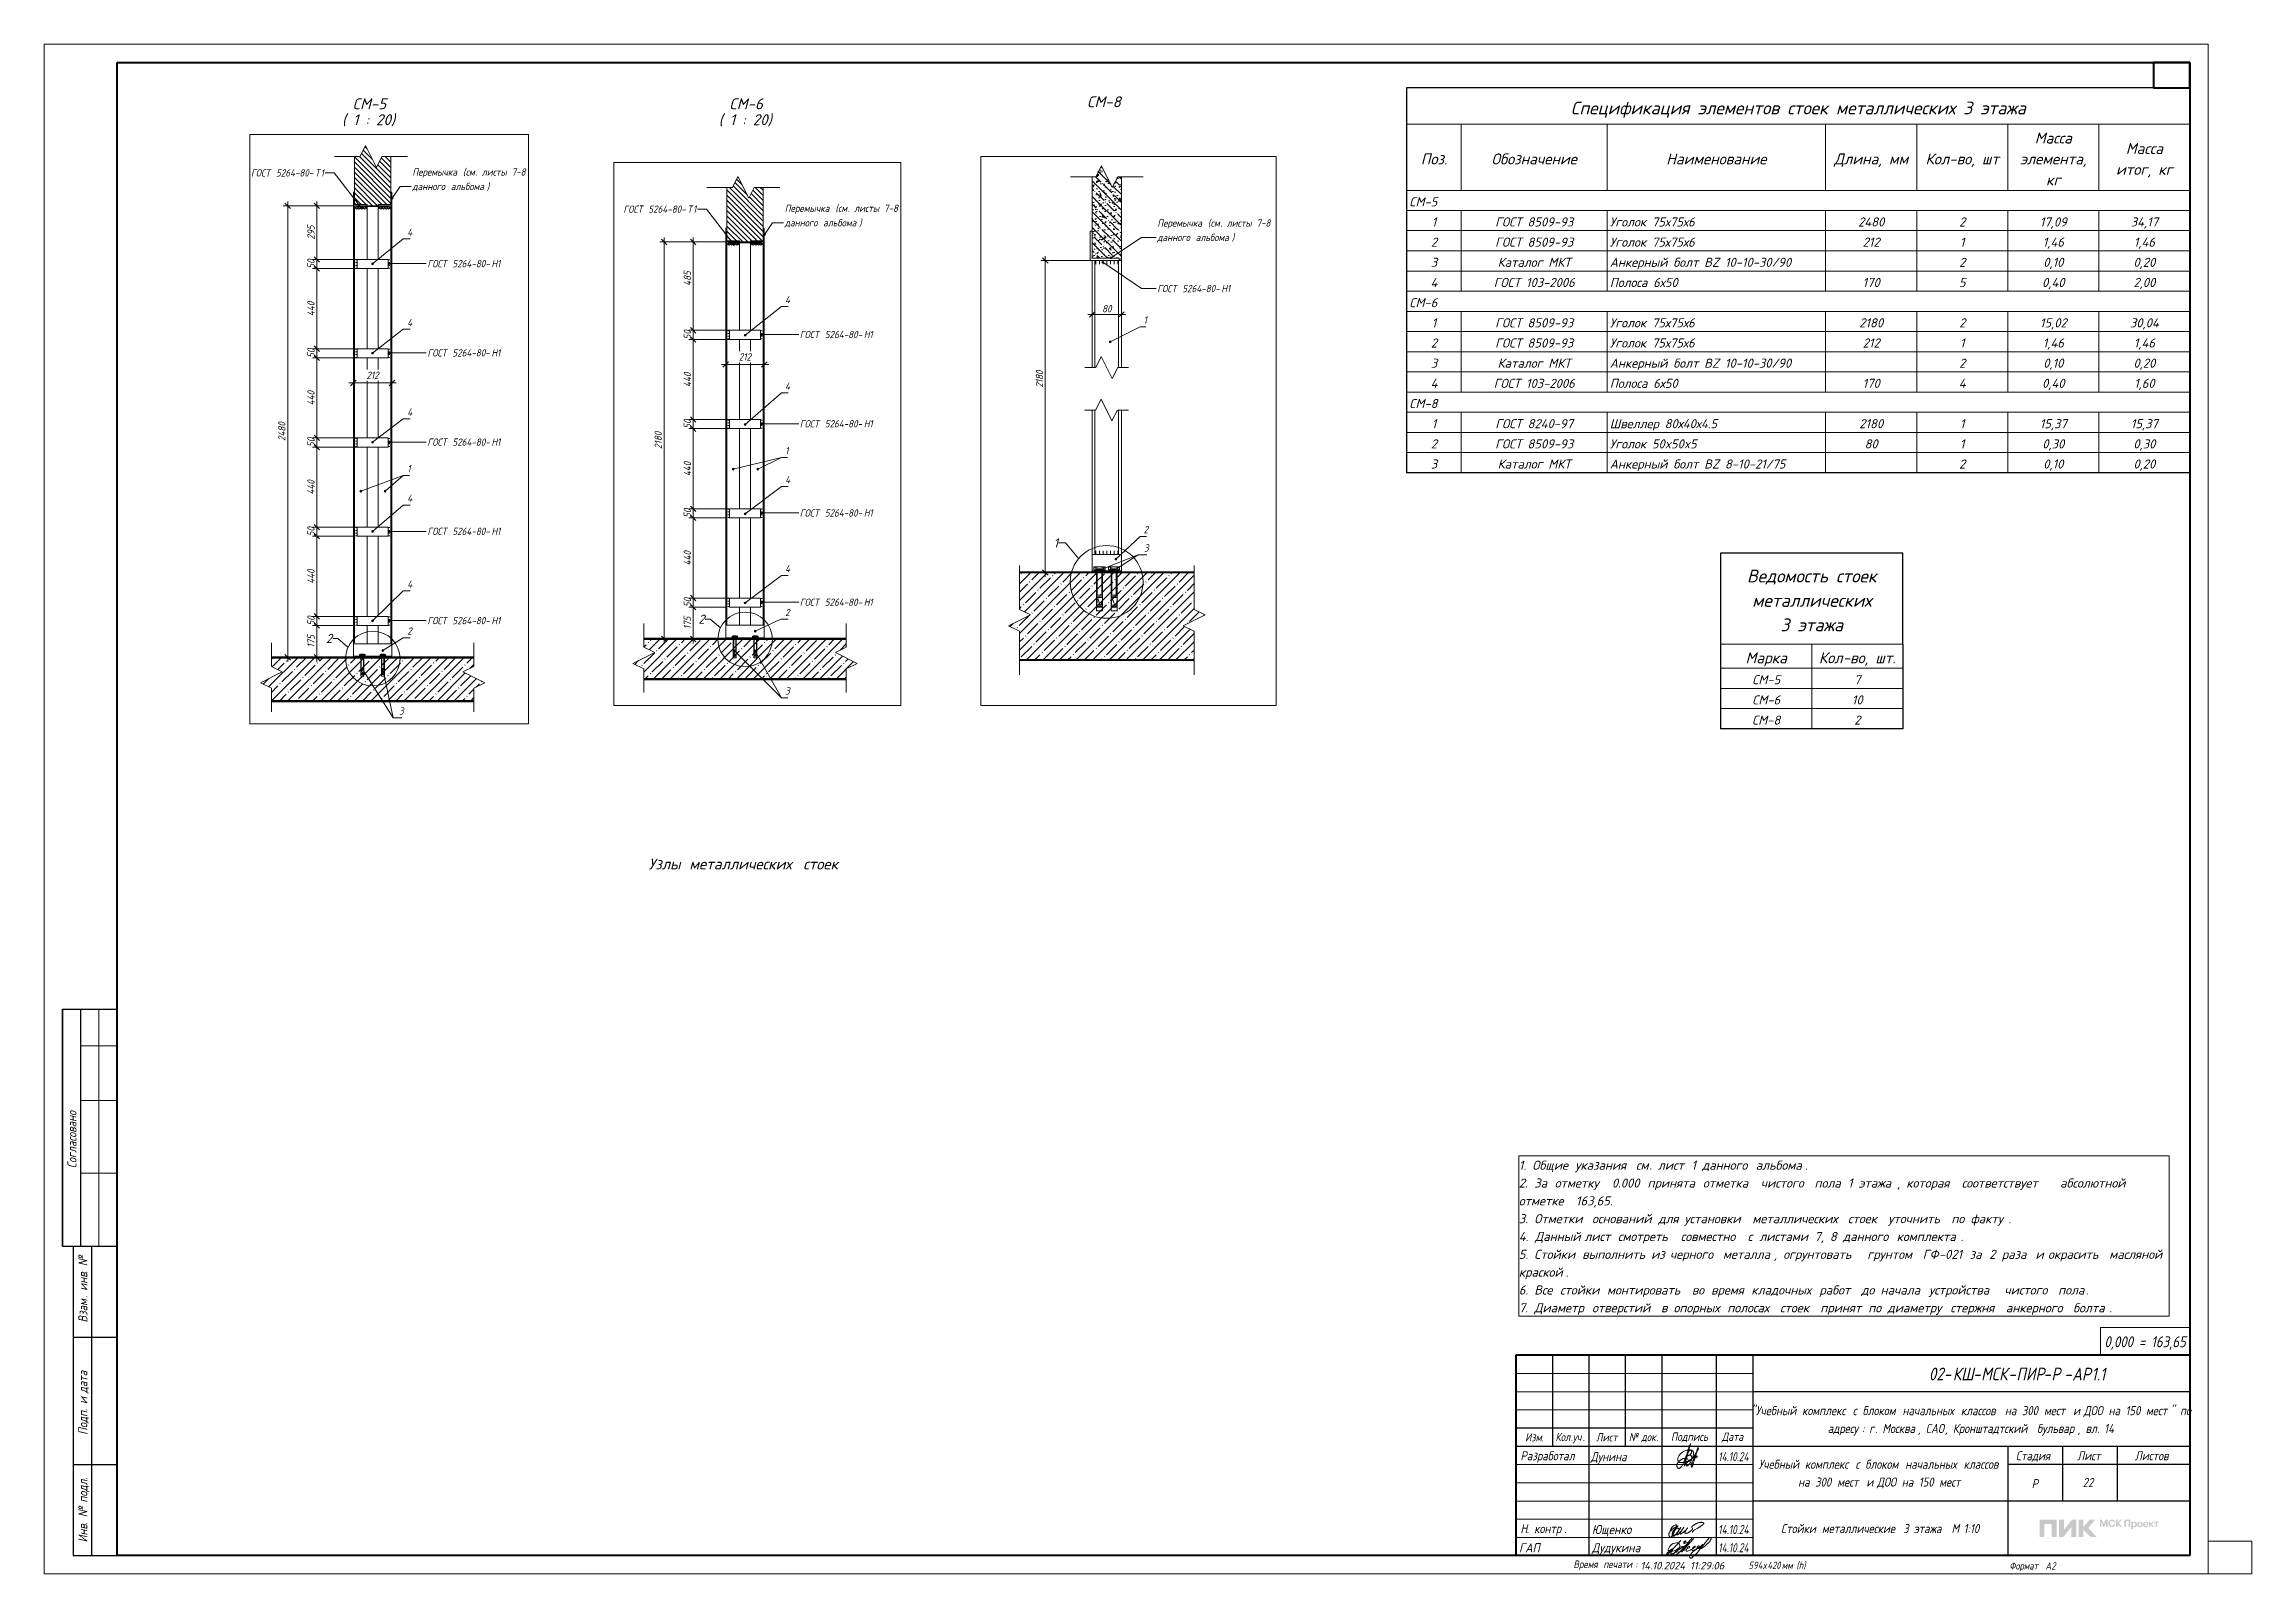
# Paper-space layout 'Layout1' of a CAD drawing. Header units: millimetres. Extents: x -594 to 12, y 0 to 420.
# The model-space entities are those that its viewports show. They can reach past a viewport. Long polylines and large blocks are cut down to what shows.
import ezdxf

# ---------------------------------------------------------------- set-up
doc = ezdxf.new("R2010")
doc.units = ezdxf.units.MM
doc.linetypes.add('200_ШТРИХ_ш1п0_6_', pattern=[16, 10, -6])
doc.linetypes.add('Скрыто', pattern=[7.14375, 4.7625, -2.38125])
for name, color, linetype, lineweight in [('2D - Общий_Ном__пера__1', 7, 'Continuous', 9), ('A-ANNO-DIMS', 7, 'Continuous', 9), ('A-ANNO-DIMS-10', 7, 'Continuous', 9), ('A-ANNO-DIMS-20', 7, 'Continuous', 9), ('A-ANNO-NOTE', 7, 'Continuous', 9), ('A-DETL', 7, 'Continuous', 9), ('A-DETL-1', 7, 'Continuous', 20), ('A-DETL-2', 7, 'Continuous', 5), ('A-DETL-4', 7, '200_ШТРИХ_ш1п0_6_', 5), ('A-DETL-5', 7, 'Continuous', 18), ('A-DETL-GENF-1', 7, 'Continuous', 5), ('A-FLOR-FNSH', 7, 'Continuous', 40), ('A-FLOR-FNSH-1', 7, 'Continuous', 50), ('A-FLOR-PATT-1', 7, 'Continuous', 5), ('A-GENM', 7, 'Continuous', 9), ('A-GENM-IDEN', 7, 'Continuous', 9), ('G-ANNO-SCHD', 7, 'Continuous', 9), ('G-ANNO-TEXT', 7, 'Continuous', 9), ('G-ANNO-TTLB', 7, 'Скрыто', 9), ('S-BEAM', 7, 'Continuous', 9), ('S-BEAM-1', 7, 'Continuous', 18), ('S-BEAM-2', 7, 'Continuous', 20)]:
    doc.layers.add(name, color=color, linetype=linetype, lineweight=lineweight)
doc.layers.add('G-ANNO-NPLT', color=7, linetype='Continuous', plot=False)
doc.layers.add('NPLT_DWG_SIGN', color=5, linetype='Continuous', lineweight=9, true_color=0x0000ff, plot=False)
doc.styles.add('ISOCPEUR_B_I_1', font='', dxfattribs={"height": 3.5})
doc.styles.add('ISOCPEUR_B_I_2', font='', dxfattribs={"height": 3})
doc.styles.add('ISOCPEUR_I', font='isocpeui.ttf', dxfattribs={"width": 0.9, "height": 20})
doc.styles.add('ISOCPEUR_I_10', font='isocpeui.ttf', dxfattribs={"width": 0.85, "height": 2.1})
doc.styles.add('ISOCPEUR_I_11', font='isocpeui.ttf', dxfattribs={"width": 0.85, "height": 3.5})
doc.styles.add('ISOCPEUR_I_12', font='isocpeui.ttf', dxfattribs={"height": 2.1})
doc.styles.add('ISOCPEUR_I_13', font='isocpeui.ttf', dxfattribs={"width": 0.85, "height": 3})
doc.styles.add('ISOCPEUR_I_14', font='isocpeui.ttf', dxfattribs={"width": 0.75, "height": 2.5})
doc.styles.add('ISOCPEUR_I_15', font='isocpeui.ttf', dxfattribs={"width": 0.9, "height": 2.5})
doc.styles.add('ISOCPEUR_I_16', font='isocpeui.ttf', dxfattribs={"height": 2.5})
doc.styles.add('ISOCPEUR_I_2', font='isocpeui.ttf', dxfattribs={"height": 250})
doc.styles.add('ISOCPEUR_I_3', font='isocpeui.ttf', dxfattribs={"width": 0.9, "height": 40})
doc.styles.add('ISOCPEUR_I_4', font='isocpeui.ttf', dxfattribs={"height": 50})
doc.styles.add('ISOCPEUR_I_5', font='isocpeui.ttf', dxfattribs={"height": 25})
doc.styles.add('ISOCPEUR_I_6', font='isocpeui.ttf', dxfattribs={"width": 0.85, "height": 2.5})
doc.styles.add('ISOCPEUR_I_7', font='isocpeui.ttf', dxfattribs={"width": 0.85, "height": 2.3})
doc.styles.add('ISOCPEUR_I_8', font='isocpeui.ttf', dxfattribs={"width": 0.85, "height": 2.2})
doc.styles.add('ISOCPEUR_I_9', font='isocpeui.ttf', dxfattribs={"width": 0.85, "height": 2})
doc.styles.get('ISOCPEUR_B_I_1').set_extended_font_data('ISOCPEUR', italic=True, bold=True)
doc.styles.get('ISOCPEUR_B_I_2').set_extended_font_data('ISOCPEUR', italic=True, bold=True)
doc.dimstyles.new('ISO-2_0_0_9К_СРЕДНИЙ_1', dxfattribs={"dimscale": 304.8, "dimtxt": 19.919624, "dimasz": 0.049213, "dimexe": 0.03937, "dimexo": 0, "dimgap": 0, "dimtad": 1, "dimdec": 0, "dimzin": 0, "dimdsep": 46, "dimtxsty": 'ISOCPEUR_I', "dimblk1": 'OBLIQUE', "dimblk2": 'OBLIQUE', "dimsah": 1, "dimcen": 0.09, "dimdle": 0.03937, "dimazin": 0, "dimtfac": 1, "dimtdec": 4, "dimtix": 1, "dimtmove": 0, "dimatfit": 3, "dimfxl": 1, "dimtvp": 1, "dimtolj": 1, "dimtzin": 0, "dimarcsym": 2})
doc.dimstyles.new('ISO-2_0_0_9К_СРЕДНИЙ_2', dxfattribs={"dimscale": 304.8, "dimtxt": 39.839247, "dimasz": 0.098425, "dimexe": 0.07874, "dimexo": 0, "dimgap": 0, "dimtad": 1, "dimdec": 0, "dimzin": 0, "dimdsep": 46, "dimtxsty": 'ISOCPEUR_I_3', "dimblk1": 'OBLIQUE', "dimblk2": 'OBLIQUE', "dimsah": 1, "dimcen": 0.09, "dimdle": 0.07874, "dimazin": 0, "dimtfac": 1, "dimtdec": 4, "dimtix": 1, "dimtmove": 0, "dimatfit": 3, "dimfxl": 1, "dimtvp": 1, "dimtolj": 1, "dimtzin": 0, "dimarcsym": 2})
doc.dimstyles.new('ISO-2_0_0_9К_СРЕДНИЙ_3', dxfattribs={"dimscale": 304.8, "dimtxt": 39.839247, "dimasz": 0.098425, "dimexe": 0.07874, "dimexo": 0, "dimgap": 0, "dimtad": 1, "dimdec": 0, "dimzin": 0, "dimdsep": 46, "dimtxsty": 'ISOCPEUR_I_3', "dimblk1": 'OBLIQUE', "dimblk2": 'OBLIQUE', "dimsah": 1, "dimcen": 0.09, "dimdle": 0.07874, "dimazin": 0, "dimtfac": 1, "dimtdec": 4, "dimtix": 1, "dimtmove": 2, "dimatfit": 3, "dimfxl": 1, "dimtvp": 1, "dimtolj": 1, "dimtzin": 0, "dimarcsym": 2})
doc.dimstyles.new('ISO-2_0_0_9К_СРЕДНИЙ_ФОН', dxfattribs={"dimscale": 304.8, "dimtxt": 39.839247, "dimasz": 0.098425, "dimexe": 0.07874, "dimexo": 0, "dimgap": 0.032808, "dimtad": 1, "dimdec": 0, "dimdsep": 46, "dimtxsty": 'ISOCPEUR_I_3', "dimblk1": 'OBLIQUE', "dimblk2": 'OBLIQUE', "dimsah": 1, "dimcen": 0.09, "dimdle": 0.07874, "dimazin": 0, "dimtfac": 1, "dimtdec": 4, "dimtix": 1, "dimtmove": 0, "dimatfit": 3, "dimfxl": 1, "dimtvp": 1, "dimtfill": 1, "dimtolj": 1, "dimtzin": 0, "dimarcsym": 2})

psp = doc.layouts.get("Layout1")

# ---------------------------------------------------------------- texts
at = {"layer": 'A-ANNO-NOTE', "char_height": 2.5, "attachment_point": 1}
for s, insert, width, style in [('Дунина', (-169.46, 33.42), 12.1295, 'ISOCPEUR_I_6'), ('14.10.24', (-134.49, 33.42), 10.943, 'ISOCPEUR_I_14'), ('Ющенко', (-169.15, 13.42), 13.5646, 'ISOCPEUR_I_15'), ('14.10.24', (-134.49, 13.42), 10.943, 'ISOCPEUR_I_14'), ('ГАП', (-189.15, 8.42), 6.7823, 'ISOCPEUR_I_15'), ('Дудукина', (-169.15, 8.42), 16.8835, 'ISOCPEUR_I_15'), ('14.10.24', (-134.49, 8.42), 10.943, 'ISOCPEUR_I_14')]:
    psp.add_mtext(s, dxfattribs=dict(at, insert=insert, width=width, style=style))
at = {"layer": 'G-ANNO-SCHD', "line_spacing_factor": 1.149209}
for s, insert, char_height, width, attachment_point, style in [('Спецификация элементов стоек металлических 3 этажа', (-112.5, 404.22), 3.5, 160.1664, 2, 'ISOCPEUR_B_I_1'), ('Масса\\Pэлемента,\\Pкг', (-42.5, 395.72), 3, 24.0231, 2, 'ISOCPEUR_B_I_2'), ('Поз.', (-212.5, 389.98), 3, 9.2865, 2, 'ISOCPEUR_B_I_2'), ('Обозначение', (-185, 389.98), 3, 29.7241, 2, 'ISOCPEUR_B_I_2'), ('Наименование', (-135, 389.98), 3, 33.2737, 2, 'ISOCPEUR_B_I_2'), ('Длина, мм', (-92.5, 389.98), 3, 23.9872, 2, 'ISOCPEUR_B_I_2'), ('Кол-во, шт', (-67.5, 389.98), 3, 26.6763, 2, 'ISOCPEUR_B_I_2'), ('Масса\\Pитог, кг', (-17.5, 392.85), 3, 20.2582, 2, 'ISOCPEUR_B_I_2'), ('СМ-5', (-219.25, 377.96), 2.5, 9.3516, 1, 'ISOCPEUR_I_16'), ('\\fISOCPEUR|b0|i1|c204|p34|;1', (-212.5, 372.43), 2.5, 1.5536, 2, 'ISOCPEUR_I_16'), ('ГОСТ 8509-93', (-185, 372.43), 2.5, 26.4416, 2, 'ISOCPEUR_I_16'), ('Уголок 75х75х6', (-164.25, 372.43), 2.5, 30.5049, 1, 'ISOCPEUR_I_16'), ('2480', (-92.5, 372.43), 2.5, 9.023, 2, 'ISOCPEUR_I_16'), ('\\fISOCPEUR|b0|i1|c204|p34|;2', (-67.5, 372.43), 2.5, 2.1811, 2, 'ISOCPEUR_I_16'), ('17,09', (-42.5, 372.43), 2.5, 9.1724, 2, 'ISOCPEUR_I_16'), ('34,17', (-17.5, 372.43), 2.5, 9.4712, 2, 'ISOCPEUR_I_16'), ('\\fISOCPEUR|b0|i1|c204|p34|;2', (-212.5, 366.89), 2.5, 2.1811, 2, 'ISOCPEUR_I_16'), ('ГОСТ 8509-93', (-185, 366.89), 2.5, 26.4416, 2, 'ISOCPEUR_I_16'), ('Уголок 75х75х6', (-164.25, 366.89), 2.5, 30.5049, 1, 'ISOCPEUR_I_16'), ('212', (-92.5, 366.89), 2.5, 5.9157, 2, 'ISOCPEUR_I_16'), ('\\fISOCPEUR|b0|i1|c204|p34|;1', (-67.5, 366.89), 2.5, 1.5536, 2, 'ISOCPEUR_I_16'), ('1,46', (-42.5, 366.89), 2.5, 7.2901, 2, 'ISOCPEUR_I_16'), ('1,46', (-17.5, 366.89), 2.5, 7.2901, 2, 'ISOCPEUR_I_16'), ('\\fISOCPEUR|b0|i1|c204|p34|;3', (-212.5, 361.35), 2.5, 2.1811, 2, 'ISOCPEUR_I_16'), ('Каталог МКТ', (-185, 361.35), 2.5, 26.4117, 2, 'ISOCPEUR_I_16'), ('Анкерный болт BZ 10-10-30/90', (-164.25, 361.35), 2.5, 60.9799, 1, 'ISOCPEUR_I_16'), ('\\fISOCPEUR|b0|i1|c204|p34|;2', (-67.5, 361.35), 2.5, 2.1811, 2, 'ISOCPEUR_I_16'), ('0,10', (-42.5, 361.35), 2.5, 6.9913, 2, 'ISOCPEUR_I_16'), ('0,20', (-17.5, 361.35), 2.5, 7.6188, 2, 'ISOCPEUR_I_16'), ('\\fISOCPEUR|b0|i1|c204|p34|;4', (-212.5, 355.81), 2.5, 2.4798, 2, 'ISOCPEUR_I_16'), ('ГОСТ 103-2006', (-185, 355.81), 2.5, 27.9952, 2, 'ISOCPEUR_I_16'), ('Полоса 6х50', (-164.25, 355.81), 2.5, 23.9319, 1, 'ISOCPEUR_I_16'), ('170', (-92.5, 355.81), 2.5, 5.9157, 2, 'ISOCPEUR_I_16'), ('\\fISOCPEUR|b0|i1|c204|p34|;5', (-67.5, 355.81), 2.5, 2.1811, 2, 'ISOCPEUR_I_16'), ('0,40', (-42.5, 355.81), 2.5, 7.9175, 2, 'ISOCPEUR_I_16'), ('2,00', (-17.5, 355.81), 2.5, 7.6188, 2, 'ISOCPEUR_I_16'), ('СМ-6', (-219.25, 350.27), 2.5, 9.3516, 1, 'ISOCPEUR_I_16'), ('\\fISOCPEUR|b0|i1|c204|p34|;1', (-212.5, 344.73), 2.5, 1.5536, 2, 'ISOCPEUR_I_16'), ('ГОСТ 8509-93', (-185, 344.73), 2.5, 26.4416, 2, 'ISOCPEUR_I_16'), ('Уголок 75х75х6', (-164.25, 344.73), 2.5, 30.5049, 1, 'ISOCPEUR_I_16'), ('2180', (-92.5, 344.73), 2.5, 8.0968, 2, 'ISOCPEUR_I_16'), ('\\fISOCPEUR|b0|i1|c204|p34|;2', (-67.5, 344.73), 2.5, 2.1811, 2, 'ISOCPEUR_I_16'), ('15,02', (-42.5, 344.73), 2.5, 9.1724, 2, 'ISOCPEUR_I_16'), ('30,04', (-17.5, 344.73), 2.5, 10.0986, 2, 'ISOCPEUR_I_16'), ('\\fISOCPEUR|b0|i1|c204|p34|;3', (-212.5, 333.66), 2.5, 2.1811, 2, 'ISOCPEUR_I_16'), ('\\fISOCPEUR|b0|i1|c204|p34|;2', (-212.5, 339.2), 2.5, 2.1811, 2, 'ISOCPEUR_I_16'), ('ГОСТ 8509-93', (-185, 339.2), 2.5, 26.4416, 2, 'ISOCPEUR_I_16'), ('Каталог МКТ', (-185, 333.66), 2.5, 26.4117, 2, 'ISOCPEUR_I_16'), ('Уголок 75х75х6', (-164.25, 339.2), 2.5, 30.5049, 1, 'ISOCPEUR_I_16'), ('Анкерный болт BZ 10-10-30/90', (-164.25, 333.66), 2.5, 60.9799, 1, 'ISOCPEUR_I_16'), ('212', (-92.5, 339.2), 2.5, 5.9157, 2, 'ISOCPEUR_I_16'), ('\\fISOCPEUR|b0|i1|c204|p34|;2', (-67.5, 333.66), 2.5, 2.1811, 2, 'ISOCPEUR_I_16'), ('\\fISOCPEUR|b0|i1|c204|p34|;1', (-67.5, 339.2), 2.5, 1.5536, 2, 'ISOCPEUR_I_16'), ('0,10', (-42.5, 333.66), 2.5, 6.9913, 2, 'ISOCPEUR_I_16'), ('1,46', (-42.5, 339.2), 2.5, 7.2901, 2, 'ISOCPEUR_I_16'), ('0,20', (-17.5, 333.66), 2.5, 7.6188, 2, 'ISOCPEUR_I_16'), ('1,46', (-17.5, 339.2), 2.5, 7.2901, 2, 'ISOCPEUR_I_16'), ('\\fISOCPEUR|b0|i1|c204|p34|;4', (-212.5, 328.12), 2.5, 2.4798, 2, 'ISOCPEUR_I_16'), ('ГОСТ 103-2006', (-185, 328.12), 2.5, 27.9952, 2, 'ISOCPEUR_I_16'), ('Полоса 6х50', (-164.25, 328.12), 2.5, 23.9319, 1, 'ISOCPEUR_I_16'), ('170', (-92.5, 328.12), 2.5, 5.9157, 2, 'ISOCPEUR_I_16'), ('\\fISOCPEUR|b0|i1|c204|p34|;4', (-67.5, 328.12), 2.5, 2.4798, 2, 'ISOCPEUR_I_16'), ('0,40', (-42.5, 328.12), 2.5, 7.9175, 2, 'ISOCPEUR_I_16'), ('1,60', (-17.5, 328.12), 2.5, 6.9913, 2, 'ISOCPEUR_I_16'), ('СМ-8', (-219.25, 322.58), 2.5, 9.3516, 1, 'ISOCPEUR_I_16'), ('\\fISOCPEUR|b0|i1|c204|p34|;1', (-212.5, 317.04), 2.5, 1.5536, 2, 'ISOCPEUR_I_16'), ('ГОСТ 8240-97', (-185, 317.04), 2.5, 26.7403, 2, 'ISOCPEUR_I_16'), ('Швеллер 80х40х4.5', (-164.25, 317.04), 2.5, 37.0182, 1, 'ISOCPEUR_I_16'), ('2180', (-92.5, 317.04), 2.5, 8.0968, 2, 'ISOCPEUR_I_16'), ('\\fISOCPEUR|b0|i1|c204|p34|;1', (-67.5, 317.04), 2.5, 1.5536, 2, 'ISOCPEUR_I_16'), ('15,37', (-42.5, 317.04), 2.5, 9.1724, 2, 'ISOCPEUR_I_16'), ('15,37', (-17.5, 317.04), 2.5, 9.1724, 2, 'ISOCPEUR_I_16'), ('\\fISOCPEUR|b0|i1|c204|p34|;2', (-212.5, 311.5), 2.5, 2.1811, 2, 'ISOCPEUR_I_16'), ('ГОСТ 8509-93', (-185, 311.5), 2.5, 26.4416, 2, 'ISOCPEUR_I_16'), ('Уголок 50x50x5', (-164.25, 311.5), 2.5, 30.5049, 1, 'ISOCPEUR_I_16'), ('80', (-92.5, 311.5), 2.5, 4.3621, 2, 'ISOCPEUR_I_16'), ('\\fISOCPEUR|b0|i1|c204|p34|;1', (-67.5, 311.5), 2.5, 1.5536, 2, 'ISOCPEUR_I_16'), ('0,30', (-42.5, 311.5), 2.5, 7.6188, 2, 'ISOCPEUR_I_16'), ('0,30', (-17.5, 311.5), 2.5, 7.6188, 2, 'ISOCPEUR_I_16'), ('\\fISOCPEUR|b0|i1|c204|p34|;3', (-212.5, 305.97), 2.5, 2.1811, 2, 'ISOCPEUR_I_16'), ('Каталог МКТ', (-185, 305.97), 2.5, 26.4117, 2, 'ISOCPEUR_I_16'), ('Анкерный болт BZ 8-10-21/75', (-164.25, 305.97), 2.5, 58.7989, 1, 'ISOCPEUR_I_16'), ('\\fISOCPEUR|b0|i1|c204|p34|;2', (-67.5, 305.97), 2.5, 2.1811, 2, 'ISOCPEUR_I_16'), ('0,10', (-42.5, 305.97), 2.5, 6.9913, 2, 'ISOCPEUR_I_16'), ('0,20', (-17.5, 305.97), 2.5, 7.6188, 2, 'ISOCPEUR_I_16'), ('Ведомость стоек\\Pметаллических\\P3 этажа', (-108.81, 275.71), 3.5, 47.6442, 2, 'ISOCPEUR_B_I_1'), ('Марка', (-121.31, 253.01), 3, 14.7365, 2, 'ISOCPEUR_B_I_2'), ('Кол-во, шт.', (-96.31, 253.01), 3, 27.8237, 2, 'ISOCPEUR_B_I_2'), ('СМ-5', (-121.31, 246.74), 2.5, 9.3516, 2, 'ISOCPEUR_I_16'), ('\\fISOCPEUR|b0|i1|c204|p34|;7', (-96.31, 246.74), 2.5, 2.1811, 2, 'ISOCPEUR_I_16'), ('СМ-6', (-121.31, 241.2), 2.5, 9.3516, 2, 'ISOCPEUR_I_16'), ('10', (-96.31, 241.2), 2.5, 3.7347, 2, 'ISOCPEUR_I_16'), ('СМ-8', (-121.31, 235.66), 2.5, 9.3516, 2, 'ISOCPEUR_I_16'), ('\\fISOCPEUR|b0|i1|c204|p34|;2', (-96.31, 235.66), 2.5, 2.1811, 2, 'ISOCPEUR_I_16')]:
    psp.add_mtext(s, dxfattribs=dict(at, insert=insert, char_height=char_height, width=width, attachment_point=attachment_point, style=style))
at = {"layer": 'G-ANNO-TTLB', "linetype": 'Continuous', "attachment_point": 1}
for s, insert, char_height, width, style in [('( 1 : 20)', (-512.24, 400.75), 3, 18.4388, 'ISOCPEUR_B_I_2'), ('СМ', (-509.3, 405.12), 3, 6.0127, 'ISOCPEUR_B_I_2'), ('-5', (-504.33, 405.12), 3, 5.2911, 'ISOCPEUR_B_I_2'), ('( 1 : 20)', (-408.83, 400.75), 3, 18.4388, 'ISOCPEUR_B_I_2'), ('СМ', (-405.89, 405.12), 3, 6.0127, 'ISOCPEUR_B_I_2'), ('-6', (-400.93, 405.12), 3, 5.2911, 'ISOCPEUR_B_I_2'), ('СМ', (-307.72, 405.67), 3, 6.0127, 'ISOCPEUR_B_I_2'), ('-8', (-302.76, 405.67), 3, 5.2911, 'ISOCPEUR_B_I_2'), ('Узлы', (-428.08, 196.4), 3, 11.2236, 'ISOCPEUR_B_I_2'), ('\\fISOCPEUR|b1|i1|c204|p34|; ', (-418.82, 196.4), 3, 2.3249, 'ISOCPEUR_B_I_2'), ('металлических', (-416.9, 196.4), 3, 35.5949, 'ISOCPEUR_B_I_2'), ('\\fISOCPEUR|b1|i1|c204|p34|; ', (-387.53, 196.4), 3, 2.3249, 'ISOCPEUR_B_I_2'), ('стоек', (-385.62, 196.4), 3, 13.6287, 'ISOCPEUR_B_I_2'), ('0,000 = 163,65', (-28.46, 65.22), 3, 27.1892, 'ISOCPEUR_I_13'), ('\\fISOCPEUR|b0|i1|c204|p34|;\\W.85;-', (-39.51, 56.59), 3.5, 2.6576, 'ISOCPEUR_I_11'), ('АР', (-37.32, 56.59), 3.5, 6.4055, 'ISOCPEUR_I_11'), ('1.1', (-32.04, 56.59), 3.5, 4.9745, 'ISOCPEUR_I_11'), ('Стойки', (-117.22, 13.68), 2.5, 11.9251, 'ISOCPEUR_I_6'), ('\\fISOCPEUR|b0|i1|c204|p34|;\\W.85; ', (-107.38, 13.68), 2.5, 1.6354, 'ISOCPEUR_I_6'), ('металлические', (-106.03, 13.68), 2.5, 25.4175, 'ISOCPEUR_I_6'), (' 3 ', (-85.06, 13.68), 2.5, 5.1789, 'ISOCPEUR_I_6'), ('этажа', (-80.79, 13.68), 2.5, 10.903, 'ISOCPEUR_I_6'), ('\\fISOCPEUR|b0|i1|c204|p34|;\\W.85; ', (-71.79, 13.68), 2.5, 1.6354, 'ISOCPEUR_I_6'), ('\\fISOCPEUR|b0|i1|c204|p34|;\\W.85;М', (-70.44, 13.68), 2.5, 2.385, 'ISOCPEUR_I_6'), (' 1:10', (-68.47, 13.68), 2.5, 7.0869, 'ISOCPEUR_I_6')]:
    psp.add_mtext(s, dxfattribs=dict(at, insert=insert, char_height=char_height, width=width, style=style))
at = {"layer": 'G-ANNO-TTLB', "linetype": 'Continuous', "insert": (-155.83, 3.3), "char_height": 2.1, "width": 28.7126, "attachment_point": 1, "line_spacing_factor": 1.149209, "style": 'ISOCPEUR_I_12'}
psp.add_mtext('14.10.2024 11:29:06', dxfattribs=at)

msp = doc.modelspace()

# ---------------------------------------------------------------- texts
at = {"layer": 'A-GENM-IDEN', "attachment_point": 1}
for s, insert, char_height, width, style in [('\\fISOCPEUR|b0|i1|c204|p34|;\\W.9;4', (27198.01, 6474.81), 40, 37.519, 'ISOCPEUR_I_3'), ('\\fISOCPEUR|b0|i1|c204|p34|;\\W.9;1', (30124.65, 6146.6), 20, 11.5443, 'ISOCPEUR_I'), ('\\fISOCPEUR|b0|i1|c204|p34|;\\W.9;4', (28961.71, 6002.89), 40, 37.519, 'ISOCPEUR_I_3'), ('\\fISOCPEUR|b0|i1|c204|p34|;\\W.9;4', (27198.01, 5978.72), 40, 37.519, 'ISOCPEUR_I_3'), ('\\fISOCPEUR|b0|i1|c204|p34|;\\W.9;2', (30124.65, 5570.8), 20, 15.8734, 'ISOCPEUR_I'), ('\\fISOCPEUR|b0|i1|c204|p34|;\\W.9;4', (28961.71, 5528.52), 40, 37.519, 'ISOCPEUR_I_3'), ('\\fISOCPEUR|b0|i1|c204|p34|;\\W.9;3', (30125.86, 5520.54), 20, 15.8734, 'ISOCPEUR_I'), ('\\fISOCPEUR|b0|i1|c204|p34|;\\W.9;3', (30125.86, 5520.54), 20, 15.8734, 'ISOCPEUR_I'), ('\\fISOCPEUR|b0|i1|c204|p34|;\\W.9;4', (27198.01, 5486.67), 40, 37.519, 'ISOCPEUR_I_3'), ('\\fISOCPEUR|b0|i1|c204|p34|;\\W.9;1', (27198.01, 5176.29), 40, 23.0886, 'ISOCPEUR_I_3'), ('\\fISOCPEUR|b0|i1|c204|p34|;\\W.9;1', (27198.01, 5176.29), 40, 23.0886, 'ISOCPEUR_I_3'), ('\\fISOCPEUR|b0|i1|c204|p34|;\\W.9;1', (28961.71, 5174.24), 40, 23.0886, 'ISOCPEUR_I_3'), ('\\fISOCPEUR|b0|i1|c204|p34|;\\W.9;1', (28961.71, 5174.24), 40, 23.0886, 'ISOCPEUR_I_3'), ('\\fISOCPEUR|b0|i1|c204|p34|;\\W.9;4', (27198.01, 5013.87), 40, 37.519, 'ISOCPEUR_I_3'), ('\\fISOCPEUR|b0|i1|c204|p34|;\\W.9;4', (28961.71, 5015.35), 40, 37.519, 'ISOCPEUR_I_3'), ('\\fISOCPEUR|b0|i1|c204|p34|;\\W.9;4', (27198.01, 4542), 40, 37.519, 'ISOCPEUR_I_3'), ('\\fISOCPEUR|b0|i1|c204|p34|;\\W.9;4', (28961.71, 4526.06), 40, 37.519, 'ISOCPEUR_I_3'), ('\\fISOCPEUR|b0|i1|c204|p34|;\\W.9;2', (27198.01, 4284.29), 40, 31.7468, 'ISOCPEUR_I_3'), ('\\fISOCPEUR|b0|i1|c204|p34|;\\W.9;2', (28961.71, 4285.71), 40, 31.7468, 'ISOCPEUR_I_3'), ('\\fISOCPEUR|b0|i1|c204|p34|;\\W.9;3', (28961.71, 3854.77), 40, 31.7468, 'ISOCPEUR_I_3'), ('\\fISOCPEUR|b0|i1|c204|p34|;\\W.9;3', (28961.71, 3854.77), 40, 31.7468, 'ISOCPEUR_I_3'), ('\\fISOCPEUR|b0|i1|c204|p34|;\\W.9;3', (27152.84, 3845.46), 40, 31.7468, 'ISOCPEUR_I_3'), ('\\fISOCPEUR|b0|i1|c204|p34|;\\W.9;3', (27152.84, 3845.46), 40, 31.7468, 'ISOCPEUR_I_3')]:
    msp.add_mtext(s, dxfattribs=dict(at, insert=insert, char_height=char_height, width=width, style=style))
at = {"layer": 'G-ANNO-TEXT', "attachment_point": 1}
for s, insert, char_height, width, style in [('Перемычка', (27226.05, 6805.11), 40, 308.81, 'ISOCPEUR_I_3'), (' (', (27480.84, 6805.11), 40, 46.1772, 'ISOCPEUR_I_3'), (' 7-8 ', (27747.54, 6805.11), 40, 132.7594, 'ISOCPEUR_I_3'), ('ГОСТ', (26340.03, 6800.29), 40, 138.5316, 'ISOCPEUR_I_3'), (' 5264-80-', (26454.33, 6800.29), 40, 287.1645, 'ISOCPEUR_I_3'), ('\\fISOCPEUR|b0|i1|c204|p34|;\\W.9;Т', (26691.26, 6800.29), 40, 37.519, 'ISOCPEUR_I_3'), ('\\fISOCPEUR|b0|i1|c204|p34|;\\W.9;1', (26722.22, 6800.29), 40, 23.0886, 'ISOCPEUR_I_3'), ('см', (27518.94, 6805.11), 40, 64.9367, 'ISOCPEUR_I_3'), ('листы', (27607.05, 6805.11), 40, 170.2784, 'ISOCPEUR_I_3'), ('. ', (27572.52, 6805.11), 40, 41.8481, 'ISOCPEUR_I_3'), ('\\fISOCPEUR|b0|i1|c204|p34|;\\W.9; ', (27414.17, 6725.74), 40, 27.4177, 'ISOCPEUR_I_3'), ('альбома', (27436.79, 6725.74), 40, 239.5442, 'ISOCPEUR_I_3'), ('\\fISOCPEUR|b0|i1|c204|p34|;\\W.9;)', (27634.43, 6725.74), 40, 18.7595, 'ISOCPEUR_I_3'), ('данного', (27226.05, 6725.74), 40, 227.9999, 'ISOCPEUR_I_3'), ('Перемычка', (28959.48, 6505.11), 40, 308.81, 'ISOCPEUR_I_3'), (' (', (29214.27, 6505.11), 40, 46.1772, 'ISOCPEUR_I_3'), (' 7-8 ', (29480.97, 6505.11), 40, 132.7594, 'ISOCPEUR_I_3'), ('ГОСТ', (28073.45, 6500.29), 40, 138.5316, 'ISOCPEUR_I_3'), (' 5264-80-', (28187.75, 6500.29), 40, 287.1645, 'ISOCPEUR_I_3'), ('\\fISOCPEUR|b0|i1|c204|p34|;\\W.9;Т', (28424.69, 6500.29), 40, 37.519, 'ISOCPEUR_I_3'), ('\\fISOCPEUR|b0|i1|c204|p34|;\\W.9;1', (28455.65, 6500.29), 40, 23.0886, 'ISOCPEUR_I_3'), ('см', (29252.37, 6505.11), 40, 64.9367, 'ISOCPEUR_I_3'), ('листы', (29340.48, 6505.11), 40, 170.2784, 'ISOCPEUR_I_3'), ('. ', (29305.95, 6505.11), 40, 41.8481, 'ISOCPEUR_I_3'), ('\\fISOCPEUR|b0|i1|c204|p34|;\\W.9; ', (29147.6, 6425.74), 40, 27.4177, 'ISOCPEUR_I_3'), ('альбома', (29170.22, 6425.74), 40, 239.5442, 'ISOCPEUR_I_3'), ('\\fISOCPEUR|b0|i1|c204|p34|;\\W.9;)', (29367.86, 6425.74), 40, 18.7595, 'ISOCPEUR_I_3'), ('данного', (28959.48, 6425.74), 40, 227.9999, 'ISOCPEUR_I_3'), ('Перемычка', (30162.17, 6412.79), 20, 154.405, 'ISOCPEUR_I'), (' (', (30289.57, 6412.79), 20, 23.0886, 'ISOCPEUR_I'), (' 7-8 ', (30422.92, 6412.79), 20, 66.3797, 'ISOCPEUR_I'), ('см', (30308.62, 6412.79), 20, 32.4683, 'ISOCPEUR_I'), ('листы', (30352.67, 6412.79), 20, 85.1392, 'ISOCPEUR_I'), ('. ', (30335.41, 6412.79), 20, 20.924, 'ISOCPEUR_I'), ('\\fISOCPEUR|b0|i1|c204|p34|;\\W.9;)', (30366.37, 6373.1), 20, 9.3797, 'ISOCPEUR_I'), ('данного', (30162.17, 6373.1), 20, 114, 'ISOCPEUR_I'), ('\\fISOCPEUR|b0|i1|c204|p34|;\\W.9; ', (30256.23, 6373.1), 20, 13.7089, 'ISOCPEUR_I'), ('альбома', (30267.54, 6373.1), 20, 119.7721, 'ISOCPEUR_I'), ('ГОСТ', (27308.54, 6301.99), 40, 138.5316, 'ISOCPEUR_I_3'), (' 5264-80-', (27422.84, 6301.99), 40, 287.1645, 'ISOCPEUR_I_3'), ('\\fISOCPEUR|b0|i1|c204|p34|;\\W.9;Н', (27659.77, 6301.99), 40, 37.519, 'ISOCPEUR_I_3'), ('\\fISOCPEUR|b0|i1|c204|p34|;\\W.9;1', (27690.73, 6301.99), 40, 23.0886, 'ISOCPEUR_I_3'), ('ГОСТ', (30162.17, 6232.78), 20, 69.2658, 'ISOCPEUR_I'), (' 5264-80-', (30219.32, 6232.78), 20, 143.5822, 'ISOCPEUR_I'), ('\\fISOCPEUR|b0|i1|c204|p34|;\\W.9;Н', (30337.79, 6232.78), 20, 18.7595, 'ISOCPEUR_I'), ('\\fISOCPEUR|b0|i1|c204|p34|;\\W.9;1', (30353.27, 6232.78), 20, 11.5443, 'ISOCPEUR_I'), ('ГОСТ', (27308.54, 5811.99), 40, 138.5316, 'ISOCPEUR_I_3'), (' 5264-80-', (27422.84, 5811.99), 40, 287.1645, 'ISOCPEUR_I_3'), ('\\fISOCPEUR|b0|i1|c204|p34|;\\W.9;Н', (27659.77, 5811.99), 40, 37.519, 'ISOCPEUR_I_3'), ('\\fISOCPEUR|b0|i1|c204|p34|;\\W.9;1', (27690.73, 5811.99), 40, 23.0886, 'ISOCPEUR_I_3'), ('ГОСТ', (29041.98, 5811.99), 40, 138.5316, 'ISOCPEUR_I_3'), (' 5264-80-', (29156.28, 5811.99), 40, 287.1645, 'ISOCPEUR_I_3'), ('\\fISOCPEUR|b0|i1|c204|p34|;\\W.9;Н', (29393.21, 5811.99), 40, 37.519, 'ISOCPEUR_I_3'), ('\\fISOCPEUR|b0|i1|c204|p34|;\\W.9;1', (29424.17, 5811.99), 40, 23.0886, 'ISOCPEUR_I_3'), ('\\fISOCPEUR|b0|i1|c204|p34|;1', (29877.36, 5536.73), 25, 16.0338, 'ISOCPEUR_I_5'), ('ГОСТ', (27308.54, 5321.99), 40, 138.5316, 'ISOCPEUR_I_3'), (' 5264-80-', (27422.84, 5321.99), 40, 287.1645, 'ISOCPEUR_I_3'), ('\\fISOCPEUR|b0|i1|c204|p34|;\\W.9;Н', (27659.77, 5321.99), 40, 37.519, 'ISOCPEUR_I_3'), ('\\fISOCPEUR|b0|i1|c204|p34|;\\W.9;1', (27690.73, 5321.99), 40, 23.0886, 'ISOCPEUR_I_3'), ('ГОСТ', (29041.98, 5321.99), 40, 138.5316, 'ISOCPEUR_I_3'), (' 5264-80-', (29156.28, 5321.99), 40, 287.1645, 'ISOCPEUR_I_3'), ('\\fISOCPEUR|b0|i1|c204|p34|;\\W.9;Н', (29393.21, 5321.99), 40, 37.519, 'ISOCPEUR_I_3'), ('\\fISOCPEUR|b0|i1|c204|p34|;\\W.9;1', (29424.17, 5321.99), 40, 23.0886, 'ISOCPEUR_I_3'), ('ГОСТ', (27308.54, 4831.99), 40, 138.5316, 'ISOCPEUR_I_3'), (' 5264-80-', (27422.84, 4831.99), 40, 287.1645, 'ISOCPEUR_I_3'), ('\\fISOCPEUR|b0|i1|c204|p34|;\\W.9;Н', (27659.77, 4831.99), 40, 37.519, 'ISOCPEUR_I_3'), ('\\fISOCPEUR|b0|i1|c204|p34|;\\W.9;1', (27690.73, 4831.99), 40, 23.0886, 'ISOCPEUR_I_3'), ('ГОСТ', (29041.98, 4831.99), 40, 138.5316, 'ISOCPEUR_I_3'), (' 5264-80-', (29156.28, 4831.99), 40, 287.1645, 'ISOCPEUR_I_3'), ('\\fISOCPEUR|b0|i1|c204|p34|;\\W.9;Н', (29393.21, 4831.99), 40, 37.519, 'ISOCPEUR_I_3'), ('\\fISOCPEUR|b0|i1|c204|p34|;\\W.9;1', (29424.17, 4831.99), 40, 23.0886, 'ISOCPEUR_I_3'), ('ГОСТ', (27308.54, 4341.99), 40, 138.5316, 'ISOCPEUR_I_3'), (' 5264-80-', (27422.84, 4341.99), 40, 287.1645, 'ISOCPEUR_I_3'), ('\\fISOCPEUR|b0|i1|c204|p34|;\\W.9;Н', (27659.77, 4341.99), 40, 37.519, 'ISOCPEUR_I_3'), ('\\fISOCPEUR|b0|i1|c204|p34|;\\W.9;1', (27690.73, 4341.99), 40, 23.0886, 'ISOCPEUR_I_3'), ('ГОСТ', (29041.98, 4341.99), 40, 138.5316, 'ISOCPEUR_I_3'), (' 5264-80-', (29156.28, 4341.99), 40, 287.1645, 'ISOCPEUR_I_3'), ('\\fISOCPEUR|b0|i1|c204|p34|;\\W.9;Н', (29393.21, 4341.99), 40, 37.519, 'ISOCPEUR_I_3'), ('\\fISOCPEUR|b0|i1|c204|p34|;\\W.9;1', (29424.17, 4341.99), 40, 23.0886, 'ISOCPEUR_I_3'), ('\\fISOCPEUR|b0|i1|c204|p34|;2', (28485.32, 4253.84), 50, 44.8945, 'ISOCPEUR_I_4'), ('\\fISOCPEUR|b0|i1|c204|p34|;2', (26751.88, 4248.84), 50, 44.8945, 'ISOCPEUR_I_4'), ('1. ', (8324.66, 4093.74), 250, 448.945, 'ISOCPEUR_I_2'), ('Общие', (8695.07, 4093.74), 250, 1234.5988, 'ISOCPEUR_I_2'), ('\\fISOCPEUR|b0|i1|c204|p34|; ', (9713.72, 4093.74), 250, 192.405, 'ISOCPEUR_I_2'), ('\\fISOCPEUR|b0|i1|c204|p34|; ', (11380.6, 4093.74), 250, 192.405, 'ISOCPEUR_I_2'), (' 1 ', (12901.95, 4093.74), 250, 545.1475, 'ISOCPEUR_I_2'), ('\\fISOCPEUR|b0|i1|c204|p34|; ', (14668.04, 4093.74), 250, 192.405, 'ISOCPEUR_I_2'), ('альбома', (14826.79, 4093.74), 250, 1643.4594, 'ISOCPEUR_I_2'), ('указания', (9872.47, 4093.74), 250, 1827.8475, 'ISOCPEUR_I_2'), ('см', (11539.35, 4093.74), 250, 440.9281, 'ISOCPEUR_I_2'), ('лист', (12141.27, 4093.74), 250, 921.9406, 'ISOCPEUR_I_2'), ('данного', (13351.74, 4093.74), 250, 1595.3581, 'ISOCPEUR_I_2'), ('. ', (11903.15, 4093.74), 250, 288.6075, 'ISOCPEUR_I_2'), ('\\fISOCPEUR|b0|i1|c204|p34|;.', (16182.78, 4093.74), 250, 96.2025, 'ISOCPEUR_I_2'), ('2. ', (8324.66, 3604.26), 250, 513.08, 'ISOCPEUR_I_2'), ('За', (8747.99, 3604.26), 250, 489.0294, 'ISOCPEUR_I_2'), ('\\fISOCPEUR|b0|i1|c204|p34|; ', (9151.48, 3604.26), 250, 192.405, 'ISOCPEUR_I_2'), (' 0.000 ', (10719.14, 3604.26), 250, 1378.9025, 'ISOCPEUR_I_2'), ('\\fISOCPEUR|b0|i1|c204|p34|; ', (13219.45, 3604.26), 250, 192.405, 'ISOCPEUR_I_2'), ('\\fISOCPEUR|b0|i1|c204|p34|; ', (14806.95, 3604.26), 250, 192.405, 'ISOCPEUR_I_2'), ('\\fISOCPEUR|b0|i1|c204|p34|; ', (16282, 3604.26), 250, 192.405, 'ISOCPEUR_I_2'), (' 1 ', (17201.43, 3604.26), 250, 545.1475, 'ISOCPEUR_I_2'), ('\\fISOCPEUR|b0|i1|c204|p34|; ', (20323.51, 3604.26), 250, 192.405, 'ISOCPEUR_I_2'), ('\\fISOCPEUR|b0|i1|c204|p34|; ', (23022.26, 3604.26), 250, 192.405, 'ISOCPEUR_I_2'), ('абсолютной', (23181.01, 3604.26), 250, 2332.9106, 'ISOCPEUR_I_2'), ('\\fISOCPEUR|b0|i1|c204|p34|; ', (25105.86, 3604.26), 250, 192.405, 'ISOCPEUR_I_2'), ('принята', (11856.85, 3604.26), 250, 1651.4762, 'ISOCPEUR_I_2'), ('отметку', (9310.23, 3604.26), 250, 1707.5944, 'ISOCPEUR_I_2'), ('отметка', (13378.2, 3604.26), 250, 1731.645, 'ISOCPEUR_I_2'), ('чистого', (14965.7, 3604.26), 250, 1595.3581, 'ISOCPEUR_I_2'), ('пола', (16440.75, 3604.26), 250, 921.9406, 'ISOCPEUR_I_2'), ('этажа', (17651.22, 3604.26), 250, 1282.7, 'ISOCPEUR_I_2'), ('которая', (18960.91, 3604.26), 250, 1651.4762, 'ISOCPEUR_I_2'), ('соответствует', (20482.26, 3604.26), 250, 3078.48, 'ISOCPEUR_I_2'), (', ', (18709.55, 3604.26), 250, 304.6412, 'ISOCPEUR_I_2'), (' 163,65.', (9733.56, 3114.78), 250, 1459.0712, 'ISOCPEUR_I_2'), ('отметке', (8324.66, 3114.78), 250, 1707.5944, 'ISOCPEUR_I_2'), ('3. ', (8324.66, 2625.3), 250, 513.08, 'ISOCPEUR_I_2'), ('Отметки', (8747.99, 2625.3), 250, 1731.645, 'ISOCPEUR_I_2'), ('оснований', (10335.49, 2625.3), 250, 2012.2356, 'ISOCPEUR_I_2'), ('\\fISOCPEUR|b0|i1|c204|p34|; ', (10176.74, 2625.3), 250, 192.405, 'ISOCPEUR_I_2'), ('\\fISOCPEUR|b0|i1|c204|p34|; ', (11995.75, 2625.3), 250, 192.405, 'ISOCPEUR_I_2'), ('\\fISOCPEUR|b0|i1|c204|p34|; ', (12710.13, 2625.3), 250, 192.405, 'ISOCPEUR_I_2'), ('\\fISOCPEUR|b0|i1|c204|p34|; ', (14575.44, 2625.3), 250, 192.405, 'ISOCPEUR_I_2'), ('\\fISOCPEUR|b0|i1|c204|p34|; ', (17201.43, 2625.3), 250, 192.405, 'ISOCPEUR_I_2'), ('\\fISOCPEUR|b0|i1|c204|p34|; ', (18306.06, 2625.3), 250, 192.405, 'ISOCPEUR_I_2'), ('\\fISOCPEUR|b0|i1|c204|p34|; ', (20039.08, 2625.3), 250, 192.405, 'ISOCPEUR_I_2'), ('\\fISOCPEUR|b0|i1|c204|p34|; ', (20568.25, 2625.3), 250, 192.405, 'ISOCPEUR_I_2'), ('факту', (20727, 2625.3), 250, 1258.6494, 'ISOCPEUR_I_2'), ('для', (12154.5, 2625.3), 250, 673.4175, 'ISOCPEUR_I_2'), ('установки', (12868.88, 2625.3), 250, 2068.3538, 'ISOCPEUR_I_2'), ('металлических', (14734.19, 2625.3), 250, 2990.2944, 'ISOCPEUR_I_2'), ('стоек', (17360.18, 2625.3), 250, 1146.4131, 'ISOCPEUR_I_2'), ('уточнить', (18464.81, 2625.3), 250, 1908.0162, 'ISOCPEUR_I_2'), ('по', (20197.83, 2625.3), 250, 448.945, 'ISOCPEUR_I_2'), ('. ', (21765.49, 2625.3), 250, 288.6075, 'ISOCPEUR_I_2'), ('4. ', (8324.66, 2135.82), 250, 537.1306, 'ISOCPEUR_I_2'), ('Данный', (8767.83, 2135.82), 250, 1451.0544, 'ISOCPEUR_I_2'), ('\\fISOCPEUR|b0|i1|c204|p34|; ', (9965.07, 2135.82), 250, 192.405, 'ISOCPEUR_I_2'), ('\\fISOCPEUR|b0|i1|c204|p34|; ', (10884.5, 2135.82), 250, 192.405, 'ISOCPEUR_I_2'), ('\\fISOCPEUR|b0|i1|c204|p34|; ', (12610.91, 2135.82), 250, 192.405, 'ISOCPEUR_I_2'), ('\\fISOCPEUR|b0|i1|c204|p34|; ', (14449.76, 2135.82), 250, 192.405, 'ISOCPEUR_I_2'), ('\\fISOCPEUR|b0|i1|c204|p34|; ', (14767.26, 2135.82), 250, 192.405, 'ISOCPEUR_I_2'), (' 7, 8 ', (16282, 2135.82), 250, 1138.3963, 'ISOCPEUR_I_2'), ('\\fISOCPEUR|b0|i1|c204|p34|; ', (18537.57, 2135.82), 250, 192.405, 'ISOCPEUR_I_2'), ('лист', (10123.82, 2135.82), 250, 921.9406, 'ISOCPEUR_I_2'), ('смотреть', (11043.25, 2135.82), 250, 1899.9994, 'ISOCPEUR_I_2'), ('совместно', (12769.66, 2135.82), 250, 2036.2862, 'ISOCPEUR_I_2'), ('\\fISOCPEUR|b0|i1|c204|p34|;с', (14608.51, 2135.82), 250, 192.405, 'ISOCPEUR_I_2'), ('листами', (14926.01, 2135.82), 250, 1643.4594, 'ISOCPEUR_I_2'), ('данного', (17221.27, 2135.82), 250, 1595.3581, 'ISOCPEUR_I_2'), ('комплекта', (18696.32, 2135.82), 250, 2124.4719, 'ISOCPEUR_I_2'), ('\\fISOCPEUR|b0|i1|c204|p34|;.', (20449.19, 2135.82), 250, 96.2025, 'ISOCPEUR_I_2'), ('5. ', (8324.66, 1646.34), 250, 513.08, 'ISOCPEUR_I_2'), ('Стойки', (8747.99, 1646.34), 250, 1402.9531, 'ISOCPEUR_I_2'), ('\\fISOCPEUR|b0|i1|c204|p34|; ', (9905.54, 1646.34), 250, 192.405, 'ISOCPEUR_I_2'), ('\\fISOCPEUR|b0|i1|c204|p34|; ', (11797.31, 1646.34), 250, 192.405, 'ISOCPEUR_I_2'), ('\\fISOCPEUR|b0|i1|c204|p34|; ', (12313.25, 1646.34), 250, 192.405, 'ISOCPEUR_I_2'), ('\\fISOCPEUR|b0|i1|c204|p34|; ', (13768.46, 1646.34), 250, 192.405, 'ISOCPEUR_I_2'), ('\\fISOCPEUR|b0|i1|c204|p34|; ', (17730.6, 1646.34), 250, 192.405, 'ISOCPEUR_I_2'), ('\\fISOCPEUR|b0|i1|c204|p34|; ', (19251.95, 1646.34), 250, 192.405, 'ISOCPEUR_I_2'), ('ГФ', (19410.7, 1646.34), 250, 537.1306, 'ISOCPEUR_I_2'), ('-021 ', (19853.88, 1646.34), 250, 1026.16, 'ISOCPEUR_I_2'), (' 2 ', (21077.57, 1646.34), 250, 609.2825, 'ISOCPEUR_I_2'), ('\\fISOCPEUR|b0|i1|c204|p34|; ', (22347.57, 1646.34), 250, 192.405, 'ISOCPEUR_I_2'), ('\\fISOCPEUR|b0|i1|c204|p34|; ', (22691.53, 1646.34), 250, 192.405, 'ISOCPEUR_I_2'), ('\\fISOCPEUR|b0|i1|c204|p34|; ', (24371.64, 1646.34), 250, 192.405, 'ISOCPEUR_I_2'), ('масляной', (24530.39, 1646.34), 250, 1811.8137, 'ISOCPEUR_I_2'), ('\\fISOCPEUR|b0|i1|c204|p34|; ', (26025.28, 1646.34), 250, 184.3881, 'ISOCPEUR_I_2'), ('из', (11956.06, 1646.34), 250, 432.9112, 'ISOCPEUR_I_2'), ('за', (20700.54, 1646.34), 250, 456.9619, 'ISOCPEUR_I_2'), ('раза', (21580.28, 1646.34), 250, 929.9575, 'ISOCPEUR_I_2'), ('выполнить', (10064.29, 1646.34), 250, 2100.4212, 'ISOCPEUR_I_2'), ('черного', (12472, 1646.34), 250, 1571.3075, 'ISOCPEUR_I_2'), ('металла', (13927.21, 1646.34), 250, 1699.5775, 'ISOCPEUR_I_2'), ('огрунтовать', (15580.86, 1646.34), 250, 2605.4844, 'ISOCPEUR_I_2'), ('грунтом', (17889.35, 1646.34), 250, 1651.4762, 'ISOCPEUR_I_2'), ('\\fISOCPEUR|b0|i1|c204|p34|;и', (22506.32, 1646.34), 250, 224.4725, 'ISOCPEUR_I_2'), ('окрасить', (22850.28, 1646.34), 250, 1843.8812, 'ISOCPEUR_I_2'), (', ', (15329.5, 1646.34), 250, 304.6412, 'ISOCPEUR_I_2'), ('краской', (8324.66, 1156.86), 250, 1563.2906, 'ISOCPEUR_I_2'), ('\\fISOCPEUR|b0|i1|c204|p34|;.', (9614.5, 1156.86), 250, 96.2025, 'ISOCPEUR_I_2'), ('6. ', (8324.66, 667.38), 250, 513.08, 'ISOCPEUR_I_2'), ('Все', (8747.99, 667.38), 250, 665.4006, 'ISOCPEUR_I_2'), ('\\fISOCPEUR|b0|i1|c204|p34|; ', (9297, 667.38), 250, 192.405, 'ISOCPEUR_I_2'), ('стойки', (9455.75, 667.38), 250, 1370.8856, 'ISOCPEUR_I_2'), ('\\fISOCPEUR|b0|i1|c204|p34|; ', (10586.85, 667.38), 250, 192.405, 'ISOCPEUR_I_2'), ('\\fISOCPEUR|b0|i1|c204|p34|; ', (12915.18, 667.38), 250, 192.405, 'ISOCPEUR_I_2'), ('\\fISOCPEUR|b0|i1|c204|p34|; ', (13444.35, 667.38), 250, 192.405, 'ISOCPEUR_I_2'), ('\\fISOCPEUR|b0|i1|c204|p34|; ', (14548.98, 667.38), 250, 192.405, 'ISOCPEUR_I_2'), ('\\fISOCPEUR|b0|i1|c204|p34|; ', (16414.29, 667.38), 250, 192.405, 'ISOCPEUR_I_2'), ('работ', (16573.04, 667.38), 250, 1202.5313, 'ISOCPEUR_I_2'), ('\\fISOCPEUR|b0|i1|c204|p34|; ', (17565.23, 667.38), 250, 192.405, 'ISOCPEUR_I_2'), ('\\fISOCPEUR|b0|i1|c204|p34|; ', (18094.4, 667.38), 250, 192.405, 'ISOCPEUR_I_2'), ('\\fISOCPEUR|b0|i1|c204|p34|; ', (19423.93, 667.38), 250, 192.405, 'ISOCPEUR_I_2'), ('устройства', (19582.68, 667.38), 250, 2316.8769, 'ISOCPEUR_I_2'), ('\\fISOCPEUR|b0|i1|c204|p34|; ', (21494.29, 667.38), 250, 192.405, 'ISOCPEUR_I_2'), ('\\fISOCPEUR|b0|i1|c204|p34|; ', (22969.35, 667.38), 250, 192.405, 'ISOCPEUR_I_2'), ('монтировать', (10745.6, 667.38), 250, 2629.535, 'ISOCPEUR_I_2'), ('во', (13073.93, 667.38), 250, 448.945, 'ISOCPEUR_I_2'), ('время', (13603.1, 667.38), 250, 1146.4131, 'ISOCPEUR_I_2'), ('кладочных', (14707.73, 667.38), 250, 2068.3537, 'ISOCPEUR_I_2'), ('до', (17723.98, 667.38), 250, 448.945, 'ISOCPEUR_I_2'), ('начала', (18253.15, 667.38), 250, 1418.9869, 'ISOCPEUR_I_2'), ('чистого', (21653.04, 667.38), 250, 1595.3581, 'ISOCPEUR_I_2'), ('пола', (23128.1, 667.38), 250, 921.9406, 'ISOCPEUR_I_2'), ('\\fISOCPEUR|b0|i1|c204|p34|;.', (23888.77, 667.38), 250, 96.2025, 'ISOCPEUR_I_2'), ('7. ', (8324.66, 177.9), 250, 513.08, 'ISOCPEUR_I_2'), ('\\fISOCPEUR|b0|i1|c204|p34|; ', (10176.74, 177.9), 250, 192.405, 'ISOCPEUR_I_2'), ('отверстий', (10335.49, 177.9), 250, 2100.4212, 'ISOCPEUR_I_2'), ('\\fISOCPEUR|b0|i1|c204|p34|; ', (12068.51, 177.9), 250, 192.405, 'ISOCPEUR_I_2'), ('\\fISOCPEUR|b0|i1|c204|p34|; ', (12412.47, 177.9), 250, 192.405, 'ISOCPEUR_I_2'), ('\\fISOCPEUR|b0|i1|c204|p34|; ', (13887.52, 177.9), 250, 192.405, 'ISOCPEUR_I_2'), ('\\fISOCPEUR|b0|i1|c204|p34|; ', (15336.12, 177.9), 250, 192.405, 'ISOCPEUR_I_2'), ('\\fISOCPEUR|b0|i1|c204|p34|; ', (16440.75, 177.9), 250, 192.405, 'ISOCPEUR_I_2'), ('\\fISOCPEUR|b0|i1|c204|p34|; ', (17757.05, 177.9), 250, 192.405, 'ISOCPEUR_I_2'), ('\\fISOCPEUR|b0|i1|c204|p34|; ', (18286.22, 177.9), 250, 192.405, 'ISOCPEUR_I_2'), ('\\fISOCPEUR|b0|i1|c204|p34|; ', (20012.63, 177.9), 250, 192.405, 'ISOCPEUR_I_2'), ('\\fISOCPEUR|b0|i1|c204|p34|; ', (21533.98, 177.9), 250, 192.405, 'ISOCPEUR_I_2'), ('\\fISOCPEUR|b0|i1|c204|p34|; ', (23379.45, 177.9), 250, 192.405, 'ISOCPEUR_I_2'), ('болта', (23538.2, 177.9), 250, 1202.5313, 'ISOCPEUR_I_2'), ('Диаметр', (8747.99, 177.9), 250, 1731.645, 'ISOCPEUR_I_2'), ('опорных', (12571.22, 177.9), 250, 1595.3581, 'ISOCPEUR_I_2'), ('принят', (16599.5, 177.9), 250, 1402.9531, 'ISOCPEUR_I_2'), ('стержня', (20171.38, 177.9), 250, 1651.4762, 'ISOCPEUR_I_2'), ('анкерного', (21692.73, 177.9), 250, 2044.3031, 'ISOCPEUR_I_2'), ('\\fISOCPEUR|b0|i1|c204|p34|;в', (12227.26, 177.9), 250, 224.4725, 'ISOCPEUR_I_2'), ('полосах', (14046.27, 177.9), 250, 1563.2906, 'ISOCPEUR_I_2'), ('стоек', (15494.87, 177.9), 250, 1146.4131, 'ISOCPEUR_I_2'), ('по', (17915.8, 177.9), 250, 448.945, 'ISOCPEUR_I_2'), ('диаметру', (18444.97, 177.9), 250, 1899.9994, 'ISOCPEUR_I_2'), ('\\fISOCPEUR|b0|i1|c204|p34|;.', (24530.39, 177.9), 250, 96.2025, 'ISOCPEUR_I_2')]:
    msp.add_mtext(s, dxfattribs=dict(at, insert=insert, char_height=char_height, width=width, style=style))

# ---------------------------------------------------------------- blocks, each defined once
blk = doc.blocks.new('020_Основная надпись Форма 3_МСК Проект - МСК_Генеральный подрядчик_new_ПИК_МСК_Проект_Лого-29242422-Стойки металлические 3 этажа')
at = {"lineweight": 5}
h = blk.add_hatch(color=256, dxfattribs=at)
h.paths.add_polyline_path([(8161, 9900), (2100, 9900), (2100, 3800), (3812, 3800), (3812, 8429), (6449, 8429), (6449, 3800), (8161, 3800)], flags=0)
h.paths.add_polyline_path([(10746, 8108), (10746, 8108), (10745, 9900), (9033, 9900), (9033, 3800), (10573, 3800), (11995, 5592), (13418, 7384), (13421, 3800), (15133, 3800), (15133, 9900), (13594, 9900), (12186, 8125), (11647, 7446), (11189, 6870), (10746, 6313)], flags=0)
h.paths.add_polyline_path([(21476, 9440), (20491, 8268), (19376, 6939), (19801, 6510), (20261, 6046), (20809, 5493), (21364, 4934), (21858, 4435), (22272, 4017), (22362, 3926), (22485, 3800), (20162, 3801), (18942, 5052), (17721, 6303), (17718, 3800), (16006, 3800), (16006, 9900), (17718, 9900), (17721, 7314), (19862, 9900), (21866, 9900), (21814, 9840)], flags=0)
h = blk.add_hatch(color=256, dxfattribs=at)
h.paths.add_polyline_path([(43864, 8819), (44433, 8823), (44435, 9010), (44437, 9197), (42770, 9197), (42772, 9010), (42773, 8823), (43343, 8819), (43343, 7283), (43864, 7283)], flags=0)
edge = h.paths.add_edge_path(flags=0)
edge.add_line((41556, 8182), (41853, 7760))
edge.add_line((41853, 7760), (41969, 7596))
edge.add_line((41969, 7596), (42069, 7454))
edge.add_line((42069, 7454), (42156, 7332))
edge.add_arc((43716, 8433), 1910, 215.216298, 215.991028)
edge.add_line((42171, 7311), (42191, 7283))
edge.add_line((42191, 7283), (42487, 7283))
edge.add_line((42487, 7283), (42601, 7283))
edge.add_arc((42543, 16552), 9269, 270.354105, 270.944825)
edge.add_line((42696, 7284), (42781, 7286))
edge.add_arc((42781, 7288), 1.96, 270.975537, 395.47259)
edge.add_line((42783, 7289), (42673, 7443))
edge.add_line((42673, 7443), (42552, 7611))
edge.add_line((42552, 7611), (42408, 7809))
edge.add_line((42408, 7809), (42034, 8325))
edge.add_line((42034, 8325), (42382, 8761))
edge.add_line((42382, 8761), (42731, 9197))
edge.add_line((42731, 9197), (42167, 9197))
edge.add_line((42167, 9197), (41860, 8789))
edge.add_line((41860, 8789), (41553, 8382))
edge.add_line((41553, 8382), (41553, 9197))
edge.add_line((41553, 9197), (41025, 9197))
edge.add_line((41025, 9197), (41025, 7283))
edge.add_line((41025, 7283), (41287, 7284))
edge.add_line((41287, 7284), (41549, 7286))
edge.add_line((41549, 7286), (41556, 8182))
edge = h.paths.add_edge_path(flags=0)
edge.add_arc((39883, 8451), 427, 359.667519, 540.332481)
edge.add_line((39456, 8448), (40310, 8448))
edge = h.paths.add_edge_path(flags=0)
edge.add_arc((40169, 7947), 648, 307.110861, 321.208475)
edge.add_arc((40170, 7946), 646, 321.208435, 335.323145)
edge.add_arc((40039, 8006), 790, 335.323145, 347.461479)
edge.add_line((40810, 7835), (40822, 7888))
edge.add_line((40822, 7888), (40317, 7888))
edge.add_line((40317, 7888), (40313, 7866))
edge.add_arc((40152, 7896), 164, 336.40329, 349.374742, ccw=False)
edge.add_arc((39943, 7988), 392, 329.641352, 336.40329, ccw=False)
edge.add_arc((39932, 7994), 405, 322.926472, 329.641352, ccw=False)
edge.add_arc((40077, 7884), 223, 312.425415, 322.926472, ccw=False)
edge.add_arc((39998, 7971), 340, 300.117466, 312.425415, ccw=False)
edge.add_arc((40006, 7956), 323, 287.323736, 300.117466, ccw=False)
edge.add_arc((39978, 8048), 419, 276.293012, 287.323736, ccw=False)
edge.add_arc((39922, 8552), 926, 270.193302, 276.293012, ccw=False)
edge.add_arc((39918, 9839), 2214, 268.841673, 270.193302, ccw=False)
edge.add_arc((39882, 8064), 439, 264.354103, 268.841673, ccw=False)
edge.add_arc((39866, 7903), 276, 258.377317, 264.354103, ccw=False)
edge.add_arc((39897, 8052), 429, 254.081009, 258.377317, ccw=False)
edge.add_arc((39910, 8101), 479, 236.676087, 254.081009, ccw=False)
edge.add_arc((39859, 8023), 386, 216.224994, 236.676087, ccw=False)
edge.add_arc((39911, 8061), 450, 197.504965, 216.224994, ccw=False)
edge.add_arc((40251, 8168), 807, 185.416472, 197.504965, ccw=False)
edge.add_line((39448, 8092), (39445, 8123))
edge.add_line((39445, 8123), (40824, 8123))
edge.add_line((40824, 8123), (40824, 8246))
edge.add_arc((39058, 8246), 1765, 360, 367.392279)
edge.add_arc((39794, 8342), 1024, 7.392279, 18.509452)
edge.add_arc((39963, 8398), 845, 18.509452, 30.867445)
edge.add_arc((39994, 8417), 809, 30.867445, 43.637808)
edge.add_arc((39994, 8417), 808, 43.637903, 56.584517)
edge.add_arc((39971, 8381), 852, 56.584517, 69.03359)
edge.add_arc((39941, 8304), 935, 69.03359, 80.880678)
edge.add_arc((39899, 8040), 1201, 80.880678, 90.694704)
edge.add_arc((39931, 5400), 3842, 90.694704, 91.210551)
edge.add_arc((39915, 6122), 3120, 91.210551, 91.812886)
edge.add_arc((39911, 6256), 2985, 91.812886, 92.345692)
edge.add_arc((39798, 9026), 213, 92.345692, 96.011033)
edge.add_arc((39844, 8584), 658, 96.011033, 100.30734)
edge.add_arc((40070, 7341), 1921, 100.30734, 102.239501)
edge.add_arc((40071, 7339), 1923, 102.239533, 104.173806)
edge.add_arc((39767, 8542), 682, 104.173806, 108.365752)
edge.add_arc((39856, 8273), 966, 108.365752, 123.203046)
edge.add_arc((39810, 8343), 881, 123.203046, 139.087307)
edge.add_arc((39827, 8329), 904, 139.087307, 154.76055)
edge.add_arc((39974, 8259), 1067, 154.76055, 168.601695)
edge.add_arc((39602, 8334), 687, 168.601695, 175.401685)
edge.add_arc((41220, 8204), 2310, 175.401685, 178.155068)
edge.add_arc((41237, 8204), 2328, 178.155068, 180.936659)
edge.add_arc((39795, 8180), 885, 180.936659, 186.658016)
edge.add_arc((39954, 8199), 1045, 186.658016, 203.226902)
edge.add_arc((39775, 8122), 850, 203.226902, 222.562119)
edge.add_arc((39775, 8122), 850, 222.562088, 241.900512)
edge.add_arc((39866, 8293), 1044, 241.900512, 258.481522)
edge.add_arc((39898, 8448), 1203, 258.481522, 267.713314)
edge.add_arc((39909, 8739), 1493, 267.713314, 275.561878)
edge.add_arc((39917, 8664), 1418, 275.561878, 283.590746)
edge.add_arc((40042, 8143), 882, 283.590746, 295.046433)
edge.add_arc((40078, 8066), 797, 295.046433, 307.110861)
edge = h.paths.add_edge_path(flags=0)
edge.add_arc((37803, 8062), 414, 240.008054, 254.632115)
edge.add_arc((37767, 7935), 282, 254.632115, 265.543257)
edge.add_arc((37822, 8634), 984, 265.543257, 274.151586)
edge.add_arc((37873, 7935), 282, 274.151586, 285.048109)
edge.add_arc((37827, 8107), 460, 285.048109, 296.635211)
edge.add_arc((37858, 8044), 390, 296.635211, 309.745352)
edge.add_arc((37855, 8047), 394, 309.745347, 322.784744)
edge.add_arc((37788, 8099), 479, 322.784744, 334.047379)
edge.add_arc((37649, 8166), 634, 334.047379, 342.559316)
edge.add_arc((37535, 8202), 753, 342.559316, 350.037582)
edge.add_arc((37429, 8221), 861, 350.037582, 357.012652)
edge.add_arc((37112, 8237), 1178, 357.012652, 362.529)
edge.add_arc((37160, 8240), 1130, 2.529, 9.751239)
edge.add_arc((37642, 8322), 641, 9.751239, 20.796899)
edge.add_arc((37763, 8368), 512, 20.796899, 33.287496)
edge.add_arc((37815, 8402), 450, 33.287496, 47.058163)
edge.add_arc((37855, 8445), 391, 47.058163, 54.395925)
edge.add_arc((37866, 8461), 371, 54.395925, 62.029384)
edge.add_arc((37858, 8445), 389, 62.029384, 69.468955)
edge.add_arc((37825, 8357), 483, 69.468955, 75.796484)
edge.add_arc((37853, 8470), 367, 75.796484, 84.552394)
edge.add_arc((37821, 8129), 709, 84.552394, 89.897069)
edge.add_arc((37821, 8127), 712, 89.897155, 95.236318)
edge.add_arc((37790, 8459), 379, 95.236318, 103.802461)
edge.add_arc((37803, 8409), 429, 103.802461, 120.768472)
edge.add_arc((37783, 8442), 391, 120.768472, 138.955962)
edge.add_arc((37826, 8404), 449, 138.955962, 155.785023)
edge.add_arc((38064, 8298), 709, 155.785023, 167.733637)
edge.add_arc((37911, 8331), 553, 167.733637, 171.762842)
edge.add_arc((37867, 8337), 508, 171.762842, 176.053105)
edge.add_arc((38280, 8309), 922, 176.053105, 179.039994)
edge.add_arc((42346, 8241), 4988, 179.039994, 179.895615)
edge.add_arc((40108, 8245), 2751, 179.895615, 181.947427)
edge.add_arc((38096, 8176), 737, 181.947427, 187.411748)
edge.add_arc((37892, 8150), 531, 187.411748, 194.078728)
edge.add_arc((38197, 8226), 846, 194.078728, 198.784259)
edge.add_arc((37873, 8116), 505, 198.784259, 211.530296)
edge.add_arc((37821, 8084), 443, 211.530296, 225.587453)
edge.add_arc((37807, 8069), 422, 225.587453, 240.008054)
edge = h.paths.add_edge_path(flags=0)
edge.add_arc((37912, 8170), 906, 316.524521, 329.26461)
edge.add_arc((37892, 8182), 929, 329.26461, 341.767972)
edge.add_arc((37460, 8325), 1385, 341.767972, 345.392852)
edge.add_arc((38254, 8118), 564, 345.392852, 352.482369)
edge.add_arc((38042, 8146), 778, 352.482369, 358.257047)
edge.add_arc((34691, 8248), 4130, 358.257047, 359.934224)
edge.add_arc((30519, 8253), 8303, 359.934224, 360.561925)
edge.add_arc((37446, 8321), 1375, 0.561925, 2.934637)
edge.add_arc((38168, 8358), 653, 2.934637, 6.625741)
edge.add_arc((38367, 8381), 451, 6.625741, 11.491485)
edge.add_arc((37710, 8247), 1123, 11.491485, 18.959608)
edge.add_arc((37889, 8309), 933, 18.959608, 27.542422)
edge.add_arc((37930, 8330), 887, 27.542422, 36.355318)
edge.add_arc((37922, 8324), 896, 36.355381, 45.099047)
edge.add_arc((37865, 8267), 978, 45.099047, 53.811746)
edge.add_arc((37930, 8356), 867, 53.811746, 63.34917)
edge.add_arc((37897, 8291), 940, 63.34917, 72.470379)
edge.add_arc((37767, 7877), 1374, 72.470379, 79.337493)
edge.add_arc((37932, 8754), 481, 79.337493, 86.944887)
edge.add_arc((37765, 5636), 3604, 86.944887, 88.670127)
edge.add_arc((37766, 5659), 3581, 88.670127, 90.405948)
edge.add_arc((37744, 8737), 503, 90.405948, 97.798655)
edge.add_arc((37834, 8083), 1164, 97.798655, 112.02703)
edge.add_arc((37754, 8280), 950, 112.02703, 128.588692)
edge.add_arc((37719, 8324), 894, 128.588692, 145.719379)
edge.add_arc((37739, 8311), 918, 145.719379, 162.508534)
edge.add_arc((38324, 8126), 1531, 162.508534, 165.833159)
edge.add_arc((37443, 8349), 623, 165.833159, 172.341966)
edge.add_arc((37601, 8328), 782, 172.341966, 177.980752)
edge.add_arc((40169, 8237), 3352, 177.980752, 179.894593)
edge.add_arc((44396, 8229), 7579, 179.894593, 180.570002)
edge.add_arc((37813, 8164), 996, 180.570002, 183.58424)
edge.add_arc((37338, 8134), 520, 183.58424, 188.135779)
edge.add_arc((37596, 8171), 781, 188.135779, 191.492751)
edge.add_arc((38213, 8296), 1410, 191.492751, 194.358693)
edge.add_arc((37680, 8160), 860, 194.358693, 198.509204)
edge.add_arc((37651, 8150), 830, 198.509204, 202.742848)
edge.add_arc((38010, 8300), 1218, 202.742848, 205.918822)
edge.add_arc((37689, 8145), 862, 205.918822, 215.567817)
edge.add_arc((37734, 8176), 917, 215.567817, 224.786626)
edge.add_arc((37740, 8183), 925, 224.786626, 233.948972)
edge.add_arc((37727, 8164), 903, 233.948972, 243.295159)
edge.add_arc((37760, 8231), 977, 243.295159, 256.596016)
edge.add_arc((37821, 8487), 1240, 256.596016, 267.726783)
edge.add_arc((37822, 8498), 1252, 267.726783, 278.793327)
edge.add_arc((37856, 8274), 1024, 278.793327, 291.665242)
edge.add_arc((37878, 8218), 965, 291.665242, 303.840681)
edge.add_arc((37907, 8176), 914, 303.840681, 316.524479)
edge = h.paths.add_edge_path(flags=0)
edge.add_arc((45927, 8233), 10653, 179.92948, 180.455109)
edge.add_arc((36187, 8156), 913, 180.455109, 183.63763)
edge.add_arc((35645, 8121), 369, 183.63763, 189.328714)
edge.add_arc((35724, 8134), 450, 189.328714, 194.241651)
edge.add_arc((35996, 8204), 731, 194.241651, 204.627357)
edge.add_arc((35709, 8072), 415, 204.627357, 220.486365)
edge.add_arc((35672, 8040), 365, 220.486365, 237.549113)
edge.add_arc((35723, 8120), 460, 237.549113, 251.897901)
edge.add_arc((35687, 8010), 345, 251.897901, 261.913223)
edge.add_arc((35751, 8460), 799, 261.913223, 267.253643)
edge.add_arc((35751, 8467), 806, 267.253643, 272.600592)
edge.add_arc((35770, 8040), 379, 272.600592, 281.991435)
edge.add_arc((35762, 8082), 421, 281.991435, 302.108556)
edge.add_arc((35795, 8028), 358, 302.108556, 324.829744)
edge.add_arc((35708, 8090), 465, 324.829744, 344.314584)
edge.add_arc((35198, 8233), 995, 344.314584, 355.352269)
edge.add_arc((35036, 8246), 1158, 355.352269, 361.578726)
edge.add_arc((35182, 8250), 1011, 1.578726, 8.468156)
edge.add_arc((35313, 8270), 878, 8.468156, 15.835939)
edge.add_arc((35633, 8360), 546, 15.835939, 26.352802)
edge.add_arc((35746, 8416), 420, 26.352802, 38.508495)
edge.add_arc((35734, 8407), 436, 38.508495, 50.334928)
edge.add_arc((35741, 8415), 425, 50.334928, 62.316769)
edge.add_arc((35765, 8461), 373, 62.316769, 75.522481)
edge.add_arc((35755, 8425), 411, 75.522481, 84.70483)
edge.add_arc((35736, 8219), 617, 84.70483, 91.470941)
edge.add_arc((35736, 8228), 608, 91.470941, 98.274524)
edge.add_arc((35702, 8462), 371, 98.274524, 108.125154)
edge.add_arc((35726, 8388), 449, 108.125154, 122.696332)
edge.add_arc((35691, 8442), 385, 122.696332, 139.05433)
edge.add_arc((35730, 8409), 436, 139.05433, 154.287821)
edge.add_arc((35984, 8287), 717, 154.287821, 164.784235)
edge.add_arc((35881, 8315), 611, 164.784235, 168.811434)
edge.add_arc((35575, 8375), 299, 168.811434, 175.688513)
edge.add_arc((36006, 8343), 732, 175.688513, 179.449701)
edge.add_line((35275, 8350), (35274, 8246))
edge = h.paths.add_edge_path(flags=0)
edge.add_arc((33480, 8292), 3249, 358.32084, 360.553766)
edge.add_arc((35798, 8315), 930, 0.553766, 6.208656)
edge.add_arc((35355, 8266), 1376, 6.208656, 14.115958)
edge.add_arc((35720, 8358), 999, 14.115958, 24.165156)
edge.add_arc((35827, 8406), 882, 24.165156, 34.90236)
edge.add_arc((35895, 8454), 799, 34.90236, 46.471061)
edge.add_arc((35925, 8485), 756, 46.471061, 55.201758)
edge.add_arc((35946, 8515), 719, 55.201758, 64.270695)
edge.add_arc((35933, 8489), 748, 64.270695, 73.147613)
edge.add_arc((35889, 8343), 901, 73.147613, 80.870685)
edge.add_arc((35938, 8650), 590, 80.870685, 86.283659)
edge.add_arc((35894, 7970), 1272, 86.283659, 89.335662)
edge.add_arc((35894, 7983), 1259, 89.335662, 92.381827)
edge.add_arc((35864, 8724), 517, 92.381827, 98.31033)
edge.add_arc((35881, 8603), 640, 98.31033, 111.036753)
edge.add_arc((35936, 8459), 793, 111.036753, 121.867981)
edge.add_arc((35929, 8472), 778, 121.867981, 132.792982)
edge.add_arc((35794, 8618), 579, 132.792982, 146.425674)
edge.add_line((35311, 8938), (35287, 8902))
edge.add_line((35287, 8902), (35285, 9049))
edge.add_line((35285, 9049), (35283, 9197))
edge.add_line((35283, 9197), (34756, 9197))
edge.add_line((34756, 9197), (34756, 6632))
edge.add_line((34756, 6632), (35283, 6632))
edge.add_line((35283, 6632), (35285, 7102))
edge.add_line((35285, 7102), (35287, 7573))
edge.add_line((35287, 7573), (35310, 7537))
edge.add_arc((35753, 7825), 528, 213.041573, 221.109296)
edge.add_arc((35829, 7891), 629, 221.109296, 228.188686)
edge.add_arc((35848, 7912), 658, 228.188686, 235.106889)
edge.add_arc((35851, 7917), 664, 235.106889, 241.988299)
edge.add_arc((35959, 8119), 892, 241.988299, 245.370993)
edge.add_arc((35816, 7808), 550, 245.370993, 250.229906)
edge.add_arc((35833, 7855), 600, 250.229906, 254.847723)
edge.add_arc((36001, 8477), 1244, 254.847723, 257.524335)
edge.add_arc((35849, 7788), 539, 257.524335, 265.590308)
edge.add_arc((35897, 8408), 1161, 265.590308, 270.144659)
edge.add_arc((35897, 8425), 1177, 270.144659, 274.668866)
edge.add_arc((35942, 7868), 619, 274.668866, 282.000445)
edge.add_arc((35900, 8069), 825, 282.000445, 299.412911)
edge.add_arc((35947, 7986), 728, 299.412911, 318.526713)
edge.add_arc((35885, 8041), 812, 318.526713, 336.499675)
edge.add_arc((35514, 8202), 1216, 336.499675, 349.774218)
edge.add_arc((35939, 8125), 784, 349.774218, 356.122637)
edge.add_arc((33469, 8293), 3260, 356.122637, 358.32084)
h.paths.add_polyline_path([(32829, 9431), (33845, 9431), (33845, 7283), (34139, 7284), (34434, 7286), (34436, 8593), (34436, 9900), (32237, 9900), (32237, 7283), (32829, 7283)], flags=0)
h.paths.add_polyline_path([(30325, 8666), (30874, 9352), (31312, 9900), (30762, 9900), (30217, 9177), (29830, 8665), (29830, 9900), (29268, 9900), (29268, 7283), (29597, 7285), (29826, 7288), (29835, 8414), (30745, 7283), (31404, 7283)], flags=0)
edge = h.paths.add_edge_path(flags=0)
edge.add_arc((27913, 8826), 1117, 7.914741, 91.248342)
edge.add_line((27889, 9943), (27735, 9943))
edge.add_arc((27834, 8697), 1250, 94.552991, 176.304475)
edge.add_line((26587, 8777), (26587, 8407))
edge.add_arc((27838, 8536), 1258, 185.913922, 265.325682)
edge.add_line((27735, 7283), (27889, 7283))
edge.add_line((27889, 7283), (27874, 7283))
edge.add_arc((27913, 8400), 1117, 267.972245, 352.078311)
edge.add_line((29020, 8246), (28416, 8246))
edge.add_arc((27896, 8259), 521, 269.258789, 358.529893, ccw=False)
edge.add_line((27889, 7738), (27762, 7738))
edge.add_arc((27937, 8456), 739, 182.166382, 256.26849, ccw=False)
edge.add_line((27199, 8428), (27199, 8798))
edge.add_arc((27841, 8846), 644, 98.846757, 184.282766, ccw=False)
edge.add_line((27742, 9483), (27889, 9488))
edge.add_arc((27906, 8994), 494, -1.628331, 91.954567, ccw=False)
edge.add_line((28400, 8980), (29020, 8980))
edge.add_line((29020, 8980), (29020, 8980))
h.paths.add_polyline_path([(24342, 9900), (24944, 8409), (25547, 9900), (26310, 9900), (26310, 7283), (25773, 7283), (25773, 9028), (25069, 7283), (24820, 7283), (24116, 9028), (24116, 7283), (23579, 7283), (23579, 9900)], flags=0)
blk = doc.blocks.new('020_Основная надпись Форма 3_МСК Проект - МСК_Генеральный подрядчик_new-29242421-Стойки металлические 3 этажа')
at = {"xscale": 0.003, "yscale": 0.003, "zscale": 0.003}
blk.add_blockref('020_Основная надпись Форма 3_МСК Проект - МСК_Генеральный подрядчик_new_ПИК_МСК_Проект_Лого-29242422-Стойки металлические 3 этажа', (0.3, -2.1), dxfattribs=at)
blk = doc.blocks.new('020_Основная надпись Форма 3_МСК Проект - АР1_1-33311879-Стойки металлические 3 этажа')
at = {"layer": 'A-ANNO-NOTE', "lineweight": 30}
for p, q in [((-589, 155), (-589, 90)), ((-589, 155), (-574, 155)), ((-589, 90), (-589, 155)), ((-584, 155), (-584, 90)), ((-589, 90), (-574, 90)), ((-586, 90), (-586, 5)), ((-586, 90), (-574, 90)), ((-581, 90), (-581, 5)), ((-586, 65), (-574, 65)), ((-180, 60), (-180, 35)), ((-170, 60), (-170, 5)), ((-160, 60), (-160, 35)), ((-150, 60), (-150, 5)), ((-135, 60), (-135, 5)), ((-125, 60), (-125, 5)), ((-5, 50), (-125, 50)), ((-125, 40), (-190, 40)), ((-125, 35), (-190, 35)), ((-5, 35), (-125, 35)), ((-55, 35), (-55, 5)), ((-40, 35), (-40, 30)), ((-25, 35), (-25, 30)), ((-586, 30), (-574, 30)), ((-5, 30), (-55, 30)), ((-40, 30), (-40, 20)), ((-25, 30), (-25, 20)), ((-5, 20), (-125, 20)), ((-586, 5), (-574, 5))]:
    blk.add_line(p, q, dxfattribs=at)
at = {"layer": 'A-ANNO-NOTE'}
for p, q in [((-579, 155), (-579, 90)), ((-574, 155), (-574, 90)), ((-584, 145), (-574, 145)), ((-584, 130), (-574, 130)), ((-584, 110), (-574, 110)), ((-5, 60), (-5, 70)), ((-125, 55), (-190, 55)), ((-5, 60), (-15, 60)), ((-125, 50), (-190, 50)), ((-125, 45), (-190, 45)), ((-125, 30), (-190, 30)), ((-125, 25), (-190, 25)), ((-125, 20), (-190, 20)), ((-125, 15), (-190, 15)), ((-125, 10), (-190, 10))]:
    blk.add_line(p, q, dxfattribs=at)
at = {"layer": 'A-ANNO-NOTE', "lineweight": 40}
for p, q in [((-190, 60), (-190, 5)), ((-5, 60), (-190, 60))]:
    blk.add_line(p, q, dxfattribs=at)
at = {"layer": 'G-ANNO-TTLB', "linetype": 'Continuous', "lineweight": 20}
for p, q in [((-594, 0), (-594, 420)), ((-594, 420), (0, 420)), ((0, 420), (0, 0)), ((0, 0), (-594, 0))]:
    blk.add_line(p, q, dxfattribs=at)
at = {"layer": 'G-ANNO-TTLB', "linetype": 'Continuous', "lineweight": 40}
for p, q in [((-574, 5), (-574, 415)), ((-574, 415), (-5, 415)), ((-15, 415), (-15, 408)), ((-5, 415), (-15, 415)), ((-5, 408), (-5, 415)), ((-5, 415), (-5, 5)), ((-15, 408), (-5, 408)), ((-5, 5), (-574, 5))]:
    blk.add_line(p, q, dxfattribs=at)
at = {"xscale": 0.25715, "yscale": 0.25715, "zscale": 0.25715}
blk.add_blockref('020_Основная надпись Форма 3_МСК Проект - МСК_Генеральный подрядчик_new-29242421-Стойки металлические 3 этажа', (-47.96, 7.75), dxfattribs=at)
at = {"layer": 'G-ANNO-TTLB', "linetype": 'Continuous', "char_height": 2.5, "attachment_point": 1, "rotation": 90, "style": 'ISOCPEUR_I_6'}
for s, insert, width in [('Согласовано', (-587.63, 111.39), 21.1245), ('\\fISOCPEUR|b0|i1|c204|p34|;\\W.85;№', (-584.63, 84.48), 3.2027), ('инв', (-584.63, 77.73), 5.724), ('. ', (-584.63, 82.46), 2.4532), ('Взам', (-584.63, 69.02), 8.1091), ('. ', (-584.63, 75.71), 2.4532), ('дата', (-584.63, 49.57), 8.5179), ('\\fISOCPEUR|b0|i1|c204|p34|;\\W.85;и', (-584.63, 46.65), 1.908), ('Подп', (-584.63, 38.16), 7.8365), ('\\fISOCPEUR|b0|i1|c204|p34|;\\W.85; ', (-584.63, 48.22), 1.6354), ('. ', (-584.63, 44.62), 2.4532), ('подл', (-584.63, 19.56), 7.6321), ('\\fISOCPEUR|b0|i1|c204|p34|;\\W.85;.', (-584.63, 25.86), 0.8177), ('\\fISOCPEUR|b0|i1|c204|p34|;\\W.85;№', (-584.63, 15.57), 3.2027), ('\\fISOCPEUR|b0|i1|c204|p34|;\\W.85; ', (-584.63, 18.21), 1.6354), ('Инв', (-584.63, 8.65), 5.9285), ('. ', (-584.63, 13.54), 2.4532)]:
    blk.add_mtext(s, dxfattribs=dict(at, insert=insert, width=width))
at = {"layer": 'G-ANNO-TTLB', "linetype": 'Continuous', "attachment_point": 1}
for s, insert, char_height, width, style in [('02-', (-76.65, 56.63), 3.5, 7.9728, 'ISOCPEUR_I_11'), ('КШ', (-70.07, 56.63), 3.5, 6.7462, 'ISOCPEUR_I_11'), ('\\fISOCPEUR|b0|i1|c204|p34|;\\W.85;-', (-64.5, 56.63), 3.5, 2.6576, 'ISOCPEUR_I_11'), ('МСК', (-62.31, 56.63), 3.5, 9.0631, 'ISOCPEUR_I_11'), ('\\fISOCPEUR|b0|i1|c204|p34|;\\W.85;-', (-54.83, 56.63), 3.5, 2.6576, 'ISOCPEUR_I_11'), ('ПИР', (-52.64, 56.63), 3.5, 8.9949, 'ISOCPEUR_I_11'), ('\\fISOCPEUR|b0|i1|c204|p34|;\\W.85;-', (-45.22, 56.63), 3.5, 2.6576, 'ISOCPEUR_I_11'), ('\\fISOCPEUR|b0|i1|c204|p34|;\\W.85;Р', (-43.02, 56.63), 3.5, 2.9983, 'ISOCPEUR_I_11'), ('\\fISOCPEUR|b0|i1|c204|p34|;\\W.85;"', (-125.51, 46.06), 2.5, 1.6354, 'ISOCPEUR_I_6'), ('Учебный', (-124.16, 46.06), 2.5, 13.765, 'ISOCPEUR_I_6'), ('\\fISOCPEUR|b0|i1|c204|p34|;\\W.85; ', (-112.81, 46.06), 2.5, 1.6354, 'ISOCPEUR_I_6'), ('комплекс', (-111.46, 46.06), 2.5, 15.196, 'ISOCPEUR_I_6'), ('\\fISOCPEUR|b0|i1|c204|p34|;\\W.85; ', (-98.92, 46.06), 2.5, 1.6354, 'ISOCPEUR_I_6'), ('\\fISOCPEUR|b0|i1|c204|p34|;\\W.85;с', (-97.57, 46.06), 2.5, 1.6354, 'ISOCPEUR_I_6'), ('\\fISOCPEUR|b0|i1|c204|p34|;\\W.85; ', (-96.22, 46.06), 2.5, 1.6354, 'ISOCPEUR_I_6'), ('блоком', (-94.87, 46.06), 2.5, 11.6525, 'ISOCPEUR_I_6'), ('\\fISOCPEUR|b0|i1|c204|p34|;\\W.85; ', (-85.26, 46.06), 2.5, 1.6354, 'ISOCPEUR_I_6'), ('начальных', (-83.91, 46.06), 2.5, 17.7854, 'ISOCPEUR_I_6'), ('\\fISOCPEUR|b0|i1|c204|p34|;\\W.85; ', (-69.23, 46.06), 2.5, 1.6354, 'ISOCPEUR_I_6'), ('классов', (-67.88, 46.06), 2.5, 13.0154, 'ISOCPEUR_I_6'), ('\\fISOCPEUR|b0|i1|c204|p34|;\\W.85; ', (-57.15, 46.06), 2.5, 1.6354, 'ISOCPEUR_I_6'), ('на', (-55.8, 46.06), 2.5, 4.0205, 'ISOCPEUR_I_6'), (' 300 ', (-52.48, 46.06), 2.5, 8.9949, 'ISOCPEUR_I_6'), ('мест', (-45.06, 46.06), 2.5, 8.0409, 'ISOCPEUR_I_6'), ('\\fISOCPEUR|b0|i1|c204|p34|;\\W.85; ', (-38.42, 46.06), 2.5, 1.6354, 'ISOCPEUR_I_6'), ('\\fISOCPEUR|b0|i1|c204|p34|;\\W.85;и', (-37.07, 46.06), 2.5, 1.908, 'ISOCPEUR_I_6'), ('\\fISOCPEUR|b0|i1|c204|p34|;\\W.85; ', (-35.5, 46.06), 2.5, 1.6354, 'ISOCPEUR_I_6'), ('ДОО', (-34.15, 46.06), 2.5, 6.6099, 'ISOCPEUR_I_6'), ('\\fISOCPEUR|b0|i1|c204|p34|;\\W.85; ', (-28.7, 46.06), 2.5, 1.6354, 'ISOCPEUR_I_6'), ('на', (-27.35, 46.06), 2.5, 4.0205, 'ISOCPEUR_I_6'), (' 150 ', (-24.03, 46.06), 2.5, 8.4498, 'ISOCPEUR_I_6'), ('мест', (-17.06, 46.06), 2.5, 8.0409, 'ISOCPEUR_I_6'), ('" ', (-10.42, 46.06), 2.5, 3.2709, 'ISOCPEUR_I_6'), ('по', (-7.72, 46.06), 2.5, 3.816, 'ISOCPEUR_I_6'), ('Изм', (-187.5, 38.65), 2.3, 5.3833, 'ISOCPEUR_I_7'), ('\\fISOCPEUR|b0|i1|c204|p34|;\\W.85;.', (-183.06, 38.65), 2.3, 0.7496, 'ISOCPEUR_I_7'), ('Кол', (-179.15, 38.68), 2.2, 5.1108, 'ISOCPEUR_I_8'), ('\\fISOCPEUR|b0|i1|c204|p34|;\\W.85;.', (-174.94, 38.68), 2.2, 0.6814, 'ISOCPEUR_I_8'), ('уч', (-174.37, 38.68), 2.2, 3.2709, 'ISOCPEUR_I_8'), ('\\fISOCPEUR|b0|i1|c204|p34|;\\W.85;.', (-171.67, 38.68), 2.2, 0.6814, 'ISOCPEUR_I_8'), ('Лист', (-168.03, 38.65), 2.3, 7.2232, 'ISOCPEUR_I_7'), ('\\fISOCPEUR|b0|i1|c204|p34|;\\W.85;№', (-159, 38.68), 2.2, 2.7939, 'ISOCPEUR_I_8'), ('\\fISOCPEUR|b0|i1|c204|p34|;\\W.85; ', (-156.69, 38.68), 2.2, 1.3629, 'ISOCPEUR_I_8'), ('док', (-155.57, 38.68), 2.2, 4.9063, 'ISOCPEUR_I_8'), ('\\fISOCPEUR|b0|i1|c204|p34|;\\W.85;.', (-151.52, 38.68), 2.2, 0.6814, 'ISOCPEUR_I_8'), ('Подпись', (-147.46, 38.8), 2.3, 11.857, 'ISOCPEUR_I_7'), ('Дата', (-133.49, 38.8), 2.3, 8.1772, 'ISOCPEUR_I_7'), ('адресу', (-104.43, 41.16), 2.5, 11.38, 'ISOCPEUR_I_6'), (': ', (-95.04, 41.16), 2.5, 2.4532, 'ISOCPEUR_I_6'), ('\\fISOCPEUR|b0|i1|c204|p34|;\\W.85;г', (-93.02, 41.16), 2.5, 1.908, 'ISOCPEUR_I_6'), ('. ', (-91.44, 41.16), 2.5, 2.4532, 'ISOCPEUR_I_6'), ('Москва', (-89.42, 41.16), 2.5, 11.857, 'ISOCPEUR_I_6'), (', ', (-79.63, 41.16), 2.5, 2.5895, 'ISOCPEUR_I_6'), ('САО', (-77.5, 41.16), 2.5, 6.4055, 'ISOCPEUR_I_6'), (', ', (-72.21, 41.16), 2.5, 2.5895, 'ISOCPEUR_I_6'), ('Кронштадтский', (-70.08, 41.16), 2.5, 26.3715, 'ISOCPEUR_I_6'), ('\\fISOCPEUR|b0|i1|c204|p34|;\\W.85; ', (-48.32, 41.16), 2.5, 1.6354, 'ISOCPEUR_I_6'), ('бульвар', (-46.97, 41.16), 2.5, 13.5605, 'ISOCPEUR_I_6'), (', ', (-35.78, 41.16), 2.5, 2.5895, 'ISOCPEUR_I_6'), ('вл', (-33.64, 41.16), 2.5, 3.816, 'ISOCPEUR_I_6'), ('. 14', (-30.5, 41.16), 2.5, 5.9285, 'ISOCPEUR_I_6'), ('Разработал', (-188.77, 33.66), 2.5, 20.2386, 'ISOCPEUR_I_6'), ('Учебный', (-123.4, 31.34), 2.5, 13.765, 'ISOCPEUR_I_6'), ('\\fISOCPEUR|b0|i1|c204|p34|;\\W.85; ', (-112.04, 31.34), 2.5, 1.6354, 'ISOCPEUR_I_6'), ('комплекс', (-110.69, 31.34), 2.5, 15.196, 'ISOCPEUR_I_6'), ('\\fISOCPEUR|b0|i1|c204|p34|;\\W.85; ', (-98.15, 31.34), 2.5, 1.6354, 'ISOCPEUR_I_6'), ('\\fISOCPEUR|b0|i1|c204|p34|;\\W.85;с', (-96.8, 31.34), 2.5, 1.6354, 'ISOCPEUR_I_6'), ('\\fISOCPEUR|b0|i1|c204|p34|;\\W.85; ', (-95.45, 31.34), 2.5, 1.6354, 'ISOCPEUR_I_6'), ('блоком', (-94.1, 31.34), 2.5, 11.6525, 'ISOCPEUR_I_6'), ('\\fISOCPEUR|b0|i1|c204|p34|;\\W.85; ', (-84.49, 31.34), 2.5, 1.6354, 'ISOCPEUR_I_6'), ('начальных', (-83.14, 31.34), 2.5, 17.7854, 'ISOCPEUR_I_6'), ('\\fISOCPEUR|b0|i1|c204|p34|;\\W.85; ', (-68.47, 31.34), 2.5, 1.6354, 'ISOCPEUR_I_6'), ('классов', (-67.12, 31.34), 2.5, 13.0154, 'ISOCPEUR_I_6'), ('Стадия', (-52.77, 33.68), 2.5, 12.1295, 'ISOCPEUR_I_6'), ('Лист', (-35.94, 33.68), 2.5, 8.0409, 'ISOCPEUR_I_6'), ('Листов', (-20.12, 33.68), 2.5, 11.857, 'ISOCPEUR_I_6'), ('на', (-112.55, 26.45), 2.5, 4.0205, 'ISOCPEUR_I_6'), (' 300 ', (-109.23, 26.45), 2.5, 8.9949, 'ISOCPEUR_I_6'), ('мест', (-101.81, 26.45), 2.5, 8.0409, 'ISOCPEUR_I_6'), ('\\fISOCPEUR|b0|i1|c204|p34|;\\W.85; ', (-95.17, 26.45), 2.5, 1.6354, 'ISOCPEUR_I_6'), ('\\fISOCPEUR|b0|i1|c204|p34|;\\W.85;и', (-93.82, 26.45), 2.5, 1.908, 'ISOCPEUR_I_6'), ('\\fISOCPEUR|b0|i1|c204|p34|;\\W.85; ', (-92.25, 26.45), 2.5, 1.6354, 'ISOCPEUR_I_6'), ('ДОО', (-90.9, 26.45), 2.5, 6.6099, 'ISOCPEUR_I_6'), ('\\fISOCPEUR|b0|i1|c204|p34|;\\W.85; ', (-85.45, 26.45), 2.5, 1.6354, 'ISOCPEUR_I_6'), ('на', (-84.1, 26.45), 2.5, 4.0205, 'ISOCPEUR_I_6'), (' 150 ', (-80.78, 26.45), 2.5, 8.4498, 'ISOCPEUR_I_6'), ('мест', (-73.81, 26.45), 2.5, 8.0409, 'ISOCPEUR_I_6'), ('\\fISOCPEUR|b0|i1|c204|p34|;\\W.85;Р', (-48.44, 26.02), 2.5, 2.1124, 'ISOCPEUR_I_6'), ('22', (-34.4, 26.34), 2.5, 3.816, 'ISOCPEUR_I_6'), ('\\fISOCPEUR|b0|i1|c204|p34|;\\W.85;Н', (-188.77, 13.66), 2.5, 2.1124, 'ISOCPEUR_I_6'), ('контр', (-185, 13.66), 2.5, 10.0171, 'ISOCPEUR_I_6'), ('. ', (-187.03, 13.66), 2.5, 2.4532, 'ISOCPEUR_I_6'), ('\\fISOCPEUR|b0|i1|c204|p34|;\\W.85;.', (-176.74, 13.66), 2.5, 0.8177, 'ISOCPEUR_I_6'), ('Время', (-174.22, 3.68), 2.1, 8.5861, 'ISOCPEUR_I_10'), ('\\fISOCPEUR|b0|i1|c204|p34|;\\W.85; ', (-167.13, 3.68), 2.1, 1.3629, 'ISOCPEUR_I_10'), ('печати', (-166.01, 3.68), 2.1, 10.4941, 'ISOCPEUR_I_10'), ('\\fISOCPEUR|b0|i1|c204|p34|;\\W.85;:', (-157.35, 3.68), 2.1, 0.6814, 'ISOCPEUR_I_10'), ('594', (-126.13, 3.35), 2, 4.77, 'ISOCPEUR_I_9'), ('\\fISOCPEUR|b0|i1|c204|p34|;\\W.85;х', (-122.19, 3.35), 2, 1.4992, 'ISOCPEUR_I_9'), ('420', (-120.96, 3.35), 2, 4.77, 'ISOCPEUR_I_9'), ('мм', (-117.02, 3.35), 2, 3.5435, 'ISOCPEUR_I_9'), (' (h)', (-114.1, 3.35), 2, 4.5656, 'ISOCPEUR_I_9'), ('Формат', (-54.55, 3.18), 2, 10.6985, 'ISOCPEUR_I_9'), ('\\fISOCPEUR|b0|i1|c204|p34|;\\W.85; ', (-45.72, 3.18), 2, 1.2947, 'ISOCPEUR_I_9'), ('\\fISOCPEUR|b0|i1|c204|p34|;\\W.85;А', (-44.65, 3.18), 2, 1.9762, 'ISOCPEUR_I_9'), ('\\fISOCPEUR|b0|i1|c204|p34|;\\W.85;2', (-43.02, 3.18), 2, 1.4992, 'ISOCPEUR_I_9')]:
    blk.add_mtext(s, dxfattribs=dict(at, insert=insert, char_height=char_height, width=width, style=style))
blk = doc.blocks.new('022_Дудукина - lib_подпись_Дудукина_dwg_Листы - АР - подпись_Дудукина Д_dwg-13250763-Разрезы 1-1_ 2-2_ 3-3_ 4-4_ 5-5_ 6-6_ 7-7-24954536-Стойки металлические 3 этажа')
at = {"layer": '2D - Общий_Ном__пера__1', "lineweight": 5}
for p, q in [((987843, 1886949), (986924, 1885969)), ((987106, 1886273), (987250, 1886402)), ((987305, 1886353), (987195, 1886175)), ((987889, 1886213), (988627, 1887031)), ((988015, 1886866), (988134, 1886924)), ((988159, 1886898), (988032, 1886795)), ((988066, 1886761), (988246, 1886839)), ((988218, 1886411), (988185, 1886329)), ((988869, 1886438), (988979, 1886525)), ((989193, 1886560), (989249, 1886637))]:
    blk.add_line(p, q, dxfattribs=at)
at = {"layer": '2D - Общий_Ном__пера__1', "lineweight": 5, "flags": 128}
for points in [[(988587, 1887130), (987961, 1886425), (987702, 1886165)], [(988073, 1886583), (988326, 1886755), (988497, 1886887)], [(988636, 1886239), (989042, 1886550), (989314, 1886702)], [(989652, 1887109), (989315, 1886688), (989010, 1886334)]]:
    blk.add_lwpolyline(points, dxfattribs=at)
at = {"layer": '2D - Общий_Ном__пера__1', "lineweight": 5}
for centre, radius, start, end in [((987571, 1885704), 735, 129.24056, 153.47736), ((987545, 1886241), 531, 123.10321, 165.34504), ((987137, 1886370), 106, 176.71055, 278.67069), ((987201, 1887526), 1262, 267.84762, 284.35325), ((987295, 1886352), 67.1, 76.27254, 132.25649), ((987592, 1886256), 546, 78.94787, 128.11721), ((986675, 1887329), 1378, 296.00245, 320.46036), ((987275, 1886388), 46.2, 310.23273, 38.71219), ((988721, 1884709), 1936, 123.56255, 134.17976), ((987565, 1886257), 64.3, 151.8649, 281.02399), ((988065, 1885912), 671, 89.26529, 146.00026), ((987361, 1887887), 1707, 277.26816, 300.14044), ((989554, 1883702), 3239, 117.20292, 125.99034), ((987513, 1886598), 268, 326.97345, 46.55765), ((988050, 1886780), 24.1, 140.05872, 309.94128), ((988018, 1886501), 98.8, 327.30905, 55.85345), ((988143, 1886908), 18.5, 328.35938, 121.64062), ((988234, 1886317), 50.1, 166.26826, 307.3186), ((988558, 1886250), 376, 122.0316, 154.60396), ((988122, 1886765), 367, 285.13446, 319.28094), ((987987, 1887315), 1074, 284.94255, 303.51294), ((988377, 1886545), 30.1, 320.94589, 129.05411), ((989184, 1885573), 863, 129.42729, 153.82241), ((987278, 1887544), 2113, 305.818, 325.04608), ((988738, 1886345), 190, 146.46576, 173.08453), ((988612, 1886363), 61.7, 176.17529, 317.03292), ((988906, 1886226), 394, 116.25271, 145.57606), ((988367, 1886904), 530, 293.69176, 317.81602), ((988605, 1887102), 33.1, 14.32165, 122.07554), ((988548, 1887081), 93.2, 327.43098, 18.31899), ((987945, 1887875), 1709, 294.6151, 302.74763), ((988740, 1886559), 22.7, 331.88111, 112.66627), ((988919, 1886477), 48, 159.64664, 271.18747), ((989050, 1886443), 184, 118.39451, 163.92382), ((988906, 1886678), 250, 273.10062, 302.53716), ((988971, 1886576), 29.1, 4.04964, 106.56006), ((988943, 1886571), 58.2, 308.41168, 7.45252), ((988784, 1887065), 650, 293.25357, 308.99137), ((989184, 1886510), 107, 161.35441, 219.39728), ((989515, 1886292), 501, 127.47056, 149.7572), ((989137, 1886478), 51.1, 225.61023, 289.98883), ((987262, 1889153), 3315, 304.78807, 315.2474), ((989221, 1886657), 34, 324.88445, 108.85535), ((989270, 1887195), 512, 312.69655, 345.031), ((989708, 1887085), 60.5, 338.39509, 157.04861), ((986966, 1886008), 58, 155.89029, 223.32996), ((987259, 1886156), 67.3, 163.32761, 286.67239), ((987419, 1886060), 61, 141.76719, 308.23281), ((987219, 1886667), 697, 290.0348, 313.92366), ((988486, 1885913), 86.6, 152.27728, 289.03624)]:
    blk.add_arc(centre, radius, start, end, dxfattribs=at)
blk = doc.blocks.new('022_Дудукина - lib_подпись_Дудукина_dwg-24954535-Стойки металлические 3 этажа')
at = {"xscale": 0.004305162578827862, "yscale": 0.004305162578827862, "zscale": 0.004305162578827862}
blk.add_blockref('022_Дудукина - lib_подпись_Дудукина_dwg_Листы - АР - подпись_Дудукина Д_dwg-13250763-Разрезы 1-1_ 2-2_ 3-3_ 4-4_ 5-5_ 6-6_ 7-7-24954536-Стойки металлические 3 этажа', (-4247.24, -8119.31), dxfattribs=at)
blk = doc.blocks.new('022_Дудукина - 022_ГАП_Дудукина-24943963-Стойки металлические 3 этажа')
blk.add_blockref('022_Дудукина - lib_подпись_Дудукина_dwg-24954535-Стойки металлические 3 этажа', (39.69, -0.15))
blk = doc.blocks.new('022_Н_контроль_Ющенко - Разработал-24946155-Стойки металлические 3 этажа')
at = {"layer": 'A-ANNO-NOTE'}
blk.add_open_spline([(42.83, 2.07), (42.82, 2.06), (42.81, 2.03), (42.79, 1.99), (42.78, 1.96), (42.76, 1.93), (42.74, 1.92), (42.73, 1.91), (42.72, 1.91), (42.71, 1.9), (42.69, 1.9), (42.67, 1.9), (42.64, 1.9), (42.62, 1.91), (42.6, 1.92), (42.58, 1.93), (42.56, 1.94), (42.54, 1.95), (42.53, 1.96), (42.51, 1.98), (42.5, 2), (42.49, 2.01), (42.48, 2.03), (42.47, 2.04), (42.47, 2.06), (42.47, 2.08), (42.47, 2.09), (42.47, 2.11), (42.47, 2.13), (42.48, 2.15), (42.49, 2.18), (42.49, 2.2), (42.5, 2.23), (42.52, 2.27), (42.54, 2.32), (42.56, 2.36), (42.58, 2.42), (42.63, 2.51), (42.69, 2.62), (42.8, 2.78), (42.95, 2.94), (43.15, 3.11), (43.39, 3.24), (43.6, 3.34), (43.74, 3.4), (43.8, 3.42), (43.84, 3.44), (43.89, 3.46), (43.93, 3.47), (43.96, 3.48), (43.98, 3.49), (44, 3.49), (44.01, 3.49), (44.02, 3.49), (44.04, 3.49), (44.05, 3.48), (44.06, 3.47), (44.07, 3.46), (44.08, 3.45), (44.08, 3.44), (44.09, 3.42), (44.09, 3.41), (44.1, 3.39), (44.1, 3.37), (44.11, 3.34), (44.11, 3.3), (44.1, 3.27), (44.1, 3.21), (44.08, 3.13), (44.04, 3.02), (44.01, 2.91), (43.95, 2.76), (43.86, 2.55), (43.74, 2.28), (43.62, 2.01), (43.5, 1.74), (43.4, 1.49), (43.32, 1.27), (43.24, 1.06), (43.17, 0.88), (43.09, 0.71), (43.01, 0.57), (42.92, 0.44), (42.85, 0.34), (42.79, 0.26), (42.74, 0.2), (42.69, 0.14), (42.63, 0.09), (42.57, 0.04), (42.51, 0.02), (42.46, 0), (42.43, 0), (42.39, 0), (42.37, 0.01), (42.35, 0.02), (42.32, 0.03), (42.29, 0.06), (42.25, 0.1), (42.2, 0.18), (42.14, 0.27), (42.08, 0.39), (42.03, 0.51), (42, 0.64), (41.97, 0.78), (41.97, 0.92), (41.99, 1.05), (42.03, 1.19), (42.09, 1.37), (42.2, 1.58), (42.38, 1.8), (42.54, 1.95), (42.67, 2.07), (42.8, 2.18), (42.93, 2.28), (43.07, 2.37), (43.2, 2.45), (43.34, 2.54), (43.51, 2.63), (43.63, 2.7), (43.74, 2.76), (43.85, 2.83), (43.95, 2.89), (44.04, 2.95), (44.1, 2.98), (44.15, 3.01), (44.19, 3.04), (44.23, 3.06), (44.26, 3.07), (44.28, 3.08), (44.3, 3.1), (44.33, 3.11), (44.34, 3.12), (44.36, 3.13), (44.37, 3.13), (44.38, 3.14), (44.39, 3.14), (44.4, 3.15), (44.41, 3.15), (44.41, 3.15), (44.42, 3.16), (44.43, 3.16), (44.43, 3.16), (44.44, 3.16), (44.45, 3.16), (44.45, 3.15), (44.45, 3.15), (44.45, 3.14), (44.44, 3.13), (44.44, 3.12), (44.43, 3.11), (44.43, 3.1), (44.42, 3.1), (44.42, 3.08), (44.41, 3.07), (44.4, 3.06), (44.39, 3.04), (44.38, 3.02), (44.36, 3), (44.35, 2.98), (44.32, 2.95), (44.3, 2.92), (44.27, 2.88), (44.23, 2.83), (44.17, 2.75), (44.09, 2.66), (43.99, 2.57), (43.9, 2.49), (43.8, 2.42), (43.69, 2.35), (43.59, 2.27), (43.49, 2.18), (43.4, 2.08), (43.33, 1.98), (43.26, 1.89), (43.19, 1.79), (43.12, 1.68), (43.06, 1.58), (43.02, 1.49), (42.99, 1.41), (42.97, 1.33), (42.95, 1.25), (42.94, 1.17), (42.93, 1.09), (42.92, 0.97), (42.91, 0.84), (42.92, 0.71), (42.93, 0.62), (42.95, 0.54), (42.97, 0.48), (43, 0.42), (43.03, 0.39), (43.06, 0.36), (43.09, 0.35), (43.13, 0.33), (43.19, 0.33), (43.26, 0.33), (43.33, 0.35), (43.39, 0.38), (43.46, 0.41), (43.52, 0.44), (43.59, 0.5), (43.67, 0.57), (43.79, 0.71), (43.92, 0.87), (44.05, 1.05), (44.16, 1.21), (44.26, 1.34), (44.34, 1.45), (44.4, 1.53), (44.46, 1.61), (44.54, 1.71), (44.62, 1.83), (44.68, 1.94), (44.71, 2.03), (44.73, 2.1), (44.74, 2.14), (44.75, 2.18), (44.75, 2.22), (44.75, 2.26), (44.74, 2.3), (44.73, 2.33), (44.71, 2.35), (44.69, 2.38), (44.66, 2.41), (44.63, 2.44), (44.59, 2.46), (44.56, 2.48), (44.5, 2.51), (44.45, 2.53), (44.39, 2.54), (44.35, 2.54), (44.31, 2.54), (44.25, 2.52), (44.19, 2.5), (44.12, 2.47), (44.03, 2.41), (43.92, 2.33), (43.81, 2.22), (43.7, 2.08), (43.59, 1.91), (43.5, 1.74), (43.44, 1.6), (43.39, 1.49), (43.34, 1.38), (43.3, 1.27), (43.27, 1.17), (43.24, 1.08), (43.21, 1), (43.19, 0.92), (43.17, 0.85), (43.15, 0.79), (43.14, 0.73), (43.14, 0.69), (43.14, 0.66), (43.14, 0.63), (43.15, 0.6), (43.17, 0.57), (43.19, 0.55), (43.2, 0.53), (43.22, 0.52), (43.23, 0.52), (43.25, 0.51), (43.28, 0.51), (43.31, 0.52), (43.33, 0.52), (43.35, 0.53), (43.38, 0.54), (43.41, 0.56), (43.44, 0.58), (43.47, 0.6), (43.51, 0.62), (43.56, 0.65), (43.62, 0.69), (43.69, 0.74), (43.79, 0.81), (43.91, 0.89), (44.03, 0.99), (44.14, 1.09), (44.26, 1.21), (44.38, 1.34), (44.49, 1.49), (44.58, 1.62), (44.64, 1.73), (44.72, 1.87), (44.79, 2.03), (44.86, 2.19), (44.9, 2.27), (44.94, 2.34), (44.98, 2.41), (45.03, 2.48), (45.06, 2.53), (45.09, 2.56), (45.12, 2.6), (45.14, 2.63), (45.16, 2.65), (45.17, 2.67), (45.18, 2.68), (45.19, 2.69), (45.2, 2.69), (45.2, 2.7), (45.21, 2.71), (45.22, 2.71), (45.22, 2.72), (45.23, 2.72), (45.23, 2.73), (45.24, 2.73), (45.25, 2.74), (45.25, 2.74), (45.25, 2.73), (45.26, 2.73), (45.26, 2.72), (45.26, 2.71), (45.25, 2.71), (45.25, 2.7), (45.25, 2.7), (45.25, 2.69), (45.24, 2.69), (45.24, 2.68), (45.24, 2.67), (45.23, 2.66), (45.22, 2.65), (45.22, 2.64), (45.21, 2.63), (45.19, 2.61), (45.18, 2.59), (45.17, 2.57), (45.15, 2.54), (45.13, 2.51), (45.11, 2.48), (45.09, 2.45), (45.06, 2.4), (45.02, 2.34), (44.96, 2.25), (44.89, 2.13), (44.81, 2), (44.74, 1.88), (44.68, 1.77), (44.61, 1.66), (44.55, 1.55), (44.5, 1.45), (44.45, 1.36), (44.4, 1.27), (44.35, 1.18), (44.31, 1.1), (44.28, 1.04), (44.26, 0.99), (44.23, 0.94), (44.22, 0.9), (44.21, 0.87), (44.2, 0.84), (44.19, 0.82), (44.19, 0.79), (44.19, 0.78), (44.19, 0.76), (44.19, 0.74), (44.2, 0.71), (44.22, 0.7), (44.25, 0.69), (44.27, 0.69), (44.3, 0.7), (44.33, 0.7), (44.37, 0.72), (44.42, 0.75), (44.46, 0.78), (44.51, 0.82), (44.58, 0.88), (44.65, 0.95), (44.72, 1.03), (44.8, 1.11), (44.88, 1.21), (44.98, 1.32), (45.07, 1.43), (45.16, 1.54), (45.25, 1.65), (45.36, 1.79), (45.49, 1.95), (45.63, 2.13), (45.73, 2.26), (45.8, 2.34), (45.84, 2.4), (45.89, 2.46), (45.93, 2.52), (45.96, 2.56), (45.98, 2.59), (46, 2.62), (46.01, 2.64), (46.02, 2.65), (46.03, 2.66), (46.04, 2.67), (46.04, 2.68), (46.05, 2.69), (46.05, 2.69), (46.05, 2.7), (46.05, 2.71), (46.06, 2.71), (46.06, 2.72), (46.06, 2.72), (46.06, 2.73), (46.05, 2.73), (46.05, 2.73), (46.04, 2.73), (46.04, 2.72), (46.03, 2.72), (46.03, 2.71), (46.02, 2.71), (46.02, 2.7), (46.01, 2.69), (46.01, 2.69), (46, 2.68), (45.98, 2.66), (45.97, 2.64), (45.95, 2.61), (45.93, 2.59), (45.92, 2.56), (45.9, 2.53), (45.88, 2.5), (45.85, 2.46), (45.81, 2.39), (45.76, 2.32), (45.71, 2.23), (45.65, 2.14), (45.6, 2.05), (45.54, 1.95), (45.48, 1.85), (45.42, 1.74), (45.36, 1.65), (45.31, 1.56), (45.27, 1.49), (45.22, 1.41), (45.18, 1.34), (45.14, 1.26), (45.1, 1.2), (45.08, 1.15), (45.06, 1.11), (45.05, 1.07), (45.04, 1.04), (45.03, 1.02), (45.03, 1), (45.03, 0.98), (45.04, 0.96), (45.04, 0.95), (45.05, 0.94), (45.05, 0.94), (45.06, 0.93), (45.06, 0.93), (45.07, 0.93), (45.08, 0.92), (45.1, 0.92), (45.12, 0.92), (45.14, 0.92), (45.17, 0.93), (45.2, 0.94), (45.24, 0.96), (45.27, 0.97), (45.31, 0.99), (45.36, 1.02), (45.42, 1.05), (45.48, 1.09), (45.56, 1.14), (45.65, 1.19), (45.75, 1.26), (45.84, 1.32), (45.95, 1.4), (46.08, 1.5), (46.23, 1.62), (46.38, 1.76), (46.55, 1.92), (46.7, 2.07), (46.8, 2.19), (46.86, 2.26), (46.91, 2.32), (46.95, 2.37), (47, 2.43), (47.04, 2.48), (47.06, 2.51), (47.08, 2.53), (47.09, 2.55), (47.1, 2.56), (47.11, 2.58), (47.11, 2.59), (47.12, 2.59), (47.12, 2.6), (47.13, 2.61), (47.13, 2.62), (47.13, 2.62), (47.14, 2.63), (47.14, 2.63), (47.14, 2.63), (47.14, 2.64), (47.15, 2.64), (47.15, 2.65), (47.15, 2.65), (47.15, 2.66), (47.15, 2.66), (47.15, 2.67), (47.15, 2.67), (47.14, 2.67), (47.13, 2.66), (47.13, 2.66), (47.12, 2.65), (47.12, 2.65), (47.11, 2.64), (47.1, 2.64), (47.1, 2.63), (47.09, 2.62), (47.08, 2.61), (47.07, 2.6), (47.06, 2.58), (47.03, 2.54), (46.99, 2.49), (46.94, 2.42), (46.89, 2.35), (46.84, 2.28), (46.8, 2.21), (46.74, 2.12), (46.67, 2.01), (46.6, 1.9), (46.54, 1.79), (46.48, 1.69), (46.44, 1.6), (46.4, 1.53), (46.38, 1.48), (46.36, 1.42), (46.35, 1.36), (46.34, 1.31), (46.35, 1.28), (46.35, 1.26), (46.36, 1.24), (46.37, 1.22), (46.39, 1.2), (46.41, 1.18), (46.45, 1.16), (46.51, 1.14), (46.57, 1.13), (46.64, 1.12), (46.74, 1.13), (46.85, 1.14), (46.98, 1.17), (47.11, 1.22), (47.28, 1.29), (47.47, 1.39), (47.67, 1.52), (47.85, 1.64), (47.99, 1.75), (48.1, 1.85), (48.18, 1.92), (48.26, 2), (48.33, 2.08), (48.39, 2.15), (48.43, 2.22), (48.45, 2.27), (48.47, 2.32), (48.47, 2.37), (48.47, 2.43), (48.45, 2.48), (48.42, 2.52), (48.38, 2.57), (48.35, 2.61), (48.31, 2.65), (48.28, 2.7), (48.25, 2.75), (48.24, 2.79), (48.24, 2.83), (48.25, 2.88), (48.28, 2.93), (48.32, 2.98), (48.36, 3.03), (48.41, 3.09), (48.49, 3.16), (48.59, 3.24), (48.69, 3.31), (48.82, 3.41), (48.99, 3.52), (49.21, 3.64), (49.43, 3.75), (49.68, 3.87), (49.95, 3.97), (50.25, 4.07), (50.56, 4.13), (50.83, 4.15), (51.04, 4.15), (51.17, 4.13), (51.27, 4.11), (51.35, 4.08), (51.42, 4.05), (51.47, 4.01), (51.5, 3.97), (51.52, 3.93), (51.53, 3.89), (51.54, 3.84), (51.52, 3.77), (51.48, 3.7), (51.44, 3.64), (51.37, 3.56), (51.28, 3.48), (51.17, 3.39), (51.07, 3.31), (50.96, 3.23), (50.82, 3.14), (50.64, 3.02), (50.42, 2.88), (50.2, 2.75), (49.91, 2.57), (49.58, 2.37), (49.21, 2.15), (48.95, 1.98), (48.77, 1.85), (48.67, 1.77), (48.6, 1.71), (48.53, 1.64), (48.49, 1.58), (48.46, 1.52), (48.44, 1.48), (48.43, 1.43), (48.43, 1.4), (48.44, 1.38)], degree=3, knots=[0, 0, 0, 0, 0.004934, 0.009869, 0.014803, 0.017271, 0.019738, 0.021892, 0.02297, 0.024047, 0.026202, 0.028356, 0.032665, 0.03482, 0.036974, 0.040831, 0.042759, 0.044687, 0.046616, 0.048544, 0.0524, 0.054329, 0.056257, 0.058185, 0.060114, 0.062042, 0.06397, 0.065898, 0.067827, 0.07072, 0.073613, 0.076506, 0.079398, 0.085184, 0.09097, 0.096756, 0.102542, 0.114114, 0.130499, 0.146883, 0.179651, 0.208471, 0.237291, 0.275658, 0.286302, 0.291624, 0.296946, 0.302784, 0.308621, 0.311539, 0.314458, 0.315917, 0.317377, 0.318836, 0.320295, 0.322294, 0.324292, 0.325292, 0.326291, 0.32829, 0.330289, 0.332287, 0.334286, 0.336285, 0.340282, 0.344279, 0.348277, 0.352274, 0.365242, 0.37821, 0.391178, 0.404146, 0.436646, 0.469146, 0.504889, 0.540633, 0.569739, 0.598846, 0.623149, 0.647452, 0.667228, 0.687005, 0.703609, 0.720214, 0.729411, 0.738609, 0.747806, 0.757003, 0.767793, 0.773187, 0.778582, 0.783977, 0.786674, 0.789371, 0.792069, 0.794766, 0.800161, 0.807707, 0.815253, 0.830345, 0.845436, 0.860528, 0.876507, 0.892485, 0.908464, 0.924443, 0.94113, 0.957817, 0.991191, 1.022237, 1.053283, 1.068227, 1.083171, 1.11306, 1.126403, 1.139747, 1.166434, 1.18501, 1.203585, 1.216267, 1.22895, 1.247447, 1.256696, 1.265945, 1.271741, 1.277538, 1.283334, 1.286232, 1.289131, 1.292029, 1.294927, 1.297825, 1.299274, 1.300723, 1.302172, 1.303622, 1.305071, 1.305795, 1.30652, 1.307244, 1.307969, 1.308693, 1.309418, 1.310143, 1.310867, 1.311592, 1.312316, 1.313407, 1.314498, 1.315589, 1.31668, 1.317771, 1.318862, 1.321044, 1.323226, 1.325408, 1.32759, 1.329773, 1.334137, 1.338501, 1.342865, 1.347229, 1.355957, 1.364685, 1.382141, 1.396306, 1.410471, 1.424636, 1.438801, 1.454464, 1.470127, 1.485789, 1.501452, 1.512535, 1.523618, 1.545784, 1.556106, 1.566427, 1.576749, 1.58707, 1.596342, 1.605613, 1.614885, 1.624156, 1.647168, 1.658674, 1.670179, 1.678359, 1.686538, 1.694717, 1.698807, 1.702897, 1.706986, 1.711076, 1.719255, 1.727435, 1.735614, 1.743571, 1.751529, 1.759486, 1.767443, 1.783358, 1.799273, 1.827904, 1.856535, 1.876074, 1.895612, 1.913351, 1.922221, 1.931091, 1.949109, 1.967127, 1.979949, 1.992772, 1.999183, 2.005594, 2.0088, 2.012005, 2.018416, 2.023359, 2.02583, 2.028302, 2.033244, 2.038187, 2.04313, 2.048072, 2.053015, 2.057958, 2.067843, 2.072786, 2.077728, 2.082671, 2.087614, 2.097499, 2.106475, 2.115451, 2.133402, 2.151354, 2.169306, 2.196174, 2.223043, 2.235908, 2.248773, 2.264074, 2.279376, 2.289707, 2.300039, 2.31037, 2.320701, 2.328145, 2.335588, 2.343032, 2.346754, 2.350475, 2.354197, 2.357919, 2.361641, 2.365362, 2.367223, 2.369084, 2.370945, 2.372806, 2.376528, 2.38025, 2.382271, 2.384293, 2.388336, 2.392379, 2.396422, 2.400465, 2.404509, 2.412595, 2.420681, 2.428768, 2.44494, 2.462437, 2.479933, 2.497429, 2.514926, 2.537242, 2.559558, 2.580897, 2.591567, 2.602237, 2.635978, 2.652848, 2.661284, 2.669719, 2.680211, 2.690703, 2.69595, 2.701196, 2.706442, 2.711688, 2.714311, 2.716934, 2.718246, 2.719557, 2.720869, 2.72218, 2.723492, 2.724803, 2.725459, 2.726115, 2.726771, 2.727426, 2.728082, 2.728738, 2.729394, 2.73005, 2.730705, 2.731361, 2.732017, 2.732673, 2.733328, 2.733984, 2.73464, 2.735296, 2.736607, 2.737919, 2.73923, 2.740542, 2.743165, 2.745788, 2.748411, 2.751034, 2.753657, 2.758449, 2.763241, 2.768033, 2.772825, 2.78241, 2.791994, 2.811162, 2.83033, 2.84511, 2.859889, 2.874668, 2.889448, 2.901594, 2.91374, 2.925886, 2.938031, 2.950177, 2.95625, 2.962323, 2.968396, 2.974469, 2.977506, 2.980542, 2.983579, 2.986615, 2.988102, 2.989589, 2.992563, 2.995537, 2.998511, 3.001486, 3.00446, 3.007434, 3.010408, 3.016356, 3.022304, 3.028252, 3.0342, 3.046097, 3.057993, 3.069889, 3.081785, 3.098575, 3.115365, 3.132155, 3.148945, 3.16436, 3.179775, 3.20971, 3.239645, 3.257586, 3.266556, 3.275527, 3.284497, 3.293468, 3.297953, 3.302438, 3.306923, 3.309166, 3.311409, 3.313222, 3.314128, 3.315035, 3.315941, 3.316848, 3.317754, 3.31866, 3.31934, 3.32002, 3.3207, 3.32138, 3.32206, 3.32274, 3.323193, 3.324099, 3.325006, 3.325912, 3.326819, 3.327725, 3.328632, 3.329538, 3.331351, 3.333164, 3.33679, 3.340416, 3.344042, 3.347668, 3.351293, 3.354919, 3.362171, 3.369423, 3.381127, 3.392831, 3.404535, 3.416239, 3.430339, 3.44444, 3.458541, 3.472642, 3.482707, 3.492772, 3.502837, 3.512902, 3.522967, 3.533032, 3.538065, 3.543097, 3.54813, 3.550646, 3.553162, 3.555489, 3.557817, 3.560144, 3.561307, 3.562471, 3.563634, 3.564216, 3.564798, 3.565962, 3.567125, 3.569452, 3.571779, 3.574106, 3.576434, 3.581088, 3.585742, 3.590396, 3.595051, 3.599705, 3.609013, 3.618322, 3.62763, 3.641005, 3.65438, 3.667755, 3.68113, 3.701783, 3.722437, 3.747724, 3.77301, 3.804721, 3.820577, 3.828504, 3.836432, 3.844987, 3.853541, 3.862096, 3.866373, 3.868511, 3.87065, 3.872789, 3.874927, 3.875997, 3.877066, 3.878135, 3.879205, 3.880274, 3.880809, 3.881343, 3.881878, 3.882413, 3.882947, 3.883482, 3.884017, 3.884551, 3.885086, 3.885621, 3.886155, 3.886824, 3.887759, 3.888828, 3.889363, 3.889898, 3.890967, 3.892036, 3.893106, 3.894175, 3.895244, 3.896314, 3.898452, 3.900591, 3.904868, 3.914637, 3.924406, 3.934175, 3.943944, 3.953712, 3.963481, 3.983019, 3.996736, 4.010453, 4.02417, 4.037887, 4.044745, 4.051604, 4.058462, 4.065321, 4.07218, 4.075609, 4.077323, 4.079038, 4.082467, 4.085897, 4.089326, 4.092755, 4.100747, 4.108738, 4.11673, 4.124722, 4.140705, 4.156689, 4.172672, 4.188655, 4.220622, 4.245851, 4.27108, 4.296309, 4.308923, 4.321537, 4.334152, 4.346766, 4.359381, 4.365688, 4.371995, 4.378302, 4.384609, 4.390917, 4.397224, 4.403531, 4.409838, 4.416145, 4.422453, 4.429603, 4.436754, 4.440329, 4.443904, 4.451055, 4.458206, 4.465356, 4.472507, 4.479658, 4.493959, 4.50826, 4.522561, 4.536862, 4.565465, 4.594067, 4.62267, 4.651272, 4.687894, 4.724515, 4.761136, 4.797758, 4.816069, 4.834379, 4.843535, 4.85269, 4.861845, 4.871001, 4.875578, 4.880156, 4.884734, 4.889311, 4.898467, 4.907622, 4.916777, 4.925933, 4.944243, 4.959193, 4.974143, 4.989092, 5.004042, 5.033941, 5.063841, 5.09374, 5.12364, 5.183438, 5.227206, 5.270974, 5.292858, 5.3038, 5.314742, 5.325684, 5.336626, 5.342097, 5.347568, 5.353039, 5.35851, 5.35851, 5.35851, 5.35851], dxfattribs=at)
blk = doc.blocks.new('022_Дунина АВ - lib_Р-АР-Подпись_Дунина_dwg-24993270-Стойки металлические 3 этажа')
at = {"layer": 'NPLT_DWG_SIGN', "lineweight": 5}
for points, knots in [([(7.65, 2.13), (7.7, 2.1), (7.44, 2.33), (7.33, 2.37), (7.13, 2.46), (6.94, 2.51), (6.74, 2.55), (6.54, 2.56), (6.33, 2.55), (6.13, 2.52), (5.94, 2.47), (5.74, 2.41), (5.56, 2.33), (5.32, 2.2), (5.03, 2.01), (4.71, 1.76), (4.47, 1.53), (4.28, 1.33), (4.1, 1.13), (3.88, 0.87), (3.71, 0.57), (3.61, 0.32), (3.57, 0.12), (3.54, -0.08), (3.54, -0.28), (3.57, -0.49), (3.62, -0.68), (3.74, -0.86), (3.88, -0.99), (4.04, -1.08), (4.2, -1.12), (4.37, -1.11), (4.54, -1.05), (4.7, -0.96), (4.85, -0.83), (4.99, -0.7), (5.11, -0.55), (5.22, -0.41), (5.38, -0.18), (5.58, 0.14), (5.87, 0.7), (6.33, 1.7), (6.88, 3.18), (7.37, 4.68), (7.69, 5.73), (7.84, 6.26), (7.93, 6.56), (7.99, 6.77), (8.05, 6.96), (8.12, 7.12), (8.23, 7.31), (8.35, 7.42), (8.42, 7.5)], [0, 0, 0, 0, 0.0006667, 0.00133339, 0.00200009, 0.00266679, 0.00333348, 0.00400018, 0.00466688, 0.00533357, 0.00600027, 0.00666697, 0.00733366, 0.00800036, 0.00933375, 0.01066715, 0.01200054, 0.01266724, 0.01333393, 0.01466733, 0.01600072, 0.01666742, 0.01733411, 0.01800081, 0.01866751, 0.0193342, 0.0200009, 0.0206676, 0.02133429, 0.02188064, 0.02242699, 0.02297333, 0.02351968, 0.02415408, 0.02478849, 0.02542289, 0.02605729, 0.02664647, 0.02723565, 0.02878652, 0.03033739, 0.03343913, 0.0396426, 0.04584608, 0.04894782, 0.05049868, 0.05127412, 0.05204955, 0.05261881, 0.05318806, 0.05375732, 0.05478132, 0.05478132, 0.05478132, 0.05478132]), ([(8.55, 7.97), (8.31, 7.09), (7.95, 5.76), (7.46, 3.98), (7.17, 2.91), (6.94, 2.08), (6.8, 1.55), (6.69, 1.16), (6.61, 0.89), (6.54, 0.66), (6.46, 0.4), (6.39, 0.12), (6.24, -0.44), (6.27, -0.06), (6.35, 0.28), (6.4, 0.45), (6.44, 0.63), (6.49, 0.82), (6.56, 1.08), (6.64, 1.42), (6.74, 1.81), (6.83, 2.14), (6.9, 2.41), (6.98, 2.7), (7.11, 3.16), (7.3, 3.79), (7.5, 4.32), (7.66, 4.68), (7.77, 4.89), (7.9, 5.15), (8.07, 5.35), (8.25, 5.47), (8.44, 5.54), (8.65, 5.55), (8.8, 5.4), (8.88, 5.21), (8.92, 5.05), (8.93, 4.88), (8.9, 4.66), (8.83, 4.42), (8.7, 4.19), (8.55, 4.03), (8.36, 3.89), (8.11, 3.76), (7.81, 3.63), (7.34, 3.43), (7.69, 3.58), (7.87, 3.64), (8.11, 3.7), (8.38, 3.71), (8.63, 3.64), (8.82, 3.48), (8.96, 3.22), (9.03, 2.92), (9.02, 2.61), (8.98, 2.32), (8.91, 2.02), (8.82, 1.73), (8.71, 1.45), (8.58, 1.18), (8.43, 0.92), (8.25, 0.68), (8.06, 0.45), (7.87, 0.25), (7.7, 0.07), (7.54, -0.09), (7.36, -0.2), (7.12, -0.23), (6.98, -0.13), (6.93, 0.07), (6.87, 0.26), (6.87, 0.48), (6.94, 0.68), (7.07, 0.85), (7.25, 1), (7.45, 1.15), (7.72, 1.33), (8.07, 1.56), (8.4, 1.8), (8.65, 2.02), (8.92, 2.29), (9.21, 2.69), (9.48, 3.25), (9.64, 3.85), (9.66, 4.37), (9.58, 4.78), (9.46, 5.07), (9.27, 5.32), (9.02, 5.5), (8.72, 5.61), (8.41, 5.66), (8.1, 5.67), (7.74, 5.64), (7.32, 5.57), (6.7, 5.38), (5.96, 5.04), (5.15, 4.5), (4.6, 3.94), (4.26, 3.43), (4.07, 3.04), (3.93, 2.63), (3.87, 2.21), (3.89, 1.85), (3.98, 1.57), (4.09, 1.38), (4.24, 1.22), (4.42, 1.11), (4.63, 1.03), (4.89, 0.97), (5.16, 0.97), (5.42, 0.99), (5.68, 1.02), (5.99, 1.07), (6.37, 1.16), (6.74, 1.27), (7.23, 1.44), (7.69, 1.62), (8.12, 1.82), (8.41, 1.96), (8.65, 2.1), (8.83, 2.22), (8.97, 2.33), (9.11, 2.45), (9.28, 2.63), (9.45, 2.85), (9.63, 3.1), (9.8, 3.36), (9.99, 3.64), (10.18, 3.94), (10.39, 4.26), (10.59, 4.59), (10.79, 4.92), (10.96, 5.18), (11.11, 5.38), (11.21, 5.54), (11.3, 5.7), (11.37, 5.88), (11.4, 6.08), (11.39, 6.34), (11.33, 6.6), (11.18, 6.33), (11.06, 5.97), (10.99, 5.75), (10.93, 5.56), (10.89, 5.39), (10.85, 5.23), (10.81, 5.07), (10.76, 4.85), (10.65, 4.42), (10.49, 3.87), (10.34, 3.33), (10.21, 2.88), (10.08, 2.42), (9.95, 1.97), (9.81, 1.52), (9.69, 1.15), (9.59, 0.85), (9.52, 0.62), (9.44, 0.4), (9.36, 0.18), (9.28, -0.05), (9.21, -0.27), (9.11, -0.42), (9.11, -0.65), (8.9, -0.7), (8.83, -0.5), (8.84, -0.32), (8.79, -0.12), (8.81, 0.15), (8.89, 0.44), (8.99, 0.7), (9.08, 0.93), (9.21, 1.23), (9.34, 1.52), (9.47, 1.82), (9.59, 2.09), (9.75, 2.42), (9.93, 2.81), (10.07, 3.1), (10.18, 3.31), (10.28, 3.49), (10.41, 3.74), (10.54, 3.92), (10.6, 3.66), (10.61, 3.41), (10.57, 3.24), (10.51, 2.98), (10.46, 2.69), (10.59, 2.86), (10.8, 3.12), (10.97, 3.27), (11.08, 3.32), (11.14, 3.31)], [0, 0, 0, 0, 0.0090404, 0.0135607, 0.0180809, 0.0200835, 0.0220861, 0.0230874, 0.0240887, 0.02509, 0.0260913, 0.0267483, 0.0274054, 0.0293766, 0.0300337, 0.0306907, 0.0313478, 0.0320049, 0.0326619, 0.0339761, 0.0352902, 0.0366043, 0.0373529, 0.0381015, 0.0395987, 0.0420595, 0.0445204, 0.0451772, 0.0459058, 0.0469252, 0.0479446, 0.0484543, 0.048964, 0.0497285, 0.050493, 0.0510027, 0.0515124, 0.0520221, 0.0525318, 0.0535512, 0.0544339, 0.0553166, 0.0561993, 0.057082, 0.0579647, 0.0588474, 0.0597301, 0.0603921, 0.0611056, 0.0620913, 0.0628305, 0.0635697, 0.0645554, 0.065541, 0.0665267, 0.0675123, 0.0684979, 0.0694836, 0.0704692, 0.0714549, 0.0724405, 0.0734262, 0.0744118, 0.0753974, 0.0761367, 0.0767907, 0.0776059, 0.0782172, 0.0788286, 0.0793381, 0.0800514, 0.0808666, 0.0814779, 0.0820893, 0.0829045, 0.0837197, 0.0845349, 0.0861652, 0.0877956, 0.0886107, 0.0894259, 0.0914543, 0.0934828, 0.0955112, 0.0975396, 0.0985538, 0.099568, 0.1005822, 0.1015965, 0.1026107, 0.1036249, 0.1046391, 0.1056533, 0.10724, 0.1088267, 0.1120002, 0.1151736, 0.118347, 0.1197519, 0.1211567, 0.1225616, 0.1239665, 0.1253713, 0.1260738, 0.1267762, 0.1274786, 0.128181, 0.1288835, 0.1295859, 0.1308574, 0.1314931, 0.1321288, 0.1334003, 0.1346718, 0.1359432, 0.1372147, 0.1397576, 0.1408169, 0.1418761, 0.1429353, 0.1434649, 0.1439945, 0.1446744, 0.1453542, 0.1463779, 0.1474016, 0.1484252, 0.1494489, 0.1507016, 0.1519544, 0.1532071, 0.1544599, 0.1557127, 0.156339, 0.1569654, 0.1575918, 0.1582182, 0.1588445, 0.1594709, 0.1600973, 0.1613501, 0.1619764, 0.1626028, 0.1632292, 0.1638556, 0.1644819, 0.1651083, 0.1657347, 0.1669875, 0.169493, 0.1710405, 0.172588, 0.1741355, 0.175683, 0.1772305, 0.178778, 0.1795518, 0.1803255, 0.1810993, 0.181873, 0.1826709, 0.1834689, 0.1840673, 0.184566, 0.1852642, 0.1858627, 0.1863614, 0.1869598, 0.1878575, 0.1890544, 0.1898524, 0.1906503, 0.1914482, 0.1930441, 0.193842, 0.19464, 0.1959935, 0.197347, 0.1987005, 0.1993773, 0.200054, 0.2007308, 0.2013652, 0.2020843, 0.202761, 0.2034378, 0.2041146, 0.2047913, 0.206017, 0.206566, 0.207115, 0.2076639, 0.2076639, 0.2076639, 0.2076639])]:
    blk.add_open_spline(points, degree=3, knots=knots, dxfattribs=at)
blk = doc.blocks.new('022_Дунина АВ - Разработал-24993295-Стойки металлические 3 этажа')
at = {"xscale": 0.75094050796919, "yscale": 0.75094050796919, "zscale": 0.75094050796919}
blk.add_blockref('022_Дунина АВ - lib_Р-АР-Подпись_Дунина_dwg-24993270-Стойки металлические 3 этажа', (41.51, -0.2), dxfattribs=at)
blk = doc.blocks.new('Стойка_Влож_Полоса боковая - Полоса-27101091-АР1_1_СМ-5_3 эт_')
at = {"layer": 'A-GENM'}
for p, q in [((-7885, 6255), (-7885, 6305)), ((-7715, 6305), (-7885, 6305)), ((-7715, 6305), (-7715, 6255)), ((-7885, 6255), (-7715, 6255))]:
    blk.add_line(p, q, dxfattribs=at)
blk = doc.blocks.new('Стойка_Влож_Уголок - Уголок-27120238-АР1_1_СМ-5_3 эт_')
at = {"layer": 'A-GENM'}
for p, q in [((-7769, 6596), (-7769, 6305)), ((-7694, 4195), (-7694, 6600)), ((-7769, 6255), (-7769, 5815)), ((-7769, 5765), (-7769, 5325)), ((-7769, 5275), (-7769, 4835)), ((-7769, 4785), (-7769, 4345)), ((-7769, 4295), (-7769, 4195))]:
    blk.add_line(p, q, dxfattribs=at)
blk = doc.blocks.new('Стойка_Влож_Уголок - Уголок-27120239-АР1_1_СМ-5_3 эт_')
at = {"layer": 'A-GENM'}
for p, q in [((-7906, 6600), (-7906, 4195)), ((-7831, 6305), (-7831, 6596)), ((-7831, 5815), (-7831, 6255)), ((-7831, 5325), (-7831, 5765)), ((-7831, 4835), (-7831, 5275)), ((-7831, 4345), (-7831, 4785)), ((-7831, 4195), (-7831, 4295))]:
    blk.add_line(p, q, dxfattribs=at)
blk = doc.blocks.new('Стойка_Влож_Анкерный болт - Анкерный болт-30007350-АР1_1_СМ-5_3 эт_')
at = {"layer": 'A-GENM'}
for p, q in [((-7866, 4131), (-7866, 4126)), ((-7866, 4131), (-7856, 4131)), ((-7856, 4131), (-7846, 4131)), ((-7846, 4126), (-7846, 4131))]:
    blk.add_line(p, q, dxfattribs=at)
blk = doc.blocks.new('Стойка_Влож_Уголок_Опорный - Уголок-30007351-АР1_1_СМ-5_3 эт_')
at = {"layer": 'A-GENM'}
for p, q in [((-7906, 4126), (-7906, 4195)), ((-7906, 4195), (-7694, 4195)), ((-7694, 4195), (-7694, 4126)), ((-7906, 4120), (-7906, 4126)), ((-7906, 4126), (-7694, 4126)), ((-7694, 4126), (-7694, 4120))]:
    blk.add_line(p, q, dxfattribs=at)
blk = doc.blocks.new('ПР_Пластина - ПР_Пластина-25628647-АР1_1_СМ-5_3 эт_')
at = {"layer": 'S-BEAM'}
for p, q in [((-7890, 6596), (-7890, 6600)), ((-7710, 6596), (-7890, 6596)), ((-7831, 6600), (-7769, 6600)), ((-7710, 6596), (-7710, 6600))]:
    blk.add_line(p, q, dxfattribs=at)
blk = doc.blocks.new('ПР_Уголок - ПР_Уголок-28956683-АР1_1_СМ-5_3 эт_')
at = {"layer": 'S-BEAM-1'}
for p, q in [((-7900, 6675), (-7906, 6675)), ((-7906, 6675), (-7906, 6600)), ((-7900, 6606), (-7900, 6675)), ((-7831, 6606), (-7900, 6606)), ((-7831, 6600), (-7831, 6606)), ((-7906, 6600), (-7831, 6600))]:
    blk.add_line(p, q, dxfattribs=at)
blk = doc.blocks.new('ПР_Уголок - ПР_Уголок-28956684-АР1_1_СМ-5_3 эт_')
at = {"layer": 'S-BEAM-1'}
for p, q in [((-7694, 6675), (-7700, 6675)), ((-7700, 6675), (-7700, 6606)), ((-7694, 6600), (-7694, 6675)), ((-7700, 6606), (-7769, 6606)), ((-7769, 6606), (-7769, 6600)), ((-7769, 6600), (-7694, 6600))]:
    blk.add_line(p, q, dxfattribs=at)
blk = doc.blocks.new('DET_L_Линия разрыва1 - М20-27085586-АР1_1_СМ-5_3 эт_')
at = {"layer": 'A-DETL-GENF-1'}
for p, q in [((-8356, 4070.7), (-8356, 4200.7)), ((-8296, 4040.7), (-8356, 4070.7)), ((-8416, 3980.7), (-8296, 4040.7)), ((-8356, 3950.7), (-8416, 3980.7)), ((-8356, 3820.7), (-8356, 3950.7))]:
    blk.add_line(p, q, dxfattribs=at)
blk = doc.blocks.new('DET_L_Линия разрыва1 - М20-27087724-АР1_1_СМ-5_3 эт_')
at = {"layer": 'A-DETL-GENF-1'}
for p, q in [((-7244, 4200.7), (-7244, 4070.7)), ((-7244, 4070.7), (-7304, 4040.7)), ((-7304, 4040.7), (-7184, 3980.7)), ((-7184, 3980.7), (-7244, 3950.7)), ((-7244, 3950.7), (-7244, 3820.7))]:
    blk.add_line(p, q, dxfattribs=at)
blk = doc.blocks.new('DET_L_Линия разрыва1 - М20-27083816-АР1_1_СМ-5_3 эт_')
at = {"layer": 'A-DETL-GENF-1'}
for p, q in [((-7869.24, 6870.17), (-7839.24, 6930.17)), ((-7839.24, 6930.17), (-7779.24, 6810.17)), ((-8009.24, 6870.17), (-7869.24, 6870.17)), ((-7779.24, 6810.17), (-7749.24, 6870.17)), ((-7749.24, 6870.17), (-7609.24, 6870.17))]:
    blk.add_line(p, q, dxfattribs=at)
blk = doc.blocks.new('Стойка_Влож_Полоса боковая - Полоса-27101091-АР1_1_СМ-6_3 эт_')
at = {"layer": 'A-GENM'}
for p, q in [((-10585, 5765), (-10585, 5815)), ((-10415, 5815), (-10585, 5815)), ((-10415, 5815), (-10415, 5765)), ((-10585, 5765), (-10415, 5765))]:
    blk.add_line(p, q, dxfattribs=at)
blk = doc.blocks.new('Стойка_Влож_Уголок - Уголок-27979150-АР1_1_СМ-6_3 эт_')
at = {"layer": 'A-GENM'}
for p, q in [((-10469, 6296), (-10469, 5815)), ((-10394, 4195), (-10394, 6300)), ((-10469, 5765), (-10469, 5325)), ((-10469, 5275), (-10469, 4835)), ((-10469, 4785), (-10469, 4345)), ((-10469, 4295), (-10469, 4195))]:
    blk.add_line(p, q, dxfattribs=at)
blk = doc.blocks.new('Стойка_Влож_Уголок - Уголок-27979151-АР1_1_СМ-6_3 эт_')
at = {"layer": 'A-GENM'}
for p, q in [((-10606, 6300), (-10606, 4195)), ((-10531, 5815), (-10531, 6296)), ((-10531, 5325), (-10531, 5765)), ((-10531, 4835), (-10531, 5275)), ((-10531, 4345), (-10531, 4785)), ((-10531, 4195), (-10531, 4295))]:
    blk.add_line(p, q, dxfattribs=at)
blk = doc.blocks.new('Стойка_Влож_Анкерный болт - Анкерный болт-30007350-АР1_1_СМ-6_3 эт_')
at = {"layer": 'A-GENM'}
for p, q in [((-10566, 4131), (-10566, 4126)), ((-10566, 4131), (-10556, 4131)), ((-10556, 4131), (-10546, 4131)), ((-10546, 4126), (-10546, 4131))]:
    blk.add_line(p, q, dxfattribs=at)
blk = doc.blocks.new('Стойка_Влож_Уголок_Опорный - Уголок-30007351-АР1_1_СМ-6_3 эт_')
at = {"layer": 'A-GENM'}
for p, q in [((-10606, 4126), (-10606, 4195)), ((-10606, 4195), (-10394, 4195)), ((-10394, 4195), (-10394, 4126)), ((-10606, 4120), (-10606, 4126)), ((-10606, 4126), (-10394, 4126)), ((-10394, 4126), (-10394, 4120))]:
    blk.add_line(p, q, dxfattribs=at)
blk = doc.blocks.new('ПР_Пластина - ПР_Пластина-25628647-АР1_1_СМ-6_3 эт_')
at = {"layer": 'S-BEAM'}
for p, q in [((-10590, 6296), (-10590, 6300)), ((-10410, 6296), (-10590, 6296)), ((-10531, 6300), (-10469, 6300)), ((-10410, 6296), (-10410, 6300))]:
    blk.add_line(p, q, dxfattribs=at)
blk = doc.blocks.new('ПР_Уголок - ПР_Уголок-28955913-АР1_1_СМ-6_3 эт_')
at = {"layer": 'S-BEAM-1'}
for p, q in [((-10600, 6375), (-10606, 6375)), ((-10606, 6375), (-10606, 6300)), ((-10600, 6306), (-10600, 6375)), ((-10531, 6306), (-10600, 6306)), ((-10531, 6300), (-10531, 6306)), ((-10606, 6300), (-10531, 6300))]:
    blk.add_line(p, q, dxfattribs=at)
blk = doc.blocks.new('ПР_Уголок - ПР_Уголок-28955914-АР1_1_СМ-6_3 эт_')
at = {"layer": 'S-BEAM-1'}
for p, q in [((-10394, 6375), (-10400, 6375)), ((-10400, 6375), (-10400, 6306)), ((-10394, 6300), (-10394, 6375)), ((-10400, 6306), (-10469, 6306)), ((-10469, 6306), (-10469, 6300)), ((-10469, 6300), (-10394, 6300))]:
    blk.add_line(p, q, dxfattribs=at)
blk = doc.blocks.new('DET_L_Линия разрыва1 - М20-27085586-АР1_1_СМ-6_3 эт_')
at = {"layer": 'A-DETL-GENF-1'}
for p, q in [((-11056, 4075.77), (-11056, 4205.77)), ((-10996, 4045.77), (-11056, 4075.77)), ((-11116, 3985.77), (-10996, 4045.77)), ((-11056, 3955.77), (-11116, 3985.77)), ((-11056, 3825.77), (-11056, 3955.77))]:
    blk.add_line(p, q, dxfattribs=at)
blk = doc.blocks.new('DET_L_Линия разрыва1 - М20-27087724-АР1_1_СМ-6_3 эт_')
at = {"layer": 'A-DETL-GENF-1'}
for p, q in [((-9944, 4205.77), (-9944, 4075.77)), ((-9944, 4075.77), (-10004, 4045.77)), ((-10004, 4045.77), (-9884, 3985.77)), ((-9884, 3985.77), (-9944, 3955.77)), ((-9944, 3955.77), (-9944, 3825.77))]:
    blk.add_line(p, q, dxfattribs=at)
blk = doc.blocks.new('DET_L_Линия разрыва1 - М20-27083816-АР1_1_СМ-6_3 эт_')
at = {"layer": 'A-DETL-GENF-1'}
for p, q in [((-10569.26, 6600), (-10539.26, 6660)), ((-10539.26, 6660), (-10479.26, 6540)), ((-10709.26, 6600), (-10569.26, 6600)), ((-10479.26, 6540), (-10449.26, 6600)), ((-10449.26, 6600), (-10309.26, 6600))]:
    blk.add_line(p, q, dxfattribs=at)
blk = doc.blocks.new('Стойка_Влож_Швеллер - Швеллер-28644897-АР1_1_СМ-8_3 эт_')
at = {"layer": 'A-GENM'}
for p, q in [((73960, 6006.11), (73960, 6300)), ((74040, 6006.11), (74040, 6300))]:
    blk.add_line(p, q, dxfattribs=at)
blk = doc.blocks.new('ПР_Уголок - ПР_Уголок-28956544-АР1_1_СМ-8_3 эт_')
at = {"layer": 'S-BEAM-2'}
for p, q in [((73960, 6380), (73954, 6380)), ((73954, 6380), (73954, 6300)), ((73954, 6300), (74034, 6300))]:
    blk.add_line(p, q, dxfattribs=at)
blk = doc.blocks.new('DET_L_Линия разрыва1 - М10-27045875-АР1_1_СМ-8_3 эт_')
at = {"layer": 'A-DETL-GENF-1'}
for p, q in [((73985, 6036.11), (73970, 6006.11)), ((74015, 5976.11), (73985, 6036.11)), ((73970, 6006.11), (73940, 6006.11)), ((74030, 6006.11), (74015, 5976.11)), ((74060, 6006.11), (74030, 6006.11))]:
    blk.add_line(p, q, dxfattribs=at)
blk = doc.blocks.new('DET_L_Линия разрыва1 - М10-29866684-АР1_1_СМ-8_3 эт_')
at = {"layer": 'A-DETL-GENF-1'}
for p, q in [((73970.26, 6530), (73985.26, 6560)), ((73985.26, 6560), (74015.26, 6500)), ((73900.26, 6530), (73970.26, 6530)), ((74015.26, 6500), (74030.26, 6530)), ((74030.26, 6530), (74100.26, 6530))]:
    blk.add_line(p, q, dxfattribs=at)
blk = doc.blocks.new('Стойка_Влож_Швеллер - Швеллер-V1-АР1_1_СМ-8_3 эт_')
at = {"layer": 'A-GENM'}
for p, q in [((73960, 5493), (73960, 5889.3)), ((74040, 5493), (74040, 5889.3))]:
    blk.add_line(p, q, dxfattribs=at)
blk = doc.blocks.new('Стойка_Влож_Уголок_Опорный - Уголок-30007354-АР1_1_СМ-8_3 эт_')
at = {"layer": 'A-GENM'}
for p, q in [((73960, 5448), (73960, 5493)), ((73960, 5493), (74040, 5493)), ((74040, 5493), (74040, 5448)), ((73960, 5443), (73960, 5448)), ((73960, 5448), (74040, 5448)), ((74040, 5448), (74040, 5443))]:
    blk.add_line(p, q, dxfattribs=at)
blk = doc.blocks.new('Стойка_Влож_Анкерный болт - Анкерный болт-25548674-АР1_1_СМ-8_3 эт_')
at = {"layer": 'A-GENM'}
for p, q in [((73970, 5453), (73970, 5448)), ((73970, 5453), (73980, 5453)), ((73980, 5453), (73990, 5453)), ((73990, 5448), (73990, 5453))]:
    blk.add_line(p, q, dxfattribs=at)
blk = doc.blocks.new('DET_L_Линия разрыва1 - М10-27045885-АР1_1_СМ-8_3 эт_')
at = {"layer": 'A-DETL-GENF-1'}
for p, q in [((73969.32, 5889.3), (73984.32, 5919.3)), ((73984.32, 5919.3), (74014.32, 5859.3)), ((73939.32, 5889.3), (73969.32, 5889.3)), ((74014.32, 5859.3), (74029.32, 5889.3)), ((74029.32, 5889.3), (74059.32, 5889.3))]:
    blk.add_line(p, q, dxfattribs=at)
blk = doc.blocks.new('DET_L_Линия разрыва1 - М10-27046020-АР1_1_СМ-8_3 эт_')
at = {"layer": 'A-DETL-GENF-1'}
for p, q in [((73760.48, 5342), (73760.48, 5462)), ((73790.48, 5327), (73760.48, 5342)), ((73730.48, 5297), (73790.48, 5327)), ((73760.48, 5282), (73730.48, 5297)), ((73760.48, 5162), (73760.48, 5282))]:
    blk.add_line(p, q, dxfattribs=at)
blk = doc.blocks.new('DET_L_Линия разрыва1 - М10-V2-АР1_1_СМ-8_3 эт_')
at = {"layer": 'A-DETL-GENF-1'}
for p, q in [((74240, 5462), (74240, 5342)), ((74240, 5342), (74270, 5327)), ((74270, 5327), (74210, 5297)), ((74210, 5297), (74240, 5282)), ((74240, 5282), (74240, 5162))]:
    blk.add_line(p, q, dxfattribs=at)
blk = doc.blocks.new('DIMBLOCK36-АР1_1_СМ-5_3 эт_')
at = {"layer": 'A-ANNO-DIMS-20'}
for p, q in [((26541.55, 6624), (26541.55, 4096)), ((26907.66, 6600), (26517.55, 6600)), ((26541.55, 6600), (26907.66, 6600)), ((26562.76, 4120), (26517.55, 4120)), ((26541.55, 4120), (26562.76, 4120))]:
    blk.add_line(p, q, dxfattribs=at)
at = {"layer": 'A-ANNO-DIMS-20', "lineweight": 20}
for p, q in [((26541.55, 6600), (26526.55, 6615)), ((26541.55, 6600), (26556.55, 6585)), ((26541.55, 4120), (26526.55, 4135)), ((26541.55, 4120), (26556.55, 4105))]:
    blk.add_line(p, q, dxfattribs=at)
at = {"layer": 'A-ANNO-DIMS-20', "color": 0, "insert": (26489.29, 5307.9), "char_height": 40, "width": 125.0339, "attachment_point": 1, "rotation": 90, "line_spacing_factor": 1.149209, "style": 'ISOCPEUR_I_3'}
blk.add_mtext('2480', dxfattribs=at)
blk = doc.blocks.new('_Oblique')
at = {"color": 0, "linetype": 'ByBlock', "lineweight": -2}
blk.add_line((-0.5, -0.5), (0.5, 0.5), dxfattribs=at)
blk = doc.blocks.new('DIMBLOCK37-АР1_1_СМ-5_3 эт_')
at = {"layer": 'A-ANNO-DIMS-20'}
for p, q in [((26701.55, 6624), (26701.55, 6305)), ((26907.66, 6600), (26677.55, 6600)), ((26701.55, 6600), (26907.66, 6600)), ((26922.9, 6305), (26677.55, 6305)), ((26701.55, 6305), (26922.9, 6305))]:
    blk.add_line(p, q, dxfattribs=at)
at = {"layer": 'A-ANNO-DIMS-20', "lineweight": 20}
for p, q in [((26701.55, 6600), (26686.55, 6615)), ((26701.55, 6600), (26716.55, 6585)), ((26701.55, 6305), (26686.55, 6320)), ((26701.55, 6305), (26716.55, 6290))]:
    blk.add_line(p, q, dxfattribs=at)
at = {"layer": 'A-ANNO-DIMS-20', "color": 0, "insert": (26649.29, 6414.58), "char_height": 40, "width": 91.0174, "attachment_point": 1, "rotation": 90, "line_spacing_factor": 1.149209, "style": 'ISOCPEUR_I_3'}
blk.add_mtext('295', dxfattribs=at)
blk = doc.blocks.new('DIMBLOCK38-АР1_1_СМ-5_3 эт_')
at = {"layer": 'A-ANNO-DIMS-20', "lineweight": 20}
for p, q in [((26701.55, 6305), (26686.55, 6320)), ((26701.55, 6305), (26716.55, 6290)), ((26701.55, 6255), (26686.55, 6270)), ((26701.55, 6255), (26716.55, 6240))]:
    blk.add_line(p, q, dxfattribs=at)
at = {"layer": 'A-ANNO-DIMS-20'}
for p, q in [((26922.9, 6305), (26677.55, 6305)), ((26701.55, 6305), (26701.55, 6255)), ((26701.55, 6305), (26922.9, 6305)), ((26922.9, 6255), (26677.55, 6255)), ((26701.55, 6255), (26922.9, 6255))]:
    blk.add_line(p, q, dxfattribs=at)
at = {"layer": 'A-ANNO-DIMS-20', "color": 0, "insert": (26649.29, 6254.72), "char_height": 40, "width": 60.6782, "attachment_point": 1, "rotation": 90, "line_spacing_factor": 1.149209, "style": 'ISOCPEUR_I_3'}
blk.add_mtext('50', dxfattribs=at)
blk = doc.blocks.new('DIMBLOCK39-АР1_1_СМ-5_3 эт_')
at = {"layer": 'A-ANNO-DIMS-20', "lineweight": 20}
for p, q in [((26701.55, 6255), (26686.55, 6270)), ((26701.55, 6255), (26716.55, 6240)), ((26701.55, 5815), (26686.55, 5830)), ((26701.55, 5815), (26716.55, 5800))]:
    blk.add_line(p, q, dxfattribs=at)
at = {"layer": 'A-ANNO-DIMS-20'}
for p, q in [((26922.9, 6255), (26677.55, 6255)), ((26701.55, 6255), (26701.55, 5815)), ((26701.55, 6255), (26922.9, 6255)), ((26922.9, 5815), (26677.55, 5815)), ((26701.55, 5815), (26922.9, 5815))]:
    blk.add_line(p, q, dxfattribs=at)
at = {"layer": 'A-ANNO-DIMS-20', "color": 0, "insert": (26649.29, 5994.01), "char_height": 40, "width": 98.3723, "attachment_point": 1, "rotation": 90, "line_spacing_factor": 1.149209, "style": 'ISOCPEUR_I_3'}
blk.add_mtext('440', dxfattribs=at)
blk = doc.blocks.new('DIMBLOCK40-АР1_1_СМ-5_3 эт_')
at = {"layer": 'A-ANNO-DIMS-20', "lineweight": 20}
for p, q in [((26701.55, 5815), (26686.55, 5830)), ((26701.55, 5815), (26716.55, 5800)), ((26701.55, 5765), (26686.55, 5780)), ((26701.55, 5765), (26716.55, 5750))]:
    blk.add_line(p, q, dxfattribs=at)
at = {"layer": 'A-ANNO-DIMS-20'}
for p, q in [((26922.9, 5815), (26677.55, 5815)), ((26701.55, 5815), (26701.55, 5765)), ((26701.55, 5815), (26922.9, 5815)), ((26922.9, 5765), (26677.55, 5765)), ((26701.55, 5765), (26922.9, 5765))]:
    blk.add_line(p, q, dxfattribs=at)
at = {"layer": 'A-ANNO-DIMS-20', "color": 0, "insert": (26649.29, 5764.72), "char_height": 40, "width": 60.6782, "attachment_point": 1, "rotation": 90, "line_spacing_factor": 1.149209, "style": 'ISOCPEUR_I_3'}
blk.add_mtext('50', dxfattribs=at)
blk = doc.blocks.new('DIMBLOCK41-АР1_1_СМ-5_3 эт_')
at = {"layer": 'A-ANNO-DIMS-20', "lineweight": 20}
for p, q in [((26701.55, 5765), (26686.55, 5780)), ((26701.55, 5765), (26716.55, 5750)), ((26701.55, 5325), (26686.55, 5340)), ((26701.55, 5325), (26716.55, 5310))]:
    blk.add_line(p, q, dxfattribs=at)
at = {"layer": 'A-ANNO-DIMS-20'}
for p, q in [((26922.9, 5765), (26677.55, 5765)), ((26701.55, 5765), (26701.55, 5325)), ((26701.55, 5765), (26922.9, 5765)), ((26922.9, 5325), (26677.55, 5325)), ((26701.55, 5325), (26922.9, 5325))]:
    blk.add_line(p, q, dxfattribs=at)
at = {"layer": 'A-ANNO-DIMS-20', "color": 0, "insert": (26649.29, 5504.01), "char_height": 40, "width": 98.3723, "attachment_point": 1, "rotation": 90, "line_spacing_factor": 1.149209, "style": 'ISOCPEUR_I_3'}
blk.add_mtext('440', dxfattribs=at)
blk = doc.blocks.new('DIMBLOCK42-АР1_1_СМ-5_3 эт_')
at = {"layer": 'A-ANNO-DIMS-20', "lineweight": 20}
for p, q in [((26701.55, 5325), (26686.55, 5340)), ((26701.55, 5325), (26716.55, 5310)), ((26701.55, 5275), (26686.55, 5290)), ((26701.55, 5275), (26716.55, 5260))]:
    blk.add_line(p, q, dxfattribs=at)
at = {"layer": 'A-ANNO-DIMS-20'}
for p, q in [((26922.9, 5325), (26677.55, 5325)), ((26701.55, 5325), (26701.55, 5275)), ((26701.55, 5325), (26922.9, 5325)), ((26922.9, 5275), (26677.55, 5275)), ((26701.55, 5275), (26922.9, 5275))]:
    blk.add_line(p, q, dxfattribs=at)
at = {"layer": 'A-ANNO-DIMS-20', "color": 0, "insert": (26649.29, 5274.72), "char_height": 40, "width": 60.6782, "attachment_point": 1, "rotation": 90, "line_spacing_factor": 1.149209, "style": 'ISOCPEUR_I_3'}
blk.add_mtext('50', dxfattribs=at)
blk = doc.blocks.new('DIMBLOCK43-АР1_1_СМ-5_3 эт_')
at = {"layer": 'A-ANNO-DIMS-20', "lineweight": 20}
for p, q in [((26701.55, 5275), (26686.55, 5290)), ((26701.55, 5275), (26716.55, 5260)), ((26701.55, 4835), (26686.55, 4850)), ((26701.55, 4835), (26716.55, 4820))]:
    blk.add_line(p, q, dxfattribs=at)
at = {"layer": 'A-ANNO-DIMS-20'}
for p, q in [((26922.9, 5275), (26677.55, 5275)), ((26701.55, 5275), (26701.55, 4835)), ((26701.55, 5275), (26922.9, 5275)), ((26922.9, 4835), (26677.55, 4835)), ((26701.55, 4835), (26922.9, 4835))]:
    blk.add_line(p, q, dxfattribs=at)
at = {"layer": 'A-ANNO-DIMS-20', "color": 0, "insert": (26649.29, 5014.01), "char_height": 40, "width": 98.3723, "attachment_point": 1, "rotation": 90, "line_spacing_factor": 1.149209, "style": 'ISOCPEUR_I_3'}
blk.add_mtext('440', dxfattribs=at)
blk = doc.blocks.new('DIMBLOCK44-АР1_1_СМ-5_3 эт_')
at = {"layer": 'A-ANNO-DIMS-20', "lineweight": 20}
for p, q in [((26701.55, 4835), (26686.55, 4850)), ((26701.55, 4835), (26716.55, 4820)), ((26701.55, 4785), (26686.55, 4800)), ((26701.55, 4785), (26716.55, 4770))]:
    blk.add_line(p, q, dxfattribs=at)
at = {"layer": 'A-ANNO-DIMS-20'}
for p, q in [((26922.9, 4835), (26677.55, 4835)), ((26701.55, 4835), (26701.55, 4785)), ((26701.55, 4835), (26922.9, 4835)), ((26901.9, 4785), (26677.55, 4785)), ((26701.55, 4785), (26901.9, 4785))]:
    blk.add_line(p, q, dxfattribs=at)
at = {"layer": 'A-ANNO-DIMS-20', "color": 0, "insert": (26649.29, 4784.72), "char_height": 40, "width": 60.6782, "attachment_point": 1, "rotation": 90, "line_spacing_factor": 1.149209, "style": 'ISOCPEUR_I_3'}
blk.add_mtext('50', dxfattribs=at)
blk = doc.blocks.new('DIMBLOCK45-АР1_1_СМ-5_3 эт_')
at = {"layer": 'A-ANNO-DIMS-20', "lineweight": 20}
for p, q in [((26701.55, 4785), (26686.55, 4800)), ((26701.55, 4785), (26716.55, 4770)), ((26701.55, 4345), (26686.55, 4360)), ((26701.55, 4345), (26716.55, 4330))]:
    blk.add_line(p, q, dxfattribs=at)
at = {"layer": 'A-ANNO-DIMS-20'}
for p, q in [((26901.9, 4785), (26677.55, 4785)), ((26701.55, 4785), (26701.55, 4345)), ((26701.55, 4785), (26901.9, 4785)), ((26922.9, 4345), (26677.55, 4345)), ((26701.55, 4345), (26922.9, 4345))]:
    blk.add_line(p, q, dxfattribs=at)
at = {"layer": 'A-ANNO-DIMS-20', "color": 0, "insert": (26649.29, 4524.01), "char_height": 40, "width": 98.3723, "attachment_point": 1, "rotation": 90, "line_spacing_factor": 1.149209, "style": 'ISOCPEUR_I_3'}
blk.add_mtext('440', dxfattribs=at)
blk = doc.blocks.new('DIMBLOCK46-АР1_1_СМ-5_3 эт_')
at = {"layer": 'A-ANNO-DIMS-20', "lineweight": 20}
for p, q in [((26701.55, 4345), (26686.55, 4360)), ((26701.55, 4345), (26716.55, 4330)), ((26701.55, 4295), (26686.55, 4310)), ((26701.55, 4295), (26716.55, 4280))]:
    blk.add_line(p, q, dxfattribs=at)
at = {"layer": 'A-ANNO-DIMS-20'}
for p, q in [((26922.9, 4345), (26677.55, 4345)), ((26701.55, 4345), (26701.55, 4295)), ((26701.55, 4345), (26922.9, 4345)), ((26901.9, 4295), (26677.55, 4295)), ((26701.55, 4295), (26901.9, 4295))]:
    blk.add_line(p, q, dxfattribs=at)
at = {"layer": 'A-ANNO-DIMS-20', "color": 0, "insert": (26649.29, 4294.72), "char_height": 40, "width": 60.6782, "attachment_point": 1, "rotation": 90, "line_spacing_factor": 1.149209, "style": 'ISOCPEUR_I_3'}
blk.add_mtext('50', dxfattribs=at)
blk = doc.blocks.new('DIMBLOCK47-АР1_1_СМ-5_3 эт_')
at = {"layer": 'A-ANNO-DIMS-20', "lineweight": 20}
for p, q in [((26701.55, 4295), (26686.55, 4310)), ((26701.55, 4295), (26716.55, 4280)), ((26701.55, 4120), (26686.55, 4135)), ((26701.55, 4120), (26716.55, 4105))]:
    blk.add_line(p, q, dxfattribs=at)
at = {"layer": 'A-ANNO-DIMS-20'}
for p, q in [((26901.9, 4295), (26677.55, 4295)), ((26701.55, 4295), (26701.55, 4096)), ((26701.55, 4295), (26901.9, 4295)), ((26722.76, 4120), (26677.55, 4120)), ((26701.55, 4120), (26722.76, 4120))]:
    blk.add_line(p, q, dxfattribs=at)
at = {"layer": 'A-ANNO-DIMS-20', "color": 0, "insert": (26649.29, 4173.41), "char_height": 40, "width": 81.8237, "attachment_point": 1, "rotation": 90, "line_spacing_factor": 1.149209, "style": 'ISOCPEUR_I_3'}
blk.add_mtext('175', dxfattribs=at)
blk = doc.blocks.new('DIMBLOCK48-АР1_1_СМ-5_3 эт_')
at = {"layer": 'A-ANNO-DIMS-20'}
for p, q in [((26901.9, 5647.91), (26901.9, 5602.7)), ((26901.9, 5626.7), (26901.9, 5647.91)), ((27113.9, 5647.91), (27113.9, 5602.7)), ((27113.9, 5626.7), (27113.9, 5647.91)), ((26877.9, 5626.7), (27137.9, 5626.7))]:
    blk.add_line(p, q, dxfattribs=at)
at = {"layer": 'A-ANNO-DIMS-20', "lineweight": 20}
for p, q in [((26901.9, 5626.7), (26916.9, 5641.7)), ((27113.9, 5626.7), (27128.9, 5641.7)), ((26901.9, 5626.7), (26886.9, 5611.7)), ((27113.9, 5626.7), (27098.9, 5611.7))]:
    blk.add_line(p, q, dxfattribs=at)
at = {"layer": 'A-ANNO-DIMS-20', "color": 0, "insert": (26973.8, 5688.96), "char_height": 40, "width": 81.8237, "attachment_point": 1, "line_spacing_factor": 1.149209, "style": 'ISOCPEUR_I_3', "bg_fill": 3, "box_fill_scale": 1.25, "bg_fill_color": 256, "bg_fill_true_color": 13158600, "bg_fill_transparency": 0}
blk.add_mtext('212', dxfattribs=at)
blk = doc.blocks.new('DIMBLOCK49-АР1_1_СМ-6_3 эт_')
at = {"layer": 'A-ANNO-DIMS-20'}
for p, q in [((28457.05, 6324), (28457.05, 5815)), ((28641.1, 6300), (28433.05, 6300)), ((28457.05, 6300), (28641.1, 6300)), ((28656.34, 5815), (28433.05, 5815)), ((28457.05, 5815), (28656.34, 5815))]:
    blk.add_line(p, q, dxfattribs=at)
at = {"layer": 'A-ANNO-DIMS-20', "lineweight": 20}
for p, q in [((28457.05, 6300), (28442.05, 6315)), ((28457.05, 6300), (28472.05, 6285)), ((28457.05, 5815), (28442.05, 5830)), ((28457.05, 5815), (28472.05, 5800))]:
    blk.add_line(p, q, dxfattribs=at)
at = {"layer": 'A-ANNO-DIMS-20', "color": 0, "insert": (28404.79, 6059.11), "char_height": 40, "width": 94.6948, "attachment_point": 1, "rotation": 90, "line_spacing_factor": 1.149209, "style": 'ISOCPEUR_I_3'}
blk.add_mtext('485', dxfattribs=at)
blk = doc.blocks.new('DIMBLOCK50-АР1_1_СМ-6_3 эт_')
at = {"layer": 'A-ANNO-DIMS-20', "lineweight": 20}
for p, q in [((28457.05, 5815), (28442.05, 5830)), ((28457.05, 5815), (28472.05, 5800)), ((28457.05, 5765), (28442.05, 5780)), ((28457.05, 5765), (28472.05, 5750))]:
    blk.add_line(p, q, dxfattribs=at)
at = {"layer": 'A-ANNO-DIMS-20'}
for p, q in [((28656.34, 5815), (28433.05, 5815)), ((28457.05, 5815), (28457.05, 5765)), ((28457.05, 5815), (28656.34, 5815)), ((28656.34, 5765), (28433.05, 5765)), ((28457.05, 5765), (28656.34, 5765))]:
    blk.add_line(p, q, dxfattribs=at)
at = {"layer": 'A-ANNO-DIMS-20', "color": 0, "insert": (28404.79, 5764.72), "char_height": 40, "width": 60.6782, "attachment_point": 1, "rotation": 90, "line_spacing_factor": 1.149209, "style": 'ISOCPEUR_I_3'}
blk.add_mtext('50', dxfattribs=at)
blk = doc.blocks.new('DIMBLOCK51-АР1_1_СМ-6_3 эт_')
at = {"layer": 'A-ANNO-DIMS-20', "lineweight": 20}
for p, q in [((28457.05, 5765), (28442.05, 5780)), ((28457.05, 5765), (28472.05, 5750)), ((28457.05, 5325), (28442.05, 5340)), ((28457.05, 5325), (28472.05, 5310))]:
    blk.add_line(p, q, dxfattribs=at)
at = {"layer": 'A-ANNO-DIMS-20'}
for p, q in [((28656.34, 5765), (28433.05, 5765)), ((28457.05, 5765), (28457.05, 5325)), ((28457.05, 5765), (28656.34, 5765)), ((28656.34, 5325), (28433.05, 5325)), ((28457.05, 5325), (28656.34, 5325))]:
    blk.add_line(p, q, dxfattribs=at)
at = {"layer": 'A-ANNO-DIMS-20', "color": 0, "insert": (28404.79, 5504.01), "char_height": 40, "width": 98.3723, "attachment_point": 1, "rotation": 90, "line_spacing_factor": 1.149209, "style": 'ISOCPEUR_I_3'}
blk.add_mtext('440', dxfattribs=at)
blk = doc.blocks.new('DIMBLOCK52-АР1_1_СМ-6_3 эт_')
at = {"layer": 'A-ANNO-DIMS-20', "lineweight": 20}
for p, q in [((28457.05, 5325), (28442.05, 5340)), ((28457.05, 5325), (28472.05, 5310)), ((28457.05, 5275), (28442.05, 5290)), ((28457.05, 5275), (28472.05, 5260))]:
    blk.add_line(p, q, dxfattribs=at)
at = {"layer": 'A-ANNO-DIMS-20'}
for p, q in [((28656.34, 5325), (28433.05, 5325)), ((28457.05, 5325), (28457.05, 5275)), ((28457.05, 5325), (28656.34, 5325)), ((28656.34, 5275), (28433.05, 5275)), ((28457.05, 5275), (28656.34, 5275))]:
    blk.add_line(p, q, dxfattribs=at)
at = {"layer": 'A-ANNO-DIMS-20', "color": 0, "insert": (28404.79, 5274.72), "char_height": 40, "width": 60.6782, "attachment_point": 1, "rotation": 90, "line_spacing_factor": 1.149209, "style": 'ISOCPEUR_I_3'}
blk.add_mtext('50', dxfattribs=at)
blk = doc.blocks.new('DIMBLOCK53-АР1_1_СМ-6_3 эт_')
at = {"layer": 'A-ANNO-DIMS-20', "lineweight": 20}
for p, q in [((28457.05, 5275), (28442.05, 5290)), ((28457.05, 5275), (28472.05, 5260)), ((28457.05, 4835), (28442.05, 4850)), ((28457.05, 4835), (28472.05, 4820))]:
    blk.add_line(p, q, dxfattribs=at)
at = {"layer": 'A-ANNO-DIMS-20'}
for p, q in [((28656.34, 5275), (28433.05, 5275)), ((28457.05, 5275), (28457.05, 4835)), ((28457.05, 5275), (28656.34, 5275)), ((28656.34, 4835), (28433.05, 4835)), ((28457.05, 4835), (28656.34, 4835))]:
    blk.add_line(p, q, dxfattribs=at)
at = {"layer": 'A-ANNO-DIMS-20', "color": 0, "insert": (28404.79, 5014.01), "char_height": 40, "width": 98.3723, "attachment_point": 1, "rotation": 90, "line_spacing_factor": 1.149209, "style": 'ISOCPEUR_I_3'}
blk.add_mtext('440', dxfattribs=at)
blk = doc.blocks.new('DIMBLOCK54-АР1_1_СМ-6_3 эт_')
at = {"layer": 'A-ANNO-DIMS-20', "lineweight": 20}
for p, q in [((28457.05, 4835), (28442.05, 4850)), ((28457.05, 4835), (28472.05, 4820)), ((28457.05, 4785), (28442.05, 4800)), ((28457.05, 4785), (28472.05, 4770))]:
    blk.add_line(p, q, dxfattribs=at)
at = {"layer": 'A-ANNO-DIMS-20'}
for p, q in [((28656.34, 4835), (28433.05, 4835)), ((28457.05, 4835), (28457.05, 4785)), ((28457.05, 4835), (28656.34, 4835)), ((28635.34, 4785), (28433.05, 4785)), ((28457.05, 4785), (28635.34, 4785))]:
    blk.add_line(p, q, dxfattribs=at)
at = {"layer": 'A-ANNO-DIMS-20', "color": 0, "insert": (28404.79, 4784.72), "char_height": 40, "width": 60.6782, "attachment_point": 1, "rotation": 90, "line_spacing_factor": 1.149209, "style": 'ISOCPEUR_I_3'}
blk.add_mtext('50', dxfattribs=at)
blk = doc.blocks.new('DIMBLOCK55-АР1_1_СМ-6_3 эт_')
at = {"layer": 'A-ANNO-DIMS-20', "lineweight": 20}
for p, q in [((28457.05, 4785), (28442.05, 4800)), ((28457.05, 4785), (28472.05, 4770)), ((28457.05, 4345), (28442.05, 4360)), ((28457.05, 4345), (28472.05, 4330))]:
    blk.add_line(p, q, dxfattribs=at)
at = {"layer": 'A-ANNO-DIMS-20'}
for p, q in [((28635.34, 4785), (28433.05, 4785)), ((28457.05, 4785), (28457.05, 4345)), ((28457.05, 4785), (28635.34, 4785)), ((28656.34, 4345), (28433.05, 4345)), ((28457.05, 4345), (28656.34, 4345))]:
    blk.add_line(p, q, dxfattribs=at)
at = {"layer": 'A-ANNO-DIMS-20', "color": 0, "insert": (28404.79, 4524.01), "char_height": 40, "width": 98.3723, "attachment_point": 1, "rotation": 90, "line_spacing_factor": 1.149209, "style": 'ISOCPEUR_I_3'}
blk.add_mtext('440', dxfattribs=at)
blk = doc.blocks.new('DIMBLOCK56-АР1_1_СМ-6_3 эт_')
at = {"layer": 'A-ANNO-DIMS-20', "lineweight": 20}
for p, q in [((28457.05, 4345), (28442.05, 4360)), ((28457.05, 4345), (28472.05, 4330)), ((28457.05, 4295), (28442.05, 4310)), ((28457.05, 4295), (28472.05, 4280))]:
    blk.add_line(p, q, dxfattribs=at)
at = {"layer": 'A-ANNO-DIMS-20'}
for p, q in [((28656.34, 4345), (28433.05, 4345)), ((28457.05, 4345), (28457.05, 4295)), ((28457.05, 4345), (28656.34, 4345)), ((28635.34, 4295), (28433.05, 4295)), ((28457.05, 4295), (28635.34, 4295))]:
    blk.add_line(p, q, dxfattribs=at)
at = {"layer": 'A-ANNO-DIMS-20', "color": 0, "insert": (28404.79, 4294.72), "char_height": 40, "width": 60.6782, "attachment_point": 1, "rotation": 90, "line_spacing_factor": 1.149209, "style": 'ISOCPEUR_I_3'}
blk.add_mtext('50', dxfattribs=at)
blk = doc.blocks.new('DIMBLOCK57-АР1_1_СМ-6_3 эт_')
at = {"layer": 'A-ANNO-DIMS-20', "lineweight": 20}
for p, q in [((28457.05, 4295), (28442.05, 4310)), ((28457.05, 4295), (28472.05, 4280)), ((28457.05, 4120), (28442.05, 4135)), ((28457.05, 4120), (28472.05, 4105))]:
    blk.add_line(p, q, dxfattribs=at)
at = {"layer": 'A-ANNO-DIMS-20'}
for p, q in [((28635.34, 4295), (28433.05, 4295)), ((28457.05, 4295), (28457.05, 4096)), ((28457.05, 4295), (28635.34, 4295)), ((28478.27, 4120), (28433.05, 4120)), ((28457.05, 4120), (28478.27, 4120))]:
    blk.add_line(p, q, dxfattribs=at)
at = {"layer": 'A-ANNO-DIMS-20', "color": 0, "insert": (28404.79, 4173.41), "char_height": 40, "width": 81.8237, "attachment_point": 1, "rotation": 90, "line_spacing_factor": 1.149209, "style": 'ISOCPEUR_I_3'}
blk.add_mtext('175', dxfattribs=at)
blk = doc.blocks.new('DIMBLOCK58-АР1_1_СМ-6_3 эт_')
at = {"layer": 'A-ANNO-DIMS-20'}
for p, q in [((28297.05, 6324), (28297.05, 4096)), ((28554.34, 6300), (28273.05, 6300)), ((28297.05, 6300), (28554.34, 6300)), ((28318.27, 4120), (28273.05, 4120)), ((28297.05, 4120), (28318.27, 4120))]:
    blk.add_line(p, q, dxfattribs=at)
at = {"layer": 'A-ANNO-DIMS-20', "lineweight": 20}
for p, q in [((28297.05, 6300), (28282.05, 6315)), ((28297.05, 6300), (28312.05, 6285)), ((28297.05, 4120), (28282.05, 4135)), ((28297.05, 4120), (28312.05, 4105))]:
    blk.add_line(p, q, dxfattribs=at)
at = {"layer": 'A-ANNO-DIMS-20', "color": 0, "insert": (28244.79, 5163.27), "char_height": 40, "width": 112.1628, "attachment_point": 1, "rotation": 90, "line_spacing_factor": 1.149209, "style": 'ISOCPEUR_I_3'}
blk.add_mtext('2180', dxfattribs=at)
blk = doc.blocks.new('DIMBLOCK59-АР1_1_СМ-6_3 эт_')
at = {"layer": 'A-ANNO-DIMS-20'}
for p, q in [((28635.34, 5648.1), (28635.34, 5602.89)), ((28635.34, 5626.89), (28635.34, 5648.1)), ((28847.34, 5648.1), (28847.34, 5602.89)), ((28847.34, 5626.89), (28847.34, 5648.1)), ((28611.34, 5626.89), (28871.34, 5626.89))]:
    blk.add_line(p, q, dxfattribs=at)
at = {"layer": 'A-ANNO-DIMS-20', "lineweight": 20}
for p, q in [((28635.34, 5626.89), (28650.34, 5641.89)), ((28847.34, 5626.89), (28862.34, 5641.89)), ((28635.34, 5626.89), (28620.34, 5611.89)), ((28847.34, 5626.89), (28832.34, 5611.89))]:
    blk.add_line(p, q, dxfattribs=at)
at = {"layer": 'A-ANNO-DIMS-20', "color": 0, "insert": (28707.24, 5689.14), "char_height": 40, "width": 81.8237, "attachment_point": 1, "line_spacing_factor": 1.149209, "style": 'ISOCPEUR_I_3', "bg_fill": 3, "box_fill_scale": 1.25, "bg_fill_color": 256, "bg_fill_true_color": 13158600, "bg_fill_transparency": 0}
blk.add_mtext('212', dxfattribs=at)
blk = doc.blocks.new('DIMBLOCK60-АР1_1_СМ-8_3 эт_')
at = {"layer": 'A-ANNO-DIMS-10'}
for p, q in [((29854.79, 6312), (29854.79, 5431)), ((29983.42, 6300), (29842.79, 6300)), ((29854.79, 6300), (29983.42, 6300)), ((29865.4, 5443), (29842.79, 5443)), ((29854.79, 5443), (29865.4, 5443))]:
    blk.add_line(p, q, dxfattribs=at)
at = {"layer": 'A-ANNO-DIMS-10', "lineweight": 20}
for p, q in [((29854.79, 6300), (29847.29, 6307.5)), ((29854.79, 6300), (29862.29, 6292.5)), ((29854.79, 5443), (29847.29, 5450.5)), ((29854.79, 5443), (29862.29, 5435.5))]:
    blk.add_line(p, q, dxfattribs=at)
at = {"layer": 'A-ANNO-DIMS-10', "color": 0, "insert": (29828.66, 5950.67), "char_height": 20, "width": 56.0814, "attachment_point": 1, "rotation": 90, "line_spacing_factor": 1.149209, "style": 'ISOCPEUR_I'}
blk.add_mtext('2180', dxfattribs=at)
blk = doc.blocks.new('DIMBLOCK61-АР1_1_СМ-8_3 эт_')
at = {"layer": 'A-ANNO-DIMS-10'}
for p, q in [((29983.42, 6162.08), (29983.42, 6139.48)), ((29983.42, 6151.48), (29983.42, 6162.08)), ((30063.42, 6162.08), (30063.42, 6139.48)), ((30063.42, 6151.48), (30063.42, 6162.08)), ((29971.42, 6151.48), (30075.42, 6151.48))]:
    blk.add_line(p, q, dxfattribs=at)
at = {"layer": 'A-ANNO-DIMS-10', "lineweight": 20}
for p, q in [((29983.42, 6151.48), (29990.92, 6158.98)), ((30063.42, 6151.48), (30070.92, 6158.98)), ((29983.42, 6151.48), (29975.92, 6143.98)), ((30063.42, 6151.48), (30055.92, 6143.98))]:
    blk.add_line(p, q, dxfattribs=at)
at = {"layer": 'A-ANNO-DIMS-10', "color": 0, "insert": (30010.78, 6177.61), "char_height": 20, "width": 30.3391, "attachment_point": 1, "line_spacing_factor": 1.149209, "style": 'ISOCPEUR_I'}
blk.add_mtext('80', dxfattribs=at)

# ---------------------------------------------------------------- dimensions: what is measured, and where the dimension line sits
at = {"layer": 'A-ANNO-DIMS'}
for base, p1, p2, dimstyle, override, picture, middle in [((26541.55, 4120), (26907.66, 6600), (26562.76, 4120), 'ISO-2_0_0_9К_СРЕДНИЙ_2', {"dimpost": '<>', "dimfxl": 2503.867942}, 'DIMBLOCK36-АР1_1_СМ-5_3 эт_', (26521.55, 5360)), ((26701.55, 6305), (26907.66, 6600), (26922.9, 6305), 'ISO-2_0_0_9К_СРЕДНИЙ_2', {"dimpost": '<>', "dimfxl": 295.393395}, 'DIMBLOCK37-АР1_1_СМ-5_3 эт_', (26681.55, 6452.5)), ((26701.55, 6255), (26922.9, 6305), (26922.9, 6255), 'ISO-2_0_0_9К_СРЕДНИЙ_2', {"dimpost": '<>', "dimfxl": 50}, 'DIMBLOCK38-АР1_1_СМ-5_3 эт_', (26681.55, 6280)), ((28297.05, 4120), (28554.34, 6300), (28318.27, 4120), 'ISO-2_0_0_9К_СРЕДНИЙ_2', {"dimpost": '<>', "dimfxl": 2192.745529}, 'DIMBLOCK58-АР1_1_СМ-6_3 эт_', (28277.05, 5210)), ((29854.79, 5443), (29983.42, 6300), (29865.4, 5443), 'ISO-2_0_0_9К_СРЕДНИЙ_1', {"dimpost": '<>', "dimfxl": 865.090702}, 'DIMBLOCK60-АР1_1_СМ-8_3 эт_', (29844.66, 5871.5)), ((26701.55, 5815), (26922.9, 6255), (26922.9, 5815), 'ISO-2_0_0_9К_СРЕДНИЙ_2', {"dimpost": '<>', "dimfxl": 440}, 'DIMBLOCK39-АР1_1_СМ-5_3 эт_', (26681.55, 6035)), ((26701.55, 5765), (26922.9, 5815), (26922.9, 5765), 'ISO-2_0_0_9К_СРЕДНИЙ_2', {"dimpost": '<>', "dimfxl": 50}, 'DIMBLOCK40-АР1_1_СМ-5_3 эт_', (26681.55, 5790)), ((28457.05, 5765), (28656.34, 5815), (28656.34, 5765), 'ISO-2_0_0_9К_СРЕДНИЙ_2', {"dimpost": '<>', "dimfxl": 50}, 'DIMBLOCK50-АР1_1_СМ-6_3 эт_', (28437.05, 5790)), ((26701.55, 5325), (26922.9, 5765), (26922.9, 5325), 'ISO-2_0_0_9К_СРЕДНИЙ_2', {"dimpost": '<>', "dimfxl": 440}, 'DIMBLOCK41-АР1_1_СМ-5_3 эт_', (26681.55, 5545)), ((28457.05, 5325), (28656.34, 5765), (28656.34, 5325), 'ISO-2_0_0_9К_СРЕДНИЙ_2', {"dimpost": '<>', "dimfxl": 440}, 'DIMBLOCK51-АР1_1_СМ-6_3 эт_', (28437.05, 5545)), ((26701.55, 5275), (26922.9, 5325), (26922.9, 5275), 'ISO-2_0_0_9К_СРЕДНИЙ_2', {"dimpost": '<>', "dimfxl": 50}, 'DIMBLOCK42-АР1_1_СМ-5_3 эт_', (26681.55, 5300)), ((28457.05, 5275), (28656.34, 5325), (28656.34, 5275), 'ISO-2_0_0_9К_СРЕДНИЙ_2', {"dimpost": '<>', "dimfxl": 50}, 'DIMBLOCK52-АР1_1_СМ-6_3 эт_', (28437.05, 5300)), ((26701.55, 4835), (26922.9, 5275), (26922.9, 4835), 'ISO-2_0_0_9К_СРЕДНИЙ_2', {"dimpost": '<>', "dimfxl": 440}, 'DIMBLOCK43-АР1_1_СМ-5_3 эт_', (26681.55, 5055)), ((28457.05, 4835), (28656.34, 5275), (28656.34, 4835), 'ISO-2_0_0_9К_СРЕДНИЙ_2', {"dimpost": '<>', "dimfxl": 440}, 'DIMBLOCK53-АР1_1_СМ-6_3 эт_', (28437.05, 5055)), ((26701.55, 4785), (26922.9, 4835), (26901.9, 4785), 'ISO-2_0_0_9К_СРЕДНИЙ_2', {"dimpost": '<>', "dimfxl": 54.230987}, 'DIMBLOCK44-АР1_1_СМ-5_3 эт_', (26681.55, 4810)), ((28457.05, 4785), (28656.34, 4835), (28635.34, 4785), 'ISO-2_0_0_9К_СРЕДНИЙ_2', {"dimpost": '<>', "dimfxl": 54.230987}, 'DIMBLOCK54-АР1_1_СМ-6_3 эт_', (28437.05, 4810)), ((26701.55, 4345), (26901.9, 4785), (26922.9, 4345), 'ISO-2_0_0_9К_СРЕДНИЙ_2', {"dimpost": '<>', "dimfxl": 440.500851}, 'DIMBLOCK45-АР1_1_СМ-5_3 эт_', (26681.55, 4565)), ((28457.05, 4345), (28635.34, 4785), (28656.34, 4345), 'ISO-2_0_0_9К_СРЕДНИЙ_2', {"dimpost": '<>', "dimfxl": 440.500851}, 'DIMBLOCK55-АР1_1_СМ-6_3 эт_', (28437.05, 4565)), ((26701.55, 4295), (26922.9, 4345), (26901.9, 4295), 'ISO-2_0_0_9К_СРЕДНИЙ_2', {"dimpost": '<>', "dimfxl": 54.230987}, 'DIMBLOCK46-АР1_1_СМ-5_3 эт_', (26681.55, 4320)), ((28457.05, 4295), (28656.34, 4345), (28635.34, 4295), 'ISO-2_0_0_9К_СРЕДНИЙ_2', {"dimpost": '<>', "dimfxl": 54.230987}, 'DIMBLOCK56-АР1_1_СМ-6_3 эт_', (28437.05, 4320)), ((26701.55, 4120), (26901.9, 4295), (26722.76, 4120), 'ISO-2_0_0_9К_СРЕДНИЙ_2', {"dimpost": '<>', "dimfxl": 250.430519}, 'DIMBLOCK47-АР1_1_СМ-5_3 эт_', (26681.29, 4207.5)), ((28457.05, 4120), (28635.34, 4295), (28478.27, 4120), 'ISO-2_0_0_9К_СРЕДНИЙ_2', {"dimpost": '<>', "dimfxl": 235.15217}, 'DIMBLOCK57-АР1_1_СМ-6_3 эт_', (28436.79, 4207.5))]:
    dim = msp.add_linear_dim(base=base, p1=p1, p2=p2, angle=90, dimstyle=dimstyle, override=override, dxfattribs=at)
    dim.commit()
    dim.dimension.update_dxf_attribs({"geometry": picture, "text_midpoint": middle})
dim = msp.add_linear_dim(base=(28457.05, 5815), p1=(28641.1, 6300), p2=(28656.34, 5815), angle=90, dimstyle='ISO-2_0_0_9К_СРЕДНИЙ_3', override={"dimpost": '<>', "dimfxl": 485.239382}, dxfattribs=at)
dim.commit()
dim.dimension.update_dxf_attribs({"geometry": 'DIMBLOCK49-АР1_1_СМ-6_3 эт_', "text_midpoint": (28431.46, 6106.45), "dimtype": 160, "text_rotation": 90})
dim = msp.add_linear_dim(base=(30063.42, 6151.48), p1=(29983.42, 6162.08), p2=(30063.42, 6162.08), dimstyle='ISO-2_0_0_9К_СРЕДНИЙ_1', override={"dimpost": '<>', "dimfxl": 80}, dxfattribs=at)
dim.commit()
dim.dimension.update_dxf_attribs({"geometry": 'DIMBLOCK61-АР1_1_СМ-8_3 эт_', "text_midpoint": (30023.42, 6161.48)})

# ---------------------------------------------------------------- hatches: boundary and pattern name
at = {"layer": 'A-DETL-GENF-1'}
h = msp.add_hatch(dxfattribs=at)
h.set_pattern_fill('FP_4', color=256, style=0, pattern_type=2)
h.set_pattern_definition([(135, (19119.678, 4305), (-14.142136, -14.142136), [])])
h.paths.add_polyline_path([(27038.9, 6600), (27038.9, 6606), (27107.9, 6606), (27107.9, 6870.17), (27058.65, 6870.17), (27028.65, 6810.17), (26968.65, 6930.17), (26938.65, 6870.17), (26907.9, 6870.17), (26907.9, 6606), (26976.9, 6606), (26976.9, 6600)], flags=0)
h = msp.add_hatch(dxfattribs=at)
h.set_pattern_fill('FP_6', color=256, style=0, pattern_type=2)
h.set_pattern_definition([(135, (20796.262, 4305), (-14.142136, -14.142136), [])])
h.paths.add_polyline_path([(28772.34, 6300), (28772.34, 6306), (28841.34, 6306), (28841.34, 6600), (28792.08, 6600), (28762.08, 6540), (28702.08, 6660), (28672.08, 6600), (28641.34, 6600), (28641.34, 6306), (28710.34, 6306), (28710.34, 6300)], flags=0)
h = msp.add_hatch(dxfattribs=at)
h.set_pattern_fill('FP_7', color=256, style=0, pattern_type=2)
h.set_pattern_definition([(135, (22289.99, 4305), (-21.2132, -21.2132), [30, -5, 1, -5]), (135, (22289.99, 4326.2), (-21.2132, -21.2132), []), (50, (22289.99, 4305), (35.86281, -3.13711), [3.75, -41.25]), (355, (22289.99, 4305), (-6.9375, 37.60976), [3, -33]), (100.451, (22292.978, 4304.74), (28.92586, 34.47187), [3.187, -35.057]), (46.184, (22289.99, 4315), (53.36178, -8.27608), [5.625, -61.875]), (96.636, (22294.436, 4314.31), (46.7326, 48.7058), [4.781, -52.586]), (351.184, (22289.99, 4315), (46.7329, 48.70606), [4.5, -49.5]), (21, (22294.99, 4312.5), (29.84541, -20.13041), [3.75, -41.25]), (326, (22294.99, 4312.5), (12.1659, 36.2576), [3, -33]), (71.451, (22297.476, 4310.822), (42.01142, 16.12624), [3.187, -35.057]), (37.5, (22289.989, 4305), (0.607993, 16.644693), [0.335, -32.265, 0.335, -33.165, -33.125]), (37.5, (22289.989, 4305), (0.607993, 16.644693), [-66.1, 0.335, -32.79]), (7.5, (22289.989, 4305), (13.153477, 19.720586), [0.335, -18.765, 0.335, -31.515, -12.625]), (7.5, (22289.989, 4305), (13.153477, 19.720586), [-50.95, 0.335, -12.29]), (327.5, (22278.839, 4305), (26.691122, -1.127744), [0.335, -12.165, 0.335, -38.665, -51.75]), (327.5, (22278.839, 4305), (26.691122, -1.127744), [-51.5, 0.335, -51.415]), (317.5, (22273.84, 4305), (29.15931, 5.00525), [0.335, -15.915, 0.335, -25.565, -36.75]), (317.5, (22273.84, 4305), (29.15931, 5.00525), [-42.15, 0.335, -36.415])])
h.paths.add_polyline_path([(30057.42, 6300), (30063.42, 6300), (30063.42, 6530), (30053.68, 6530), (30038.68, 6500), (30008.68, 6560), (29993.68, 6530), (29983.42, 6530), (29983.42, 6306), (30057.42, 6306)], flags=0)
at = {"layer": 'A-FLOR-PATT-1'}
h = msp.add_hatch(dxfattribs=at)
h.set_pattern_fill('FP_8', color=256, style=0, pattern_type=2)
h.set_pattern_definition([(45, (22289.99, 4305), (-22.80985, 22.80985), []), (45, (22312.8, 4305), (-22.80985, 22.80985), [40.323, -8.065, 1.341, -6.723])])
h.paths.add_polyline_path([(29783.9, 5203), (30263.42, 5203), (30263.42, 5282), (30233.42, 5297), (30293.42, 5327), (30263.42, 5342), (30263.42, 5443), (29783.9, 5443), (29783.9, 5342), (29813.9, 5327), (29753.9, 5297), (29783.9, 5282), (29783.9, 5205.31)], flags=0)
h = msp.add_hatch(dxfattribs=at)
h.set_pattern_fill('FP_3', color=256, style=0, pattern_type=2)
h.set_pattern_definition([(45, (19119.68, 4305), (-45.6197, 45.6197), []), (45, (19165.3, 4305), (-45.6197, 45.6197), [80.645, -16.129, 2.682, -13.447])])
h.paths.add_polyline_path([(26451.9, 3880), (27563.9, 3880), (27563.9, 3950.7), (27623.9, 3980.7), (27503.9, 4040.7), (27563.9, 4070.7), (27563.9, 4120), (26451.9, 4120), (26451.9, 4070.7), (26511.9, 4040.7), (26391.9, 3980.7), (26451.9, 3950.7), (26451.9, 3935.51)], flags=0)
h = msp.add_hatch(dxfattribs=at)
h.set_pattern_fill('FP_5', color=256, style=0, pattern_type=2)
h.set_pattern_definition([(45, (20796.26, 4305), (-45.6197, 45.6197), []), (45, (20841.88, 4305), (-45.6197, 45.6197), [80.645, -16.129, 2.682, -13.447])])
h.paths.add_polyline_path([(28755.75, 3900), (29297.34, 3900), (29297.34, 3955.77), (29357.34, 3985.77), (29237.34, 4045.77), (29297.34, 4075.77), (29297.34, 4120), (28185.34, 4120), (28185.34, 4075.77), (28245.34, 4045.77), (28125.34, 3985.77), (28185.34, 3955.77), (28185.34, 3900), (28245.34, 3900)], flags=0)
at = {"layer": 'A-GENM-IDEN'}
h = msp.add_hatch(color=256, dxfattribs=at)
edge = h.paths.add_edge_path(flags=0)
edge.add_arc((27007.55, 6280.87), 5, 0, 360)
h = msp.add_hatch(color=256, dxfattribs=at)
edge = h.paths.add_edge_path(flags=0)
edge.add_arc((30032.77, 6076.44), 2.5, 0, 360)
h = msp.add_hatch(color=256, dxfattribs=at)
edge = h.paths.add_edge_path(flags=0)
edge.add_arc((27007.55, 5790.87), 5, 0, 360)
h = msp.add_hatch(color=256, dxfattribs=at)
edge = h.paths.add_edge_path(flags=0)
edge.add_arc((28741.77, 5787.64), 5, 0, 360)
h = msp.add_hatch(color=256, dxfattribs=at)
edge = h.paths.add_edge_path(flags=0)
edge.add_arc((30048.6, 5480.08), 2.5, 0, 360)
h = msp.add_hatch(color=256, dxfattribs=at)
edge = h.paths.add_edge_path(flags=0)
edge.add_arc((30003.73, 5450.04), 2.5, 0, 360)
h = msp.add_hatch(color=256, dxfattribs=at)
edge = h.paths.add_edge_path(flags=0)
edge.add_arc((30044.25, 5450.04), 2.5, 0, 360)
h = msp.add_hatch(color=256, dxfattribs=at)
edge = h.paths.add_edge_path(flags=0)
edge.add_arc((27007.55, 5300.87), 5, 0, 360)
h = msp.add_hatch(color=256, dxfattribs=at)
edge = h.paths.add_edge_path(flags=0)
edge.add_arc((28741.77, 5297.64), 5, 0, 360)
h = msp.add_hatch(color=256, dxfattribs=at)
edge = h.paths.add_edge_path(flags=0)
edge.add_arc((28676.84, 5052.2), 5, 0, 360)
h = msp.add_hatch(color=256, dxfattribs=at)
edge = h.paths.add_edge_path(flags=0)
edge.add_arc((28810.84, 5052.2), 5, 0, 360)
h = msp.add_hatch(color=256, dxfattribs=at)
edge = h.paths.add_edge_path(flags=0)
edge.add_arc((26943.2, 5033.02), 5, 0, 360)
h = msp.add_hatch(color=256, dxfattribs=at)
edge = h.paths.add_edge_path(flags=0)
edge.add_arc((27075.7, 5033.02), 5, 0, 360)
h = msp.add_hatch(color=256, dxfattribs=at)
edge = h.paths.add_edge_path(flags=0)
edge.add_arc((27007.55, 4810.87), 5, 0, 360)
h = msp.add_hatch(color=256, dxfattribs=at)
edge = h.paths.add_edge_path(flags=0)
edge.add_arc((28741.77, 4807.64), 5, 0, 360)
h = msp.add_hatch(color=256, dxfattribs=at)
edge = h.paths.add_edge_path(flags=0)
edge.add_arc((27007.55, 4320.87), 5, 0, 360)
h = msp.add_hatch(color=256, dxfattribs=at)
edge = h.paths.add_edge_path(flags=0)
edge.add_arc((28741.77, 4317.64), 5, 0, 360)
h = msp.add_hatch(color=256, dxfattribs=at)
edge = h.paths.add_edge_path(flags=0)
edge.add_arc((27063.9, 4157.5), 5, 0, 360)
h = msp.add_hatch(color=256, dxfattribs=at)
edge = h.paths.add_edge_path(flags=0)
edge.add_arc((28797.34, 4162.36), 5, 0, 360)
h = msp.add_hatch(color=256, dxfattribs=at)
edge = h.paths.add_edge_path(flags=0)
edge.add_arc((26951.52, 4054.35), 5, 0, 360)
h = msp.add_hatch(color=256, dxfattribs=at)
edge = h.paths.add_edge_path(flags=0)
edge.add_arc((27063.9, 4054.35), 5, 0, 360)
h = msp.add_hatch(color=256, dxfattribs=at)
edge = h.paths.add_edge_path(flags=0)
edge.add_arc((28685.34, 4052.72), 5, 0, 360)
h = msp.add_hatch(color=256, dxfattribs=at)
edge = h.paths.add_edge_path(flags=0)
edge.add_arc((28797.34, 4052.72), 5, 0, 360)
at = {"layer": 'G-ANNO-TEXT'}
h = msp.add_hatch(color=256, dxfattribs=at)
edge = h.paths.add_edge_path(flags=0)
edge.add_arc((27114.51, 6641.11), 5, 0, 360)
h = msp.add_hatch(color=256, dxfattribs=at)
edge = h.paths.add_edge_path(flags=0)
edge.add_arc((26947.14, 6586.16), 5, 0, 360)
h = msp.add_hatch(color=256, dxfattribs=at)
edge = h.paths.add_edge_path(flags=0)
edge.add_arc((28847.94, 6341.11), 5, 0, 360)
h = msp.add_hatch(color=256, dxfattribs=at)
edge = h.paths.add_edge_path(flags=0)
edge.add_arc((30034.63, 6307.28), 2.5, 0, 360)
h = msp.add_hatch(color=256, dxfattribs=at)
edge = h.paths.add_edge_path(flags=0)
edge.add_arc((30012.23, 6294.86), 2.5, 0, 360)
h = msp.add_hatch(color=256, dxfattribs=at)
edge = h.paths.add_edge_path(flags=0)
edge.add_arc((27099.37, 6281.99), 5, 0, 360)
h = msp.add_hatch(color=256, dxfattribs=at)
edge = h.paths.add_edge_path(flags=0)
edge.add_arc((28680.57, 6286.16), 5, 0, 360)
h = msp.add_hatch(color=256, dxfattribs=at)
edge = h.paths.add_edge_path(flags=0)
edge.add_arc((27099.37, 5791.99), 5, 0, 360)
h = msp.add_hatch(color=256, dxfattribs=at)
edge = h.paths.add_edge_path(flags=0)
edge.add_arc((28832.81, 5791.99), 5, 0, 360)
h = msp.add_hatch(color=256, dxfattribs=at)
edge = h.paths.add_edge_path(flags=0)
edge.add_arc((27099.37, 5301.99), 5, 0, 360)
h = msp.add_hatch(color=256, dxfattribs=at)
edge = h.paths.add_edge_path(flags=0)
edge.add_arc((28832.81, 5301.99), 5, 0, 360)
h = msp.add_hatch(color=256, dxfattribs=at)
edge = h.paths.add_edge_path(flags=0)
edge.add_arc((27099.37, 4811.99), 5, 0, 360)
h = msp.add_hatch(color=256, dxfattribs=at)
edge = h.paths.add_edge_path(flags=0)
edge.add_arc((28832.81, 4811.99), 5, 0, 360)
h = msp.add_hatch(color=256, dxfattribs=at)
edge = h.paths.add_edge_path(flags=0)
edge.add_arc((27099.37, 4321.99), 5, 0, 360)
h = msp.add_hatch(color=256, dxfattribs=at)
edge = h.paths.add_edge_path(flags=0)
edge.add_arc((28832.81, 4321.99), 5, 0, 360)

# ---------------------------------------------------------------- linework, layer by layer
at = {"layer": 'A-DETL-1'}
for p, q in [((29983.42, 6306), (29983.42, 6530)), ((30063.42, 6530), (30063.42, 6300)), ((30057.42, 6306), (29983.42, 6306)), ((30057.42, 6300), (30057.42, 6306)), ((30063.42, 6300), (30057.42, 6300))]:
    msp.add_line(p, q, dxfattribs=at)
at = {"layer": 'A-DETL-2'}
for p, q in [((26906.19, 6596), (26920.33, 6581.86)), ((26920.33, 6596), (26906.19, 6581.86)), ((26920.33, 6596), (26934.47, 6581.86)), ((26934.47, 6596), (26920.33, 6581.86)), ((26934.47, 6596), (26948.61, 6581.86)), ((26948.61, 6596), (26934.47, 6581.86)), ((26948.61, 6596), (26962.75, 6581.86)), ((26962.75, 6596), (26948.61, 6581.86)), ((26962.75, 6596), (26976.9, 6581.86)), ((26976.9, 6596), (26962.75, 6581.86)), ((27053.04, 6596), (27038.9, 6581.86)), ((27038.9, 6596), (27053.04, 6581.86)), ((27067.18, 6596), (27053.04, 6581.86)), ((27053.04, 6596), (27067.18, 6581.86)), ((27081.32, 6596), (27067.18, 6581.86)), ((27067.18, 6596), (27081.32, 6581.86)), ((27095.47, 6596), (27081.32, 6581.86)), ((27081.32, 6596), (27095.47, 6581.86)), ((27109.61, 6596), (27095.47, 6581.86)), ((27095.47, 6596), (27109.61, 6581.86)), ((26922.9, 6302.5), (26912.9, 6302.5)), ((26922.9, 6305), (26922.9, 6255)), ((27092.9, 6305), (27092.9, 6255)), ((27092.9, 6302.5), (27102.9, 6302.5)), ((28639.61, 6296), (28653.76, 6281.86)), ((28653.76, 6296), (28639.61, 6281.86)), ((28653.76, 6296), (28667.9, 6281.86)), ((28667.9, 6296), (28653.76, 6281.86)), ((28667.9, 6296), (28682.04, 6281.86)), ((28682.04, 6296), (28667.9, 6281.86)), ((28682.04, 6296), (28696.18, 6281.86)), ((28696.18, 6296), (28682.04, 6281.86)), ((28696.18, 6296), (28710.33, 6281.86)), ((28710.33, 6296), (28696.18, 6281.86)), ((28786.47, 6296), (28772.33, 6281.86)), ((28772.33, 6296), (28786.47, 6281.86)), ((28800.61, 6296), (28786.47, 6281.86)), ((28786.47, 6296), (28800.61, 6281.86)), ((28814.75, 6296), (28800.61, 6281.86)), ((28800.61, 6296), (28814.75, 6281.86)), ((28828.89, 6296), (28814.75, 6281.86)), ((28814.75, 6296), (28828.89, 6281.86)), ((28843.04, 6296), (28828.89, 6281.86)), ((28828.89, 6296), (28843.04, 6281.86)), ((30063.42, 6300), (29983.42, 6300)), ((29993.42, 6300), (29993.42, 6290)), ((30003.42, 6300), (30003.42, 6290)), ((30013.42, 6300), (30013.42, 6290)), ((30023.42, 6300), (30023.42, 6290)), ((30033.42, 6300), (30033.42, 6290)), ((30043.42, 6300), (30043.42, 6290)), ((30053.42, 6300), (30053.42, 6290)), ((26922.9, 6287.5), (26912.9, 6287.5)), ((27092.9, 6287.5), (27102.9, 6287.5)), ((26922.9, 6272.5), (26912.9, 6272.5)), ((27092.9, 6272.5), (27102.9, 6272.5)), ((26922.9, 6257.5), (26912.9, 6257.5)), ((27092.9, 6257.5), (27102.9, 6257.5)), ((26922.9, 5812.5), (26912.9, 5812.5)), ((26922.9, 5815), (26922.9, 5765)), ((27092.9, 5815), (27092.9, 5765)), ((27092.9, 5812.5), (27102.9, 5812.5)), ((28656.34, 5812.5), (28646.34, 5812.5)), ((28656.34, 5815), (28656.34, 5765)), ((28826.34, 5815), (28826.34, 5765)), ((28826.34, 5812.5), (28836.34, 5812.5)), ((26922.9, 5797.5), (26912.9, 5797.5)), ((27092.9, 5797.5), (27102.9, 5797.5)), ((28656.34, 5797.5), (28646.34, 5797.5)), ((28826.34, 5797.5), (28836.34, 5797.5)), ((26922.9, 5782.5), (26912.9, 5782.5)), ((27092.9, 5782.5), (27102.9, 5782.5)), ((28656.34, 5782.5), (28646.34, 5782.5)), ((28826.34, 5782.5), (28836.34, 5782.5)), ((26922.9, 5767.5), (26912.9, 5767.5)), ((27092.9, 5767.5), (27102.9, 5767.5)), ((28656.34, 5767.5), (28646.34, 5767.5)), ((28826.34, 5767.5), (28836.34, 5767.5)), ((29993.42, 5493), (29993.42, 5503)), ((30003.42, 5493), (30003.42, 5503)), ((30013.42, 5493), (30013.42, 5503)), ((30023.42, 5493), (30023.42, 5503)), ((30033.42, 5493), (30033.42, 5503)), ((30043.42, 5493), (30043.42, 5503)), ((30053.42, 5493), (30053.42, 5503)), ((29983.42, 5493), (30063.42, 5493)), ((29988.02, 5458.4), (29993.51, 5459.17)), ((29988.02, 5450.2), (29988.02, 5458.4)), ((30013.34, 5459.18), (29993.51, 5459.18)), ((29993.51, 5459.18), (29993.51, 5449.43)), ((30013.34, 5449.43), (30013.34, 5459.18)), ((30013.34, 5459.17), (30018.83, 5458.4)), ((30018.83, 5458.4), (30018.83, 5450.2)), ((30028.02, 5458.4), (30033.51, 5459.17)), ((30028.02, 5450.2), (30028.02, 5458.4)), ((30053.34, 5459.18), (30033.51, 5459.18)), ((30033.51, 5459.18), (30033.51, 5449.43)), ((30053.34, 5449.43), (30053.34, 5459.18)), ((30053.34, 5459.17), (30058.83, 5458.4)), ((30058.83, 5458.4), (30058.83, 5450.2)), ((29993.51, 5449.43), (29988.02, 5450.2)), ((30016.1, 5449.43), (29990.75, 5449.43)), ((29990.75, 5449.43), (29990.75, 5448)), ((30016.1, 5448), (29990.75, 5448)), ((30013.34, 5449.43), (29993.51, 5449.43)), ((29995.16, 5448), (29995.16, 5338)), ((29997.27, 5448), (29997.27, 5380.94)), ((29997.88, 5448), (29999.92, 5448)), ((30009.58, 5448), (30009.58, 5380.94)), ((30011.69, 5338), (30011.69, 5448)), ((30018.83, 5450.2), (30013.34, 5449.43)), ((30016.1, 5448), (30016.1, 5449.43)), ((30033.51, 5449.43), (30028.02, 5450.2)), ((30056.1, 5449.43), (30030.75, 5449.43)), ((30030.75, 5449.43), (30030.75, 5448)), ((30056.1, 5448), (30030.75, 5448)), ((30053.34, 5449.43), (30033.51, 5449.43)), ((30035.16, 5448), (30035.16, 5338)), ((30037.27, 5448), (30037.27, 5380.94)), ((30037.88, 5448), (30039.92, 5448)), ((30049.58, 5448), (30049.58, 5380.94)), ((30051.69, 5338), (30051.69, 5448)), ((30058.83, 5450.2), (30053.34, 5449.43)), ((30056.1, 5448), (30056.1, 5449.43)), ((29995.16, 5380.94), (30011.69, 5380.94)), ((29995.16, 5376.81), (30011.69, 5376.81)), ((29995.16, 5374.74), (30011.69, 5374.74)), ((29997.23, 5376.81), (29997.23, 5374.74)), ((29997.31, 5376.81), (29997.31, 5374.74)), ((30035.16, 5380.94), (30051.69, 5380.94)), ((30035.16, 5376.81), (30051.69, 5376.81)), ((30035.16, 5374.74), (30051.69, 5374.74)), ((30037.23, 5376.81), (30037.23, 5374.74)), ((30037.31, 5376.81), (30037.31, 5374.74)), ((29995.16, 5353.78), (30011.69, 5353.78)), ((29995.16, 5349.65), (30011.69, 5349.65)), ((30035.16, 5353.78), (30051.69, 5353.78)), ((30035.16, 5349.65), (30051.69, 5349.65)), ((29996.13, 5347.58), (30010.72, 5347.58)), ((30036.13, 5347.58), (30050.72, 5347.58)), ((30011.69, 5338), (29995.16, 5338)), ((29995.16, 5338), (30011.69, 5338)), ((30051.69, 5338), (30035.16, 5338)), ((30035.16, 5338), (30051.69, 5338)), ((26922.9, 5325), (26922.9, 5275)), ((27092.9, 5325), (27092.9, 5275)), ((28656.34, 5325), (28656.34, 5275)), ((28826.34, 5325), (28826.34, 5275)), ((26922.9, 5322.5), (26912.9, 5322.5)), ((27092.9, 5322.5), (27102.9, 5322.5)), ((28656.34, 5322.5), (28646.34, 5322.5)), ((28826.34, 5322.5), (28836.34, 5322.5)), ((26922.9, 5307.5), (26912.9, 5307.5)), ((27092.9, 5307.5), (27102.9, 5307.5)), ((28656.34, 5307.5), (28646.34, 5307.5)), ((28826.34, 5307.5), (28836.34, 5307.5)), ((26922.9, 5292.5), (26912.9, 5292.5)), ((27092.9, 5292.5), (27102.9, 5292.5)), ((28656.34, 5292.5), (28646.34, 5292.5)), ((28826.34, 5292.5), (28836.34, 5292.5)), ((26922.9, 5277.5), (26912.9, 5277.5)), ((27092.9, 5277.5), (27102.9, 5277.5)), ((28656.34, 5277.5), (28646.34, 5277.5)), ((28826.34, 5277.5), (28836.34, 5277.5)), ((26922.9, 4832.5), (26912.9, 4832.5)), ((26922.9, 4835), (26922.9, 4785)), ((27092.9, 4835), (27092.9, 4785)), ((27092.9, 4832.5), (27102.9, 4832.5)), ((28656.34, 4832.5), (28646.34, 4832.5)), ((28656.34, 4835), (28656.34, 4785)), ((28826.34, 4835), (28826.34, 4785)), ((28826.34, 4832.5), (28836.34, 4832.5)), ((26922.9, 4817.5), (26912.9, 4817.5)), ((27092.9, 4817.5), (27102.9, 4817.5)), ((28656.34, 4817.5), (28646.34, 4817.5)), ((28826.34, 4817.5), (28836.34, 4817.5)), ((26922.9, 4802.5), (26912.9, 4802.5)), ((27092.9, 4802.5), (27102.9, 4802.5)), ((28656.34, 4802.5), (28646.34, 4802.5)), ((28826.34, 4802.5), (28836.34, 4802.5)), ((26922.9, 4787.5), (26912.9, 4787.5)), ((27092.9, 4787.5), (27102.9, 4787.5)), ((28656.34, 4787.5), (28646.34, 4787.5)), ((28826.34, 4787.5), (28836.34, 4787.5)), ((26922.9, 4342.5), (26912.9, 4342.5)), ((26922.9, 4345), (26922.9, 4295)), ((27092.9, 4345), (27092.9, 4295)), ((27092.9, 4342.5), (27102.9, 4342.5)), ((28656.34, 4342.5), (28646.34, 4342.5)), ((28656.34, 4345), (28656.34, 4295)), ((28826.34, 4345), (28826.34, 4295)), ((28826.34, 4342.5), (28836.34, 4342.5)), ((26922.9, 4327.5), (26912.9, 4327.5)), ((27092.9, 4327.5), (27102.9, 4327.5)), ((28656.34, 4327.5), (28646.34, 4327.5)), ((28826.34, 4327.5), (28836.34, 4327.5)), ((26922.9, 4312.5), (26912.9, 4312.5)), ((27092.9, 4312.5), (27102.9, 4312.5)), ((28656.34, 4312.5), (28646.34, 4312.5)), ((28826.34, 4312.5), (28836.34, 4312.5)), ((26922.9, 4297.5), (26912.9, 4297.5)), ((27092.9, 4297.5), (27102.9, 4297.5)), ((28656.34, 4297.5), (28646.34, 4297.5)), ((28826.34, 4297.5), (28836.34, 4297.5)), ((26936.49, 4136.4), (26941.98, 4137.17)), ((26961.82, 4137.18), (26941.98, 4137.18)), ((26941.98, 4137.18), (26941.98, 4127.44)), ((26961.82, 4127.44), (26961.82, 4137.18)), ((26961.82, 4137.17), (26967.3, 4136.4)), ((27048.49, 4136.4), (27053.98, 4137.17)), ((27073.82, 4137.18), (27053.98, 4137.18)), ((27053.98, 4137.18), (27053.98, 4127.44)), ((27073.82, 4127.44), (27073.82, 4137.18)), ((27073.82, 4137.17), (27079.3, 4136.4)), ((28669.93, 4136.4), (28675.42, 4137.17)), ((28695.26, 4137.18), (28675.42, 4137.18)), ((28675.42, 4137.18), (28675.42, 4127.44)), ((28695.26, 4127.44), (28695.26, 4137.18)), ((28695.26, 4137.17), (28700.75, 4136.4)), ((28781.93, 4136.4), (28787.42, 4137.17)), ((28807.26, 4137.18), (28787.42, 4137.18)), ((28787.42, 4137.18), (28787.42, 4127.44)), ((28807.26, 4127.44), (28807.26, 4137.18)), ((28807.26, 4137.17), (28812.75, 4136.4)), ((26936.49, 4128.2), (26936.49, 4136.4)), ((26967.3, 4136.4), (26967.3, 4128.2)), ((27048.49, 4128.2), (27048.49, 4136.4)), ((27079.3, 4136.4), (27079.3, 4128.2)), ((28669.93, 4128.2), (28669.93, 4136.4)), ((28700.75, 4136.4), (28700.75, 4128.2)), ((28781.93, 4128.2), (28781.93, 4136.4)), ((28812.75, 4136.4), (28812.75, 4128.2)), ((26941.98, 4127.44), (26936.49, 4128.2)), ((26964.57, 4127.44), (26939.22, 4127.44)), ((26939.22, 4127.44), (26939.22, 4126)), ((26964.57, 4126), (26939.22, 4126)), ((26961.82, 4127.44), (26941.98, 4127.44)), ((26943.63, 4126), (26943.63, 4016)), ((26945.74, 4126), (26945.74, 4058.94)), ((26946.35, 4126), (26948.4, 4126)), ((26958.05, 4126), (26958.05, 4058.94)), ((26960.16, 4016), (26960.16, 4126)), ((26967.3, 4128.2), (26961.82, 4127.44)), ((26964.57, 4126), (26964.57, 4127.44)), ((27053.98, 4127.44), (27048.49, 4128.2)), ((27076.57, 4127.44), (27051.22, 4127.44)), ((27051.22, 4127.44), (27051.22, 4126)), ((27076.57, 4126), (27051.22, 4126)), ((27073.82, 4127.44), (27053.98, 4127.44)), ((27055.63, 4126), (27055.63, 4016)), ((27057.74, 4126), (27057.74, 4058.94)), ((27058.35, 4126), (27060.4, 4126)), ((27070.05, 4126), (27070.05, 4058.94)), ((27072.16, 4016), (27072.16, 4126)), ((27079.3, 4128.2), (27073.82, 4127.44)), ((27076.57, 4126), (27076.57, 4127.44)), ((28675.42, 4127.44), (28669.93, 4128.2)), ((28698.01, 4127.44), (28672.66, 4127.44)), ((28672.66, 4127.44), (28672.66, 4126)), ((28698.01, 4126), (28672.66, 4126)), ((28695.26, 4127.44), (28675.42, 4127.44)), ((28677.07, 4126), (28677.07, 4016)), ((28679.18, 4126), (28679.18, 4058.94)), ((28679.79, 4126), (28681.84, 4126)), ((28691.49, 4126), (28691.49, 4058.94)), ((28693.6, 4016), (28693.6, 4126)), ((28700.75, 4128.2), (28695.26, 4127.44)), ((28698.01, 4126), (28698.01, 4127.44)), ((28787.42, 4127.44), (28781.93, 4128.2)), ((28810.01, 4127.44), (28784.66, 4127.44)), ((28784.66, 4127.44), (28784.66, 4126)), ((28810.01, 4126), (28784.66, 4126)), ((28807.26, 4127.44), (28787.42, 4127.44)), ((28789.07, 4126), (28789.07, 4016)), ((28791.18, 4126), (28791.18, 4058.94)), ((28791.79, 4126), (28793.84, 4126)), ((28803.49, 4126), (28803.49, 4058.94)), ((28805.6, 4016), (28805.6, 4126)), ((28812.75, 4128.2), (28807.26, 4127.44)), ((28810.01, 4126), (28810.01, 4127.44)), ((26943.63, 4058.94), (26960.16, 4058.94)), ((27055.63, 4058.94), (27072.16, 4058.94)), ((28677.07, 4058.94), (28693.6, 4058.94)), ((28789.07, 4058.94), (28805.6, 4058.94)), ((26943.63, 4054.81), (26960.16, 4054.81)), ((26943.63, 4052.74), (26960.16, 4052.74)), ((26945.7, 4054.81), (26945.7, 4052.74)), ((26945.79, 4054.81), (26945.79, 4052.74)), ((27055.63, 4054.81), (27072.16, 4054.81)), ((27055.63, 4052.74), (27072.16, 4052.74)), ((27057.7, 4054.81), (27057.7, 4052.74)), ((27057.79, 4054.81), (27057.79, 4052.74)), ((28677.07, 4054.81), (28693.6, 4054.81)), ((28677.07, 4052.74), (28693.6, 4052.74)), ((28679.14, 4054.81), (28679.14, 4052.74)), ((28679.23, 4054.81), (28679.23, 4052.74)), ((28789.07, 4054.81), (28805.6, 4054.81)), ((28789.07, 4052.74), (28805.6, 4052.74)), ((28791.14, 4054.81), (28791.14, 4052.74)), ((28791.23, 4054.81), (28791.23, 4052.74)), ((26943.63, 4031.78), (26960.16, 4031.78)), ((26943.63, 4027.65), (26960.16, 4027.65)), ((26944.6, 4025.58), (26959.19, 4025.58)), ((27055.63, 4031.78), (27072.16, 4031.78)), ((27055.63, 4027.65), (27072.16, 4027.65)), ((27056.6, 4025.58), (27071.19, 4025.58)), ((28677.07, 4031.78), (28693.6, 4031.78)), ((28677.07, 4027.65), (28693.6, 4027.65)), ((28678.04, 4025.58), (28692.63, 4025.58)), ((28789.07, 4031.78), (28805.6, 4031.78)), ((28789.07, 4027.65), (28805.6, 4027.65)), ((28790.04, 4025.58), (28804.63, 4025.58)), ((26960.16, 4016), (26943.63, 4016)), ((26943.63, 4016), (26960.16, 4016)), ((27072.16, 4016), (27055.63, 4016)), ((27055.63, 4016), (27072.16, 4016)), ((28693.6, 4016), (28677.07, 4016)), ((28677.07, 4016), (28693.6, 4016)), ((28805.6, 4016), (28789.07, 4016)), ((28789.07, 4016), (28805.6, 4016))]:
    msp.add_line(p, q, dxfattribs=at)
for centre, radius in [((30022.99, 5417.38), 100), ((28742.03, 4117.96), 150), ((27008.59, 4112.96), 150)]:
    msp.add_circle(centre, radius, dxfattribs=at)
for centre, radius, start, end in [((29991.15, 5453.88), 4.23, 56.08031, 137.7236), ((30003.42, 5415.46), 42.85, 76.6145, 103.3855), ((30015.7, 5453.88), 4.23, 42.2764, 123.91969), ((30031.15, 5453.88), 4.23, 56.08031, 137.7236), ((30043.42, 5415.46), 42.85, 76.6145, 103.3855), ((30055.7, 5453.88), 4.23, 42.2764, 123.91969), ((29991.15, 5454.74), 4.23, 222.2764, 303.91969), ((30003.42, 5493.16), 42.85, 256.6145, 283.3855), ((30015.7, 5454.74), 4.23, 236.08031, 317.7236), ((30031.15, 5454.74), 4.23, 222.2764, 303.91969), ((30043.42, 5493.16), 42.85, 256.6145, 283.3855), ((30055.7, 5454.74), 4.23, 236.08031, 317.7236), ((29996.34, 5348.94), 1.38, 210.89949, 261.27655), ((30010.51, 5348.94), 1.38, 278.72345, 329.10051), ((30036.34, 5348.94), 1.38, 210.89949, 261.27655), ((30050.51, 5348.94), 1.38, 278.72345, 329.10051), ((26939.62, 4131.88), 4.23, 56.08031, 137.7236), ((26939.62, 4132.74), 4.23, 222.2764, 303.91969), ((26951.9, 4093.46), 42.85, 76.6145, 103.3855), ((26951.9, 4171.16), 42.85, 256.6145, 283.3855), ((26964.18, 4131.88), 4.23, 42.2764, 123.91969), ((26964.18, 4132.74), 4.23, 236.08031, 317.7236), ((27051.62, 4131.88), 4.23, 56.08031, 137.7236), ((27051.62, 4132.74), 4.23, 222.2764, 303.91969), ((27063.9, 4093.46), 42.85, 76.6145, 103.3855), ((27063.9, 4171.16), 42.85, 256.6145, 283.3855), ((27076.18, 4131.88), 4.23, 42.2764, 123.91969), ((27076.18, 4132.74), 4.23, 236.08031, 317.7236), ((28673.06, 4131.88), 4.23, 56.08031, 137.7236), ((28673.06, 4132.74), 4.23, 222.2764, 303.91969), ((28685.34, 4093.46), 42.85, 76.6145, 103.3855), ((28685.34, 4171.16), 42.85, 256.6145, 283.3855), ((28697.62, 4131.88), 4.23, 42.2764, 123.91969), ((28697.62, 4132.74), 4.23, 236.08031, 317.7236), ((28785.06, 4131.88), 4.23, 56.08031, 137.7236), ((28785.06, 4132.74), 4.23, 222.2764, 303.91969), ((28797.34, 4093.46), 42.85, 76.6145, 103.3855), ((28797.34, 4171.16), 42.85, 256.6145, 283.3855), ((28809.62, 4131.88), 4.23, 42.2764, 123.91969), ((28809.62, 4132.74), 4.23, 236.08031, 317.7236), ((26944.81, 4026.94), 1.38, 210.89949, 261.27655), ((26958.98, 4026.94), 1.38, 278.72345, 329.10051), ((27056.81, 4026.94), 1.38, 210.89949, 261.27655), ((27070.98, 4026.94), 1.38, 278.72345, 329.10051), ((28678.25, 4026.94), 1.38, 210.89949, 261.27655), ((28692.42, 4026.94), 1.38, 278.72345, 329.10051), ((28790.25, 4026.94), 1.38, 210.89949, 261.27655), ((28804.42, 4026.94), 1.38, 278.72345, 329.10051)]:
    msp.add_arc(centre, radius, start, end, dxfattribs=at)
for points in [[(29995.16, 5353.78), (29996.34, 5358.5), (29998.8, 5383.95), (30002.56, 5346.48), (30011.69, 5358.47), (30011.69, 5369.47)], [(30035.16, 5353.78), (30036.34, 5358.5), (30038.8, 5383.95), (30042.56, 5346.48), (30051.69, 5358.47), (30051.69, 5369.47)], [(26943.63, 4031.78), (26944.81, 4036.5), (26947.27, 4061.95), (26951.03, 4024.48), (26960.16, 4036.47), (26960.16, 4047.47)], [(27055.63, 4031.78), (27056.81, 4036.5), (27059.27, 4061.95), (27063.03, 4024.48), (27072.16, 4036.47), (27072.16, 4047.47)], [(28677.07, 4031.78), (28678.25, 4036.5), (28680.71, 4061.95), (28684.47, 4024.48), (28693.6, 4036.47), (28693.6, 4047.47)], [(28789.07, 4031.78), (28790.25, 4036.5), (28792.71, 4061.95), (28796.47, 4024.48), (28805.6, 4036.47), (28805.6, 4047.47)]]:
    msp.add_open_spline(points, degree=3, knots=[3.947128, 3.947128, 3.947128, 3.947128, 10.095996, 20.129437, 28.583816, 28.583816, 28.583816, 28.583816], dxfattribs=at)
at = {"layer": 'A-DETL-4'}
for p, q in [((26907.9, 4200), (26907.9, 6600)), ((27107.9, 6600), (27107.9, 4195)), ((28641.34, 4195), (28641.34, 6300)), ((28841.34, 6300), (28841.34, 4195)), ((29990.82, 6006.11), (29990.82, 6300)), ((30056.02, 6300), (30056.02, 6006.11)), ((29990.82, 5493), (29990.82, 5889.3)), ((30056.02, 5889.3), (30056.02, 5493))]:
    msp.add_line(p, q, dxfattribs=at)
at = {"layer": 'A-DETL-5'}
for p, q in [((26907.9, 6870.17), (26907.9, 6606)), ((27107.9, 6606), (27107.9, 6870.17)), ((26907.9, 6606), (26976.9, 6606)), ((26976.9, 6606), (26976.9, 6600)), ((27038.9, 6606), (27107.9, 6606)), ((27038.9, 6600), (27038.9, 6606)), ((26976.9, 6600), (27038.9, 6600)), ((28641.34, 6600), (28641.34, 6306)), ((28841.34, 6306), (28841.34, 6600)), ((28641.34, 6306), (28710.34, 6306)), ((28710.34, 6306), (28710.34, 6300)), ((28772.34, 6306), (28841.34, 6306)), ((28772.34, 6300), (28772.34, 6306)), ((28710.34, 6300), (28772.34, 6300))]:
    msp.add_line(p, q, dxfattribs=at)
at = {"layer": 'A-FLOR-FNSH'}
for p, q in [((30263.42, 5443), (29783.9, 5443)), ((29783.9, 5203), (30263.42, 5203))]:
    msp.add_line(p, q, dxfattribs=at)
at = {"layer": 'A-FLOR-FNSH-1'}
for p, q in [((27563.9, 4120), (26451.9, 4120)), ((29297.34, 4120), (28185.34, 4120)), ((28185.34, 3900), (29297.34, 3900)), ((26451.9, 3880), (27563.9, 3880))]:
    msp.add_line(p, q, dxfattribs=at)
at = {"layer": 'A-GENM-IDEN'}
for p, q in [((27007.55, 6280.87), (27175.14, 6417.58)), ((27175.14, 6417.58), (27214.12, 6417.58)), ((30032.77, 6076.44), (30114.79, 6117.98)), ((30114.79, 6117.98), (30130.93, 6117.98)), ((28741.77, 5787.64), (28941.86, 5945.67)), ((28941.86, 5945.67), (28977.82, 5945.67)), ((27007.55, 5790.87), (27175.14, 5921.49)), ((27175.14, 5921.49), (27214.12, 5921.49)), ((30048.6, 5480.08), (30114.79, 5542.19)), ((30114.79, 5542.19), (30132.68, 5542.19)), ((30003.73, 5450.04), (30109.34, 5491.93)), ((30044.25, 5450.04), (30109.34, 5491.93)), ((30109.34, 5491.93), (30133.59, 5491.93)), ((30109.34, 5491.93), (30133.59, 5491.93)), ((28741.77, 5297.64), (28941.86, 5471.3)), ((28941.86, 5471.3), (28977.82, 5471.3)), ((27007.55, 5300.87), (27175.14, 5429.44)), ((27175.14, 5429.44), (27214.12, 5429.44)), ((26943.2, 5033.02), (27175.14, 5119.06)), ((27075.7, 5033.02), (27175.14, 5119.06)), ((27175.14, 5119.06), (27210.58, 5119.06)), ((27175.14, 5119.06), (27210.58, 5119.06)), ((28676.84, 5052.2), (28941.86, 5117.01)), ((28810.84, 5052.2), (28941.86, 5117.01)), ((28941.86, 5117.01), (28974.27, 5117.01)), ((28941.86, 5117.01), (28974.27, 5117.01)), ((27007.55, 4810.87), (27175.14, 4956.65)), ((27175.14, 4956.65), (27214.12, 4956.65)), ((28741.77, 4807.64), (28941.86, 4958.13)), ((28941.86, 4958.13), (28977.82, 4958.13)), ((27007.55, 4320.87), (27175.14, 4484.78)), ((27175.14, 4484.78), (27214.12, 4484.78)), ((28741.77, 4317.64), (28941.86, 4468.84)), ((28941.86, 4468.84), (28977.82, 4468.84)), ((27063.9, 4157.5), (27175.14, 4227.06)), ((27175.14, 4227.06), (27214.07, 4227.06)), ((28797.34, 4162.36), (28938.7, 4228.49)), ((28938.7, 4228.49), (28977.77, 4228.49)), ((26951.52, 4054.35), (27121.1, 3788.24)), ((27063.9, 4054.35), (27121.1, 3788.24)), ((28685.34, 4052.72), (28941.86, 3797.55)), ((28797.34, 4052.72), (28941.86, 3797.55)), ((28941.86, 3797.55), (28977.17, 3797.55)), ((28941.86, 3797.55), (28977.17, 3797.55)), ((27121.1, 3788.24), (27168.31, 3788.24)), ((27121.1, 3788.24), (27168.31, 3788.24))]:
    msp.add_line(p, q, dxfattribs=at)
for centre, radius in [((27007.55, 6280.87), 5), ((30032.77, 6076.44), 2.5), ((27007.55, 5790.87), 5), ((28741.77, 5787.64), 5), ((30048.6, 5480.08), 2.5), ((30003.73, 5450.04), 2.5), ((30044.25, 5450.04), 2.5), ((27007.55, 5300.87), 5), ((28741.77, 5297.64), 5), ((28676.84, 5052.2), 5), ((28810.84, 5052.2), 5), ((26943.2, 5033.02), 5), ((27075.7, 5033.02), 5), ((27007.55, 4810.87), 5), ((28741.77, 4807.64), 5), ((27007.55, 4320.87), 5), ((28741.77, 4317.64), 5), ((27063.9, 4157.5), 5), ((28797.34, 4162.36), 5), ((26951.52, 4054.35), 5), ((27063.9, 4054.35), 5), ((28685.34, 4052.72), 5), ((28797.34, 4052.72), 5)]:
    msp.add_circle(centre, radius, dxfattribs=at)
at = {"layer": 'G-ANNO-TEXT'}
for p, q in [((26761.71, 6780.29), (26747.27, 6780.29)), ((26796.67, 6780.29), (26761.71, 6780.29)), ((26947.14, 6586.16), (26796.67, 6780.29)), ((27114.51, 6641.11), (27158.73, 6705.74)), ((27158.73, 6705.74), (27220.05, 6705.74)), ((28495.14, 6480.29), (28480.7, 6480.29)), ((28530.1, 6480.29), (28495.14, 6480.29)), ((28680.57, 6286.16), (28530.1, 6480.29)), ((28847.94, 6341.11), (28892.16, 6405.74)), ((28892.16, 6405.74), (28953.48, 6405.74)), ((30034.63, 6307.28), (30118.51, 6363.1)), ((30118.51, 6363.1), (30159.17, 6363.1)), ((30012.23, 6294.86), (30118.51, 6222.78)), ((27099.37, 6281.99), (27302.54, 6281.99)), ((30118.51, 6222.78), (30159.17, 6222.78)), ((27099.37, 5791.99), (27302.54, 5791.99)), ((28832.81, 5791.99), (29035.98, 5791.99)), ((29910.05, 5524.23), (29890.59, 5524.23)), ((29946.45, 5481.03), (29910.05, 5524.23)), ((27099.37, 5301.99), (27302.54, 5301.99)), ((28832.81, 5301.99), (29035.98, 5301.99)), ((27099.37, 4811.99), (27302.54, 4811.99)), ((28832.81, 4811.99), (29035.98, 4811.99)), ((27099.37, 4321.99), (27302.54, 4321.99)), ((28832.81, 4321.99), (29035.98, 4321.99)), ((28550.71, 4228.84), (28522.36, 4228.84)), ((28605.91, 4181.33), (28550.71, 4228.84)), ((26817.27, 4223.84), (26788.92, 4223.84)), ((26872.47, 4176.33), (26817.27, 4223.84))]:
    msp.add_line(p, q, dxfattribs=at)
for centre, radius in [((27114.51, 6641.11), 5), ((26947.14, 6586.16), 5), ((28847.94, 6341.11), 5), ((30034.63, 6307.28), 2.5), ((30012.23, 6294.86), 2.5), ((27099.37, 6281.99), 5), ((28680.57, 6286.16), 5), ((27099.37, 5791.99), 5), ((28832.81, 5791.99), 5), ((27099.37, 5301.99), 5), ((28832.81, 5301.99), 5), ((27099.37, 4811.99), 5), ((28832.81, 4811.99), 5), ((27099.37, 4321.99), 5), ((28832.81, 4321.99), 5)]:
    msp.add_circle(centre, radius, dxfattribs=at)

# ---------------------------------------------------------------- block references
at = {"layer": 'A-DETL-GENF-1'}
for name, p in [('DET_L_Линия разрыва1 - М20-27083816-АР1_1_СМ-5_3 эт_', (34807.9, 0)), ('DET_L_Линия разрыва1 - М20-27083816-АР1_1_СМ-6_3 эт_', (39241.34, 0)), ('DET_L_Линия разрыва1 - М10-29866684-АР1_1_СМ-8_3 эт_', (-43976.58, 0)), ('DET_L_Линия разрыва1 - М10-27045875-АР1_1_СМ-8_3 эт_', (-43976.58, 0)), ('DET_L_Линия разрыва1 - М10-27045885-АР1_1_СМ-8_3 эт_', (-43976.58, 0)), ('DET_L_Линия разрыва1 - М10-27046020-АР1_1_СМ-8_3 эт_', (-43976.58, 0)), ('DET_L_Линия разрыва1 - М10-V2-АР1_1_СМ-8_3 эт_', (-43976.58, 0)), ('DET_L_Линия разрыва1 - М20-27085586-АР1_1_СМ-6_3 эт_', (39241.34, 0)), ('DET_L_Линия разрыва1 - М20-27087724-АР1_1_СМ-6_3 эт_', (39241.34, 0)), ('DET_L_Линия разрыва1 - М20-27085586-АР1_1_СМ-5_3 эт_', (34807.9, 0)), ('DET_L_Линия разрыва1 - М20-27087724-АР1_1_СМ-5_3 эт_', (34807.9, 0))]:
    msp.add_blockref(name, p, dxfattribs=at)
at = {"layer": 'A-GENM'}
for name, p in [('Стойка_Влож_Уголок - Уголок-27120239-АР1_1_СМ-5_3 эт_', (34807.9, 0)), ('Стойка_Влож_Уголок - Уголок-27120238-АР1_1_СМ-5_3 эт_', (34807.9, 0)), ('Стойка_Влож_Полоса боковая - Полоса-27101091-АР1_1_СМ-5_3 эт_', (34807.9, 0)), ('Стойка_Влож_Уголок - Уголок-27979151-АР1_1_СМ-6_3 эт_', (39241.34, 0)), ('Стойка_Влож_Уголок - Уголок-27979150-АР1_1_СМ-6_3 эт_', (39241.34, 0)), ('Стойка_Влож_Швеллер - Швеллер-28644897-АР1_1_СМ-8_3 эт_', (-43976.58, 0)), ('Стойка_Влож_Швеллер - Швеллер-V1-АР1_1_СМ-8_3 эт_', (-43976.58, 0)), ('Стойка_Влож_Полоса боковая - Полоса-27101091-АР1_1_СМ-5_3 эт_', (34807.9, -490)), ('Стойка_Влож_Полоса боковая - Полоса-27101091-АР1_1_СМ-6_3 эт_', (39241.34, 0)), ('Стойка_Влож_Уголок_Опорный - Уголок-30007354-АР1_1_СМ-8_3 эт_', (-43976.58, 0)), ('Стойка_Влож_Анкерный болт - Анкерный болт-25548674-АР1_1_СМ-8_3 эт_', (-43976.58, 0)), ('Стойка_Влож_Анкерный болт - Анкерный болт-25548674-АР1_1_СМ-8_3 эт_', (-43936.58, 0)), ('Стойка_Влож_Полоса боковая - Полоса-27101091-АР1_1_СМ-5_3 эт_', (34807.9, -980)), ('Стойка_Влож_Полоса боковая - Полоса-27101091-АР1_1_СМ-6_3 эт_', (39241.34, -490)), ('Стойка_Влож_Полоса боковая - Полоса-27101091-АР1_1_СМ-5_3 эт_', (34807.9, -1470)), ('Стойка_Влож_Полоса боковая - Полоса-27101091-АР1_1_СМ-6_3 эт_', (39241.34, -980)), ('Стойка_Влож_Полоса боковая - Полоса-27101091-АР1_1_СМ-5_3 эт_', (34807.9, -1960)), ('Стойка_Влож_Полоса боковая - Полоса-27101091-АР1_1_СМ-6_3 эт_', (39241.34, -1470)), ('Стойка_Влож_Уголок_Опорный - Уголок-30007351-АР1_1_СМ-5_3 эт_', (34807.9, 0)), ('Стойка_Влож_Уголок_Опорный - Уголок-30007351-АР1_1_СМ-6_3 эт_', (39241.34, 0)), ('Стойка_Влож_Анкерный болт - Анкерный болт-30007350-АР1_1_СМ-5_3 эт_', (34807.9, 0)), ('Стойка_Влож_Анкерный болт - Анкерный болт-30007350-АР1_1_СМ-5_3 эт_', (34919.9, 0)), ('Стойка_Влож_Анкерный болт - Анкерный болт-30007350-АР1_1_СМ-6_3 эт_', (39241.34, 0)), ('Стойка_Влож_Анкерный болт - Анкерный болт-30007350-АР1_1_СМ-6_3 эт_', (39353.34, 0))]:
    msp.add_blockref(name, p, dxfattribs=at)
at = {"layer": 'S-BEAM'}
for name, p in [('ПР_Уголок - ПР_Уголок-28956683-АР1_1_СМ-5_3 эт_', (34807.9, 0)), ('ПР_Уголок - ПР_Уголок-28956684-АР1_1_СМ-5_3 эт_', (34807.9, 0)), ('ПР_Пластина - ПР_Пластина-25628647-АР1_1_СМ-5_3 эт_', (34807.9, 0)), ('ПР_Уголок - ПР_Уголок-28956544-АР1_1_СМ-8_3 эт_', (-43976.58, 0)), ('ПР_Уголок - ПР_Уголок-28955913-АР1_1_СМ-6_3 эт_', (39241.34, 0)), ('ПР_Уголок - ПР_Уголок-28955914-АР1_1_СМ-6_3 эт_', (39241.34, 0)), ('ПР_Пластина - ПР_Пластина-25628647-АР1_1_СМ-6_3 эт_', (39241.34, 0))]:
    msp.add_blockref(name, p, dxfattribs=at)

msp.set_redraw_order([(e.dxf.handle, doc.entitydb.next_handle()) for e in msp.query("TEXT MTEXT ATTDEF DIMENSION ARC_DIMENSION")])  # texts and dimensions are drawn at this point

# ---------------------------------------------------------------- next in the draw order: dimensions: what is measured, and where the dimension line sits
at = {"layer": 'A-ANNO-DIMS'}
for base, p1, p2, picture, middle in [((27113.9, 5626.7), (26901.9, 5647.91), (27113.9, 5647.91), 'DIMBLOCK48-АР1_1_СМ-5_3 эт_', (27007.9, 5656.7)), ((28847.34, 5626.89), (28635.34, 5648.1), (28847.34, 5648.1), 'DIMBLOCK59-АР1_1_СМ-6_3 эт_', (28741.34, 5656.89))]:
    dim = msp.add_linear_dim(base=base, p1=p1, p2=p2, dimstyle='ISO-2_0_0_9К_СРЕДНИЙ_ФОН', override={"dimpost": '<>', "dimfxl": 212}, dxfattribs=at)
    dim.commit()
    dim.dimension.update_dxf_attribs({"geometry": picture, "text_midpoint": middle})

# ---------------------------------------------------------------- linework, layer by layer
at = {"layer": 'A-DETL', "lineweight": 30}
for p, q in [((-220, 408), (-220, 398)), ((-5, 408), (-220, 408)), ((-5, 398), (-5, 408)), ((-220, 398), (-220, 302.32)), ((-5, 398), (-5, 302.32)), ((-5, 302.32), (-220, 302.32)), ((-133.81, 280.28), (-133.81, 255.28)), ((-83.81, 280.28), (-133.81, 280.28)), ((-83.81, 255.28), (-83.81, 280.28)), ((-133.81, 255.28), (-133.81, 232.02)), ((-83.81, 255.28), (-83.81, 232.02)), ((-83.81, 232.02), (-133.81, 232.02))]:
    psp.add_line(p, q, dxfattribs=at)
at = {"layer": 'A-DETL'}
for p, q in [((-220, 398), (-5, 398)), ((-205, 398), (-205, 379.86)), ((-165, 398), (-165, 379.86)), ((-105, 398), (-105, 379.86)), ((-80, 398), (-80, 379.86)), ((-55, 398), (-55, 379.86)), ((-30, 398), (-30, 379.86)), ((-205, 379.86), (-220, 379.86)), ((-165, 379.86), (-205, 379.86)), ((-105, 379.86), (-165, 379.86)), ((-80, 379.86), (-105, 379.86)), ((-55, 379.86), (-80, 379.86)), ((-30, 379.86), (-55, 379.86)), ((-5, 379.86), (-30, 379.86)), ((-205, 374.32), (-220, 374.32)), ((-165, 374.32), (-205, 374.32)), ((-205, 374.32), (-205, 368.79)), ((-105, 374.32), (-165, 374.32)), ((-165, 374.32), (-165, 368.79)), ((-80, 374.32), (-105, 374.32)), ((-105, 374.32), (-105, 368.79)), ((-55, 374.32), (-80, 374.32)), ((-80, 374.32), (-80, 368.79)), ((-30, 374.32), (-55, 374.32)), ((-55, 374.32), (-55, 368.79)), ((-5, 374.32), (-30, 374.32)), ((-30, 374.32), (-30, 368.79)), ((-205, 368.79), (-220, 368.79)), ((-165, 368.79), (-205, 368.79)), ((-205, 368.79), (-205, 363.25)), ((-105, 368.79), (-165, 368.79)), ((-165, 368.79), (-165, 363.25)), ((-80, 368.79), (-105, 368.79)), ((-105, 368.79), (-105, 363.25)), ((-55, 368.79), (-80, 368.79)), ((-80, 368.79), (-80, 363.25)), ((-30, 368.79), (-55, 368.79)), ((-55, 368.79), (-55, 363.25)), ((-5, 368.79), (-30, 368.79)), ((-30, 368.79), (-30, 363.25)), ((-205, 363.25), (-220, 363.25)), ((-205, 357.71), (-220, 357.71)), ((-165, 363.25), (-205, 363.25)), ((-205, 363.25), (-205, 357.71)), ((-165, 357.71), (-205, 357.71)), ((-205, 357.71), (-205, 352.17)), ((-105, 363.25), (-165, 363.25)), ((-165, 363.25), (-165, 357.71)), ((-105, 357.71), (-165, 357.71)), ((-165, 357.71), (-165, 352.17)), ((-80, 363.25), (-105, 363.25)), ((-105, 363.25), (-105, 357.71)), ((-80, 357.71), (-105, 357.71)), ((-105, 357.71), (-105, 352.17)), ((-55, 363.25), (-80, 363.25)), ((-80, 363.25), (-80, 357.71)), ((-55, 357.71), (-80, 357.71)), ((-80, 357.71), (-80, 352.17)), ((-30, 363.25), (-55, 363.25)), ((-55, 363.25), (-55, 357.71)), ((-30, 357.71), (-55, 357.71)), ((-55, 357.71), (-55, 352.17)), ((-5, 363.25), (-30, 363.25)), ((-30, 363.25), (-30, 357.71)), ((-5, 357.71), (-30, 357.71)), ((-30, 357.71), (-30, 352.17)), ((-205, 352.17), (-220, 352.17)), ((-165, 352.17), (-205, 352.17)), ((-105, 352.17), (-165, 352.17)), ((-80, 352.17), (-105, 352.17)), ((-55, 352.17), (-80, 352.17)), ((-30, 352.17), (-55, 352.17)), ((-5, 352.17), (-30, 352.17)), ((-205, 346.63), (-220, 346.63)), ((-165, 346.63), (-205, 346.63)), ((-205, 346.63), (-205, 341.09)), ((-105, 346.63), (-165, 346.63)), ((-165, 346.63), (-165, 341.09)), ((-80, 346.63), (-105, 346.63)), ((-105, 346.63), (-105, 341.09)), ((-55, 346.63), (-80, 346.63)), ((-80, 346.63), (-80, 341.09)), ((-30, 346.63), (-55, 346.63)), ((-55, 346.63), (-55, 341.09)), ((-5, 346.63), (-30, 346.63)), ((-30, 346.63), (-30, 341.09)), ((-205, 341.09), (-220, 341.09)), ((-165, 341.09), (-205, 341.09)), ((-205, 341.09), (-205, 335.55)), ((-105, 341.09), (-165, 341.09)), ((-165, 341.09), (-165, 335.55)), ((-80, 341.09), (-105, 341.09)), ((-105, 341.09), (-105, 335.55)), ((-55, 341.09), (-80, 341.09)), ((-80, 341.09), (-80, 335.55)), ((-30, 341.09), (-55, 341.09)), ((-55, 341.09), (-55, 335.55)), ((-5, 341.09), (-30, 341.09)), ((-30, 341.09), (-30, 335.55)), ((-205, 335.55), (-220, 335.55)), ((-165, 335.55), (-205, 335.55)), ((-205, 335.55), (-205, 330.02)), ((-105, 335.55), (-165, 335.55)), ((-165, 335.55), (-165, 330.02)), ((-80, 335.55), (-105, 335.55)), ((-105, 335.55), (-105, 330.02)), ((-55, 335.55), (-80, 335.55)), ((-80, 335.55), (-80, 330.02)), ((-30, 335.55), (-55, 335.55)), ((-55, 335.55), (-55, 330.02)), ((-5, 335.55), (-30, 335.55)), ((-30, 335.55), (-30, 330.02)), ((-205, 330.02), (-220, 330.02)), ((-165, 330.02), (-205, 330.02)), ((-205, 330.02), (-205, 324.48)), ((-105, 330.02), (-165, 330.02)), ((-165, 330.02), (-165, 324.48)), ((-80, 330.02), (-105, 330.02)), ((-105, 330.02), (-105, 324.48)), ((-55, 330.02), (-80, 330.02)), ((-80, 330.02), (-80, 324.48)), ((-30, 330.02), (-55, 330.02)), ((-55, 330.02), (-55, 324.48)), ((-5, 330.02), (-30, 330.02)), ((-30, 330.02), (-30, 324.48)), ((-205, 324.48), (-220, 324.48)), ((-165, 324.48), (-205, 324.48)), ((-105, 324.48), (-165, 324.48)), ((-80, 324.48), (-105, 324.48)), ((-55, 324.48), (-80, 324.48)), ((-30, 324.48), (-55, 324.48)), ((-5, 324.48), (-30, 324.48)), ((-205, 318.94), (-220, 318.94)), ((-165, 318.94), (-205, 318.94)), ((-205, 318.94), (-205, 313.4)), ((-105, 318.94), (-165, 318.94)), ((-165, 318.94), (-165, 313.4)), ((-80, 318.94), (-105, 318.94)), ((-105, 318.94), (-105, 313.4)), ((-55, 318.94), (-80, 318.94)), ((-80, 318.94), (-80, 313.4)), ((-30, 318.94), (-55, 318.94)), ((-55, 318.94), (-55, 313.4)), ((-5, 318.94), (-30, 318.94)), ((-30, 318.94), (-30, 313.4)), ((-205, 313.4), (-220, 313.4)), ((-165, 313.4), (-205, 313.4)), ((-205, 313.4), (-205, 307.86)), ((-105, 313.4), (-165, 313.4)), ((-165, 313.4), (-165, 307.86)), ((-80, 313.4), (-105, 313.4)), ((-105, 313.4), (-105, 307.86)), ((-55, 313.4), (-80, 313.4)), ((-80, 313.4), (-80, 307.86)), ((-30, 313.4), (-55, 313.4)), ((-55, 313.4), (-55, 307.86)), ((-5, 313.4), (-30, 313.4)), ((-30, 313.4), (-30, 307.86)), ((-205, 307.86), (-220, 307.86)), ((-165, 307.86), (-205, 307.86)), ((-205, 307.86), (-205, 302.32)), ((-105, 307.86), (-165, 307.86)), ((-165, 307.86), (-165, 302.32)), ((-80, 307.86), (-105, 307.86)), ((-105, 307.86), (-105, 302.32)), ((-55, 307.86), (-80, 307.86)), ((-80, 307.86), (-80, 302.32)), ((-30, 307.86), (-55, 307.86)), ((-55, 307.86), (-55, 302.32)), ((-5, 307.86), (-30, 307.86)), ((-30, 307.86), (-30, 302.32)), ((-133.81, 255.28), (-83.81, 255.28)), ((-108.81, 255.28), (-108.81, 248.64)), ((-108.81, 248.64), (-133.81, 248.64)), ((-83.81, 248.64), (-108.81, 248.64)), ((-108.81, 248.64), (-108.81, 243.1)), ((-108.81, 243.1), (-133.81, 243.1)), ((-83.81, 243.1), (-108.81, 243.1)), ((-108.81, 243.1), (-108.81, 237.56)), ((-108.81, 237.56), (-133.81, 237.56)), ((-83.81, 237.56), (-108.81, 237.56)), ((-108.81, 237.56), (-108.81, 232.02))]:
    psp.add_line(p, q, dxfattribs=at)
at = {"layer": 'G-ANNO-TTLB', "linetype": 'Continuous', "flags": 128}
psp.add_lwpolyline([(-29.5, 67.68), (-5, 67.68), (-5, 60), (-29.5, 60)], close=True, dxfattribs=at)

# ---------------------------------------------------------------- block references
at = {"layer": 'A-ANNO-NOTE'}
for name, p in [('022_Дунина АВ - Разработал-24993295-Стойки металлические 3 этажа', (-190, 30)), ('022_Н_контроль_Ющенко - Разработал-24946155-Стойки металлические 3 этажа', (-190, 10)), ('022_Дудукина - 022_ГАП_Дудукина-24943963-Стойки металлические 3 этажа', (-190, 5))]:
    psp.add_blockref(name, p, dxfattribs=at)
at = {"layer": 'G-ANNO-TTLB', "linetype": 'Continuous'}
psp.add_blockref('020_Основная надпись Форма 3_МСК Проект - АР1_1-33311879-Стойки металлические 3 этажа', (0, 0), dxfattribs=at)

psp.set_redraw_order([(e.dxf.handle, doc.entitydb.next_handle()) for e in psp.query("TEXT MTEXT ATTDEF DIMENSION ARC_DIMENSION")])  # texts and dimensions are drawn at this point

# ---------------------------------------------------------------- viewports
at = {"layer": '0'}
psp.add_viewport(center=(6, 4.5), size=(12, 9), view_center_point=(6, 4.5), view_height=12, dxfattribs=at)
at = {"layer": 'G-ANNO-NPLT'}
for center, size, view_center_point, view_height, status in [((-499.3, 314.27), (76.45, 161.76), (27098.49, 5372.74), 3235.2, 4), ((-296.36, 313.78), (81.11, 150.705), (30083.01, 5831.67), 1507.054, 6), ((-398.26, 312.99), (78.79, 149.109), (28808.46, 5246.23), 2982.172, 5), ((-99.93, 92.76), (178.56, 44.05), (17252.9, 2024.88), 4405, 3)]:
    psp.add_viewport(center=center, size=size, view_center_point=view_center_point, view_height=view_height, status=status, dxfattribs=at)

doc.saveas('drawing.dxf')
